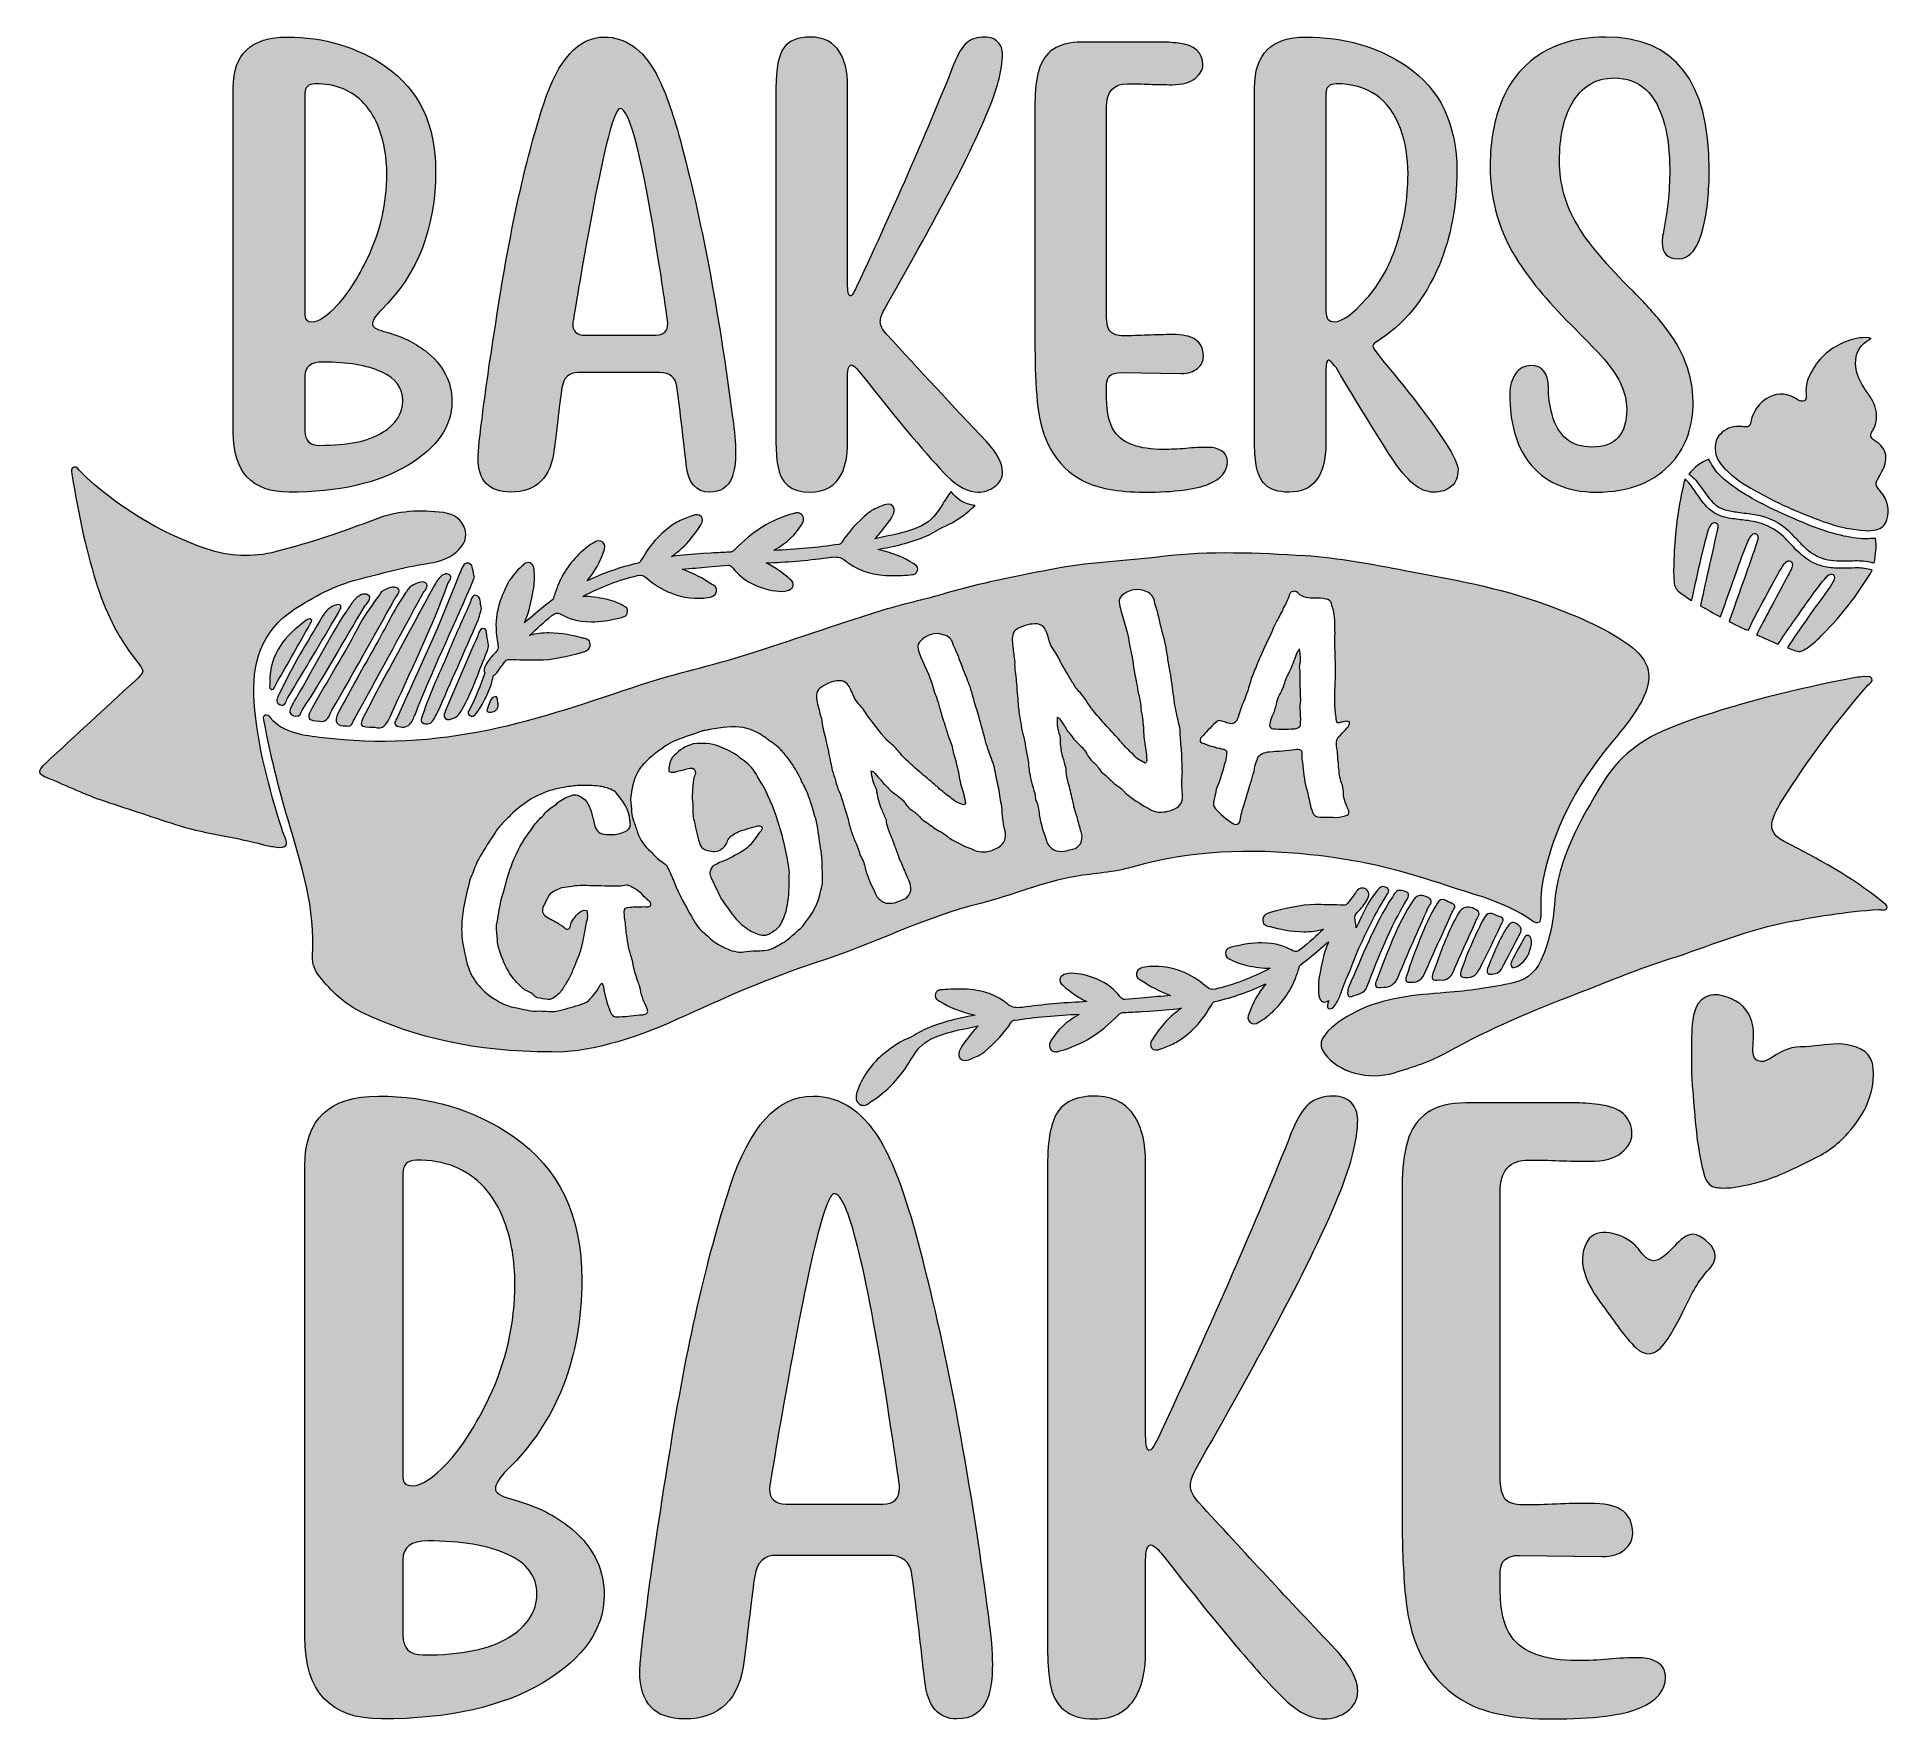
# Model space of a CAD drawing. Header units: inches. Extents: x 0.15 to 5.85, y -5.59 to -0.41.
import ezdxf

# ---------------------------------------------------------------- set-up
doc = ezdxf.new("R2010")
doc.units = ezdxf.units.IN
doc.header["$MEASUREMENT"] = 0
doc.layers.add('Layer 1', color=7, linetype='Continuous')

# ---------------------------------------------------------------- blocks, each defined once
blk = doc.blocks.new('block 2')
at = {"layer": 'Layer 1', "lineweight": 0}
for points, knots in [([(1.7801, -4.9954), (1.7341, -4.9592), (1.6758, -4.9317), (1.6051, -4.9128), (1.5731, -4.9046), (1.5571, -4.8939), (1.5571, -4.8808), (1.5571, -4.8668), (1.5694, -4.8475), (1.594, -4.8228), (1.7468, -4.6733), (1.8233, -4.4782), (1.8233, -4.2374), (1.8233, -4.0403), (1.753, -3.8932), (1.6125, -3.7962), (1.4925, -3.7133), (1.3541, -3.6718), (1.1972, -3.6718), (1.046, -3.6718), (0.9704, -3.7433), (0.9704, -3.8862), (0.9704, -3.8862), (0.9704, -5.338), (0.9704, -5.338), (0.9704, -5.5064), (1.0489, -5.5906), (1.2058, -5.5906), (1.4145, -5.5906), (1.5811, -5.553), (1.7056, -5.4779), (1.83, -5.4027), (1.8923, -5.313), (1.8923, -5.2086), (1.8923, -5.124), (1.8549, -5.0529), (1.7801, -4.9954)], [0, 0, 0, 0, 1, 1, 1, 2, 2, 2, 3, 3, 3, 4, 4, 4, 5, 5, 5, 6, 6, 6, 7, 7, 7, 8, 8, 8, 9, 9, 9, 10, 10, 10, 11, 11, 11, 12, 12, 12, 12]), ([(1.2724, -3.9096), (1.2724, -3.8833), (1.2863, -3.8698), (1.3143, -3.869), (1.3578, -3.869), (1.3964, -3.8755), (1.4301, -3.8887), (1.5016, -3.9174), (1.5534, -3.9741), (1.5854, -4.0587), (1.6068, -4.1163), (1.6174, -4.18), (1.6174, -4.2498), (1.6174, -4.3722), (1.5907, -4.4897), (1.5373, -4.6023), (1.4962, -4.6877), (1.4537, -4.754), (1.4098, -4.8013), (1.3658, -4.8485), (1.3299, -4.8722), (1.3019, -4.8722), (1.2822, -4.8722), (1.2724, -4.8639), (1.2724, -4.8475), (1.2724, -4.8475), (1.2724, -3.9096), (1.2724, -3.9096)], [0, 0, 0, 0, 1, 1, 1, 2, 2, 2, 3, 3, 3, 4, 4, 4, 5, 5, 5, 6, 6, 6, 7, 7, 7, 8, 8, 8, 9, 9, 9, 9]), ([(1.5983, -5.3398), (1.5404, -5.3756), (1.4527, -5.3935), (1.3352, -5.3935), (1.2933, -5.3935), (1.2724, -5.3733), (1.2724, -5.3331), (1.2724, -5.3331), (1.2724, -5.1001), (1.2724, -5.1001), (1.2724, -5.0615), (1.2978, -5.0422), (1.3488, -5.0422), (1.4523, -5.0422), (1.5343, -5.056), (1.5946, -5.0835), (1.655, -5.111), (1.6852, -5.1515), (1.6852, -5.2049), (1.6852, -5.2591), (1.6563, -5.3041), (1.5983, -5.3398)], [0, 0, 0, 0, 1, 1, 1, 2, 2, 2, 3, 3, 3, 4, 4, 4, 5, 5, 5, 6, 6, 6, 7, 7, 7, 7])]:
    blk.add_open_spline(points, degree=3, knots=knots, dxfattribs=at)
blk = doc.blocks.new('block 3')
at = {"layer": 'Layer 1', "lineweight": 0}
for points, knots in [([(2.8548, -4.108), (2.8219, -3.9856), (2.7878, -3.8916), (2.7525, -3.8258), (2.6958, -3.7231), (2.6231, -3.6718), (2.5344, -3.6718), (2.4251, -3.6718), (2.3401, -3.7654), (2.2793, -3.9528), (2.2078, -4.1705), (2.1457, -4.4445), (2.0932, -4.7748), (2.0619, -4.9695), (2.0389, -5.1242), (2.0242, -5.2388), (2.0094, -5.3534), (2.002, -5.4222), (2.002, -5.4452), (2.002, -5.5422), (2.048, -5.5906), (2.14, -5.5906), (2.2485, -5.5906), (2.3097, -5.5299), (2.3236, -5.4083), (2.3286, -5.368), (2.3341, -5.3218), (2.3403, -5.2696), (2.3464, -5.2174), (2.3515, -5.1778), (2.3557, -5.1507), (2.3622, -5.108), (2.3848, -5.0866), (2.4235, -5.0866), (2.4235, -5.0866), (2.7673, -5.0866), (2.7673, -5.0866), (2.8108, -5.0866), (2.8351, -5.1063), (2.84, -5.1457), (2.8548, -5.2575), (2.8679, -5.3672), (2.8795, -5.4748), (2.8885, -5.552), (2.9213, -5.5906), (2.978, -5.5906), (3.0249, -5.5906), (3.0565, -5.5697), (3.0729, -5.5278), (3.0828, -5.5023), (3.0877, -5.467), (3.0877, -5.4218), (3.0877, -5.384), (3.0836, -5.3355), (3.0754, -5.2764), (3.0163, -4.8245), (2.9427, -4.4351), (2.8548, -4.108)], [0, 0, 0, 0, 1, 1, 1, 2, 2, 2, 3, 3, 3, 4, 4, 4, 5, 5, 5, 6, 6, 6, 7, 7, 7, 8, 8, 8, 9, 9, 9, 10, 10, 10, 11, 11, 11, 12, 12, 12, 13, 13, 13, 14, 14, 14, 15, 15, 15, 16, 16, 16, 17, 17, 17, 18, 18, 18, 19, 19, 19, 19]), ([(2.75, -4.9288), (2.75, -4.9288), (2.453, -4.9288), (2.453, -4.9288), (2.4185, -4.9288), (2.4013, -4.9132), (2.4013, -4.882), (2.4013, -4.8746), (2.4161, -4.7867), (2.4456, -4.6183), (2.5212, -4.1877), (2.573, -3.9725), (2.6009, -3.9725), (2.642, -3.9725), (2.6966, -4.1894), (2.7648, -4.6232), (2.7895, -4.7851), (2.8018, -4.8701), (2.8018, -4.8783), (2.8018, -4.912), (2.7846, -4.9288), (2.75, -4.9288)], [0, 0, 0, 0, 1, 1, 1, 2, 2, 2, 3, 3, 3, 4, 4, 4, 5, 5, 5, 6, 6, 6, 7, 7, 7, 7])]:
    blk.add_open_spline(points, degree=3, knots=knots, dxfattribs=at)
blk = doc.blocks.new('block 4')
at = {"layer": 'Layer 1', "lineweight": 0}
for points, knots in [([(0.922, -1.8113), (1.0745, -1.8113), (1.1962, -1.7838), (1.2871, -1.7289), (1.3781, -1.674), (1.4235, -1.6084), (1.4235, -1.5322), (1.4235, -1.4703), (1.3962, -1.4184), (1.3416, -1.3764), (1.308, -1.35), (1.2654, -1.3299), (1.2138, -1.3161), (1.1903, -1.3101), (1.1787, -1.3023), (1.1787, -1.2927), (1.1787, -1.2825), (1.1877, -1.2683), (1.2057, -1.2503), (1.3173, -1.1411), (1.3731, -0.9985), (1.3731, -0.8227), (1.3731, -0.6786), (1.3218, -0.5711), (1.2192, -0.5003), (1.1315, -0.4397), (1.0304, -0.4094), (0.9157, -0.4094), (0.8053, -0.4094), (0.7501, -0.4616), (0.7501, -0.566), (0.7501, -0.566), (0.7501, -1.6267), (0.7501, -1.6267), (0.7501, -1.7498), (0.8074, -1.8113), (0.922, -1.8113)], [0, 0, 0, 0, 1, 1, 1, 2, 2, 2, 3, 3, 3, 4, 4, 4, 5, 5, 5, 6, 6, 6, 7, 7, 7, 8, 8, 8, 9, 9, 9, 10, 10, 10, 11, 11, 11, 12, 12, 12, 12]), ([(0.9706, -0.5831), (0.9706, -0.5639), (0.9808, -0.554), (1.0013, -0.5534), (1.0331, -0.5534), (1.0613, -0.5582), (1.0859, -0.5678), (1.1381, -0.5889), (1.1759, -0.6303), (1.1994, -0.6921), (1.215, -0.7341), (1.2228, -0.7806), (1.2228, -0.8317), (1.2228, -0.9211), (1.2032, -1.0069), (1.1642, -1.0892), (1.1342, -1.1516), (1.1032, -1.2001), (1.0711, -1.2346), (1.0389, -1.2691), (1.0127, -1.2864), (0.9923, -1.2864), (0.9779, -1.2864), (0.9706, -1.2804), (0.9706, -1.2683), (0.9706, -1.2683), (0.9706, -0.5831), (0.9706, -0.5831)], [0, 0, 0, 0, 1, 1, 1, 2, 2, 2, 3, 3, 3, 4, 4, 4, 5, 5, 5, 6, 6, 6, 7, 7, 7, 8, 8, 8, 9, 9, 9, 9]), ([(0.9706, -1.4529), (0.9706, -1.4247), (0.9893, -1.4106), (1.0265, -1.4106), (1.1021, -1.4106), (1.162, -1.4207), (1.2061, -1.4408), (1.2502, -1.4609), (1.2723, -1.4904), (1.2723, -1.5295), (1.2723, -1.5691), (1.2511, -1.6019), (1.2088, -1.6281), (1.1665, -1.6542), (1.1024, -1.6672), (1.0166, -1.6672), (0.986, -1.6672), (0.9706, -1.6525), (0.9706, -1.6231), (0.9706, -1.6231), (0.9706, -1.4529), (0.9706, -1.4529)], [0, 0, 0, 0, 1, 1, 1, 2, 2, 2, 3, 3, 3, 4, 4, 4, 5, 5, 5, 6, 6, 6, 7, 7, 7, 7])]:
    blk.add_open_spline(points, degree=3, knots=knots, dxfattribs=at)
blk = doc.blocks.new('block 5')
at = {"layer": 'Layer 1', "lineweight": 0}
for points, knots in [([(1.6045, -1.8113), (1.6838, -1.8113), (1.7285, -1.7669), (1.7387, -1.678), (1.7423, -1.6486), (1.7464, -1.6149), (1.7509, -1.5767), (1.7554, -1.5386), (1.7591, -1.5096), (1.7621, -1.4898), (1.7669, -1.4586), (1.7834, -1.443), (1.8116, -1.443), (1.8116, -1.443), (2.0628, -1.443), (2.0628, -1.443), (2.0946, -1.443), (2.1124, -1.4574), (2.116, -1.4862), (2.1268, -1.5679), (2.1364, -1.648), (2.1448, -1.7266), (2.1514, -1.7831), (2.1754, -1.8113), (2.2168, -1.8113), (2.251, -1.8113), (2.2741, -1.796), (2.2861, -1.7654), (2.2933, -1.7468), (2.2969, -1.7209), (2.2969, -1.6879), (2.2969, -1.6603), (2.2939, -1.6249), (2.2879, -1.5817), (2.2447, -1.2515), (2.191, -0.967), (2.1268, -0.7281), (2.1027, -0.6387), (2.0778, -0.57), (2.052, -0.5219), (2.0106, -0.4469), (1.9575, -0.4094), (1.8927, -0.4094), (1.8128, -0.4094), (1.7507, -0.4778), (1.7063, -0.6147), (1.6541, -0.7737), (1.6087, -0.9739), (1.5703, -1.2152), (1.5475, -1.3575), (1.5307, -1.4705), (1.5199, -1.5542), (1.5091, -1.638), (1.5037, -1.6882), (1.5037, -1.705), (1.5037, -1.7759), (1.5373, -1.8113), (1.6045, -1.8113)], [0, 0, 0, 0, 1, 1, 1, 2, 2, 2, 3, 3, 3, 4, 4, 4, 5, 5, 5, 6, 6, 6, 7, 7, 7, 8, 8, 8, 9, 9, 9, 10, 10, 10, 11, 11, 11, 12, 12, 12, 13, 13, 13, 14, 14, 14, 15, 15, 15, 16, 16, 16, 17, 17, 17, 18, 18, 18, 19, 19, 19, 19]), ([(1.8278, -1.1009), (1.8831, -0.7863), (1.9209, -0.6291), (1.9413, -0.6291), (1.9713, -0.6291), (2.0112, -0.7875), (2.061, -1.1045), (2.0791, -1.2227), (2.0881, -1.2849), (2.0881, -1.2909), (2.0881, -1.3155), (2.0754, -1.3278), (2.0502, -1.3278), (2.0502, -1.3278), (1.8332, -1.3278), (1.8332, -1.3278), (1.808, -1.3278), (1.7954, -1.3164), (1.7954, -1.2936), (1.7954, -1.2881), (1.8062, -1.2239), (1.8278, -1.1009)], [0, 0, 0, 0, 1, 1, 1, 2, 2, 2, 3, 3, 3, 4, 4, 4, 5, 5, 5, 6, 6, 6, 7, 7, 7, 7])]:
    blk.add_open_spline(points, degree=3, knots=knots, dxfattribs=at)
blk = doc.blocks.new('block 6')
at = {"layer": 'Layer 1', "lineweight": 0}
for points, knots in [([(3.928, -1.7883), (3.9427, -1.8036), (3.9668, -1.8113), (4.0005, -1.8113), (4.0767, -1.8113), (4.1148, -1.7612), (4.1148, -1.6609), (4.1148, -1.6609), (4.1148, -1.4367), (4.1148, -1.4367), (4.1148, -1.4151), (4.1175, -1.4043), (4.1229, -1.4043), (4.1259, -1.4043), (4.1337, -1.4121), (4.1463, -1.4277), (4.2142, -1.5424), (4.2718, -1.6357), (4.3192, -1.7077), (4.363, -1.7768), (4.4053, -1.8113), (4.4462, -1.8113), (4.4696, -1.8113), (4.488, -1.8053), (4.5016, -1.7933), (4.515, -1.7813), (4.5218, -1.7642), (4.5218, -1.7419), (4.5218, -1.7119), (4.4708, -1.6321), (4.3687, -1.5024), (4.3549, -1.4844), (4.3399, -1.4658), (4.3237, -1.4466), (4.2811, -1.3962), (4.2598, -1.368), (4.2598, -1.362), (4.2598, -1.3578), (4.2622, -1.3542), (4.267, -1.3512), (4.3552, -1.2954), (4.4209, -1.2152), (4.4642, -1.1108), (4.5002, -1.0238), (4.5182, -0.9277), (4.5182, -0.8227), (4.5182, -0.678), (4.4669, -0.5702), (4.3642, -0.4994), (4.276, -0.4394), (4.1718, -0.4094), (4.0518, -0.4094), (3.9474, -0.4094), (3.8951, -0.4616), (3.8951, -0.566), (3.8951, -0.566), (3.8951, -1.6537), (3.8951, -1.6537), (3.8951, -1.6801), (3.8969, -1.7053), (3.9005, -1.7294), (3.9041, -1.7534), (3.9133, -1.773), (3.928, -1.7883)], [0, 0, 0, 0, 1, 1, 1, 2, 2, 2, 3, 3, 3, 4, 4, 4, 5, 5, 5, 6, 6, 6, 7, 7, 7, 8, 8, 8, 9, 9, 9, 10, 10, 10, 11, 11, 11, 12, 12, 12, 13, 13, 13, 14, 14, 14, 15, 15, 15, 16, 16, 16, 17, 17, 17, 18, 18, 18, 19, 19, 19, 20, 20, 20, 21, 21, 21, 21]), ([(4.1148, -0.5831), (4.1148, -0.5639), (4.1253, -0.554), (4.1463, -0.5534), (4.2436, -0.5534), (4.3096, -0.5994), (4.3444, -0.6912), (4.36, -0.7338), (4.3678, -0.7806), (4.3678, -0.8317), (4.3678, -0.9061), (4.3558, -0.979), (4.3318, -1.0504), (4.3114, -1.1141), (4.2805, -1.1693), (4.2391, -1.2161), (4.1976, -1.2629), (4.1649, -1.2864), (4.1409, -1.2864), (4.1235, -1.2864), (4.1148, -1.2759), (4.1148, -1.2548), (4.1148, -1.2548), (4.1148, -0.5831), (4.1148, -0.5831)], [0, 0, 0, 0, 1, 1, 1, 2, 2, 2, 3, 3, 3, 4, 4, 4, 5, 5, 5, 6, 6, 6, 7, 7, 7, 8, 8, 8, 8])]:
    blk.add_open_spline(points, degree=3, knots=knots, dxfattribs=at)
blk = doc.blocks.new('block 7')
at = {"layer": 'Layer 1', "lineweight": 0}
for points, knots in [([(0.9941, -3.2406), (0.9925, -3.2639), (1.001, -3.2857), (1.0154, -3.3034), (1.052, -3.3487), (1.0935, -3.3899), (1.1464, -3.4145), (1.3133, -3.4924), (1.489, -3.535), (1.7299, -3.5359), (1.8304, -3.5403), (1.9768, -3.4995), (2.1174, -3.4353), (2.2578, -3.3713), (2.3983, -3.3082), (2.5455, -3.2607), (2.716, -3.2058), (2.8761, -3.1218), (3.0508, -3.0782), (3.1493, -3.0536), (3.2432, -3.0119), (3.3438, -2.995), (3.4018, -2.9853), (3.4613, -2.9831), (3.518, -2.9667), (3.698, -2.9147), (3.8808, -2.9091), (4.0658, -2.9282), (4.2024, -2.9424), (4.3356, -2.972), (4.4654, -3.0164), (4.5622, -3.0497), (4.6643, -3.0705), (4.7499, -3.1317), (4.7689, -3.1453), (4.7769, -3.1378), (4.7765, -3.1163), (4.7758, -3.0799), (4.7762, -3.0436), (4.7831, -3.0075), (4.8127, -2.8536), (4.8842, -2.7199), (4.9815, -2.5989), (5.0185, -2.553), (5.0585, -2.5092), (5.0864, -2.4568), (5.1258, -2.3831), (5.1149, -2.3296), (5.0464, -2.2807), (4.9672, -2.2241), (4.8771, -2.1888), (4.7862, -2.1555), (4.6479, -2.1047), (4.503, -2.0796), (4.3589, -2.0526), (4.2567, -2.0334), (4.1539, -2.013), (4.0506, -2.0067), (3.9044, -1.9978), (3.7578, -1.9912), (3.611, -2.0087), (3.4953, -2.0224), (3.3783, -2.0264), (3.2637, -2.0494), (3.1582, -2.0707), (3.0525, -2.0902), (2.9487, -2.121), (2.8795, -2.1414), (2.808, -2.1563), (2.7389, -2.1779), (2.6026, -2.2208), (2.4677, -2.2682), (2.3315, -2.3115), (2.2241, -2.3457), (2.1135, -2.369), (2.0061, -2.4044), (1.8514, -2.4556), (1.6979, -2.5101), (1.5374, -2.5432), (1.3674, -2.5784), (1.197, -2.5883), (1.0253, -2.5671), (0.9678, -2.56), (0.9065, -2.5552), (0.864, -2.5055), (0.86, -2.5008), (0.8546, -2.4946), (0.8482, -2.4978), (0.8398, -2.5022), (0.8442, -2.511), (0.8455, -2.5178), (0.8644, -2.6204), (0.8889, -2.7216), (0.9187, -2.8213), (0.9598, -2.9584), (1.0038, -3.0945), (0.9941, -3.2406)], [0, 0, 0, 0, 1, 1, 1, 2, 2, 2, 3, 3, 3, 4, 4, 4, 5, 5, 5, 6, 6, 6, 7, 7, 7, 8, 8, 8, 9, 9, 9, 10, 10, 10, 11, 11, 11, 12, 12, 12, 13, 13, 13, 14, 14, 14, 15, 15, 15, 16, 16, 16, 17, 17, 17, 18, 18, 18, 19, 19, 19, 20, 20, 20, 21, 21, 21, 22, 22, 22, 23, 23, 23, 24, 24, 24, 25, 25, 25, 26, 26, 26, 27, 27, 27, 28, 28, 28, 29, 29, 29, 30, 30, 30, 31, 31, 31, 32, 32, 32, 32]), ([(3.152, -2.2461), (3.1542, -2.2382), (3.1617, -2.2336), (3.1682, -2.2303), (3.1869, -2.2214), (3.205, -2.216), (3.2256, -2.2175), (3.2355, -2.219), (3.2434, -2.2229), (3.2484, -2.2306), (3.2518, -2.2364), (3.2539, -2.2414), (3.2562, -2.2474), (3.2587, -2.2545), (3.2614, -2.2626), (3.2628, -2.2699), (3.2658, -2.2801), (3.2697, -2.2879), (3.276, -2.2965), (3.2843, -2.3089), (3.2926, -2.3214), (3.2976, -2.3355), (3.2978, -2.3366), (3.2991, -2.3374), (3.2993, -2.3384), (3.3112, -2.3577), (3.322, -2.3773), (3.3339, -2.3966), (3.3372, -2.4014), (3.3393, -2.4063), (3.3426, -2.4111), (3.347, -2.4157), (3.3505, -2.4215), (3.3549, -2.4261), (3.3651, -2.436), (3.3732, -2.4474), (3.3801, -2.4591), (3.3849, -2.4657), (3.3886, -2.4726), (3.3932, -2.4782), (3.4086, -2.4968), (3.424, -2.5155), (3.4403, -2.533), (3.4538, -2.5477), (3.4673, -2.5624), (3.4807, -2.5771), (3.4836, -2.5798), (3.4854, -2.5828), (3.4884, -2.5865), (3.4944, -2.5929), (3.5017, -2.6002), (3.5077, -2.6066), (3.5123, -2.6122), (3.519, -2.6163), (3.5236, -2.6219), (3.5317, -2.6334), (3.546, -2.6393), (3.5579, -2.6458), (3.5635, -2.6437), (3.5637, -2.6382), (3.5631, -2.6351), (3.5626, -2.6255), (3.562, -2.616), (3.5603, -2.6066), (3.5568, -2.5879), (3.5547, -2.57), (3.5536, -2.5508), (3.5536, -2.5315), (3.5501, -2.5128), (3.5478, -2.4938), (3.5471, -2.4896), (3.545, -2.4847), (3.5454, -2.4803), (3.546, -2.4641), (3.5419, -2.4487), (3.5379, -2.4333), (3.5346, -2.422), (3.5339, -2.4114), (3.5318, -2.4), (3.531, -2.3958), (3.5304, -2.3927), (3.5296, -2.3885), (3.5279, -2.3792), (3.525, -2.37), (3.5245, -2.3605), (3.522, -2.3469), (3.5208, -2.3342), (3.5185, -2.3218), (3.5189, -2.3174), (3.5172, -2.3145), (3.5166, -2.3114), (3.5153, -2.3041), (3.5128, -2.297), (3.5116, -2.2908), (3.5067, -2.2508), (3.4949, -2.2132), (3.4832, -2.1755), (3.4817, -2.1672), (3.479, -2.1591), (3.4786, -2.1506), (3.4773, -2.1433), (3.4796, -2.1364), (3.4858, -2.131), (3.5093, -2.1094), (3.5372, -2.1054), (3.5636, -2.1188), (3.5765, -2.124), (3.5844, -2.1343), (3.5869, -2.1479), (3.5884, -2.1562), (3.5913, -2.1653), (3.594, -2.1734), (3.5944, -2.1755), (3.5948, -2.1776), (3.5963, -2.1795), (3.6026, -2.2073), (3.6088, -2.2342), (3.6163, -2.2618), (3.6186, -2.2743), (3.6232, -2.2864), (3.6243, -2.2991), (3.627, -2.3136), (3.6285, -2.3284), (3.6312, -2.343), (3.6331, -2.3534), (3.635, -2.3638), (3.637, -2.3742), (3.6406, -2.4004), (3.644, -2.4256), (3.6475, -2.4508), (3.6484, -2.456), (3.6484, -2.4624), (3.6494, -2.4676), (3.6544, -2.4882), (3.6582, -2.509), (3.6632, -2.5296), (3.6661, -2.5387), (3.6657, -2.5496), (3.6663, -2.5591), (3.6674, -2.5783), (3.6697, -2.5972), (3.6708, -2.6164), (3.672, -2.6355), (3.6718, -2.6539), (3.6729, -2.673), (3.6731, -2.674), (3.6723, -2.6763), (3.6727, -2.6784), (3.6696, -2.7005), (3.6709, -2.7207), (3.6736, -2.7417), (3.6728, -2.744), (3.6732, -2.7461), (3.6736, -2.7482), (3.6728, -2.7698), (3.6633, -2.7834), (3.6397, -2.791), (3.6318, -2.7935), (3.6238, -2.796), (3.6156, -2.7965), (3.5946, -2.7993), (3.5765, -2.7918), (3.5614, -2.7817), (3.5403, -2.7705), (3.5208, -2.7558), (3.5016, -2.7422), (3.4989, -2.7405), (3.496, -2.7378), (3.4943, -2.7349), (3.4881, -2.7274), (3.481, -2.7212), (3.4729, -2.7162), (3.4689, -2.7138), (3.4646, -2.7102), (3.4617, -2.7075), (3.4502, -2.6968), (3.4386, -2.686), (3.4273, -2.6762), (3.423, -2.6727), (3.42, -2.669), (3.418, -2.665), (3.4115, -2.6555), (3.404, -2.6472), (3.3955, -2.6401), (3.3898, -2.6347), (3.3851, -2.6291), (3.3817, -2.6233), (3.3753, -2.6084), (3.3636, -2.5965), (3.352, -2.5858), (3.3461, -2.5793), (3.3392, -2.5741), (3.3342, -2.5665), (3.3305, -2.5596), (3.3247, -2.5542), (3.3201, -2.5486), (3.3166, -2.5428), (3.3132, -2.537), (3.3097, -2.5312), (3.3049, -2.5245), (3.2999, -2.5168), (3.2951, -2.5102), (3.2947, -2.5081), (3.2922, -2.5075), (3.2882, -2.505), (3.2874, -2.5267), (3.2895, -2.5446), (3.2962, -2.5616), (3.297, -2.5658), (3.2977, -2.5699), (3.2972, -2.5733), (3.2981, -2.5914), (3.299, -2.6095), (3.3048, -2.6278), (3.3092, -2.6388), (3.3113, -2.6502), (3.3148, -2.6625), (3.3152, -2.6646), (3.3156, -2.6667), (3.3146, -2.6679), (3.3155, -2.686), (3.3198, -2.7025), (3.3251, -2.7187), (3.3295, -2.7362), (3.3328, -2.7538), (3.3372, -2.7713), (3.3378, -2.7744), (3.3384, -2.7776), (3.339, -2.7807), (3.3428, -2.795), (3.3476, -2.8081), (3.3514, -2.8225), (3.3551, -2.8358), (3.3587, -2.8491), (3.3624, -2.8624), (3.3654, -2.8726), (3.3639, -2.8836), (3.3587, -2.8943), (3.3531, -2.9028), (3.346, -2.9095), (3.3355, -2.9114), (3.3286, -2.9127), (3.3228, -2.9138), (3.3161, -2.9161), (3.3059, -2.919), (3.2949, -2.9178), (3.2851, -2.9164), (3.2814, -2.916), (3.2774, -2.9135), (3.2747, -2.9119), (3.2651, -2.905), (3.2575, -2.8967), (3.2543, -2.8855), (3.2458, -2.8591), (3.2362, -2.8329), (3.2322, -2.8046), (3.2307, -2.7898), (3.2292, -2.7751), (3.2218, -2.7614), (3.2203, -2.7595), (3.2201, -2.7584), (3.2209, -2.7562), (3.219, -2.7328), (3.2078, -2.7112), (3.2046, -2.6871), (3.2021, -2.6736), (3.1983, -2.6592), (3.199, -2.644), (3.1986, -2.6419), (3.1983, -2.6399), (3.1979, -2.6378), (3.1906, -2.6112), (3.19, -2.5822), (3.1816, -2.5558), (3.1783, -2.5446), (3.1762, -2.5331), (3.1753, -2.5215), (3.1732, -2.51), (3.1712, -2.4996), (3.1691, -2.4882), (3.1689, -2.4807), (3.1674, -2.4724), (3.167, -2.4639), (3.1663, -2.4532), (3.1653, -2.4416), (3.1644, -2.4299), (3.1632, -2.4172), (3.1623, -2.4056), (3.1613, -2.3939), (3.16, -2.3737), (3.1554, -2.3552), (3.1564, -2.3346), (3.1566, -2.3292), (3.1554, -2.323), (3.1543, -2.3167), (3.1526, -2.3009), (3.1497, -2.2853), (3.1489, -2.2682), (3.1478, -2.262), (3.1499, -2.2541), (3.152, -2.2461)], [0, 0, 0, 0, 1, 1, 1, 2, 2, 2, 3, 3, 3, 4, 4, 4, 5, 5, 5, 6, 6, 6, 7, 7, 7, 8, 8, 8, 9, 9, 9, 10, 10, 10, 11, 11, 11, 12, 12, 12, 13, 13, 13, 14, 14, 14, 15, 15, 15, 16, 16, 16, 17, 17, 17, 18, 18, 18, 19, 19, 19, 20, 20, 20, 21, 21, 21, 22, 22, 22, 23, 23, 23, 24, 24, 24, 25, 25, 25, 26, 26, 26, 27, 27, 27, 28, 28, 28, 29, 29, 29, 30, 30, 30, 31, 31, 31, 32, 32, 32, 33, 33, 33, 34, 34, 34, 35, 35, 35, 36, 36, 36, 37, 37, 37, 38, 38, 38, 39, 39, 39, 40, 40, 40, 41, 41, 41, 42, 42, 42, 43, 43, 43, 44, 44, 44, 45, 45, 45, 46, 46, 46, 47, 47, 47, 48, 48, 48, 49, 49, 49, 50, 50, 50, 51, 51, 51, 52, 52, 52, 53, 53, 53, 54, 54, 54, 55, 55, 55, 56, 56, 56, 57, 57, 57, 58, 58, 58, 59, 59, 59, 60, 60, 60, 61, 61, 61, 62, 62, 62, 63, 63, 63, 64, 64, 64, 65, 65, 65, 66, 66, 66, 67, 67, 67, 68, 68, 68, 69, 69, 69, 70, 70, 70, 71, 71, 71, 72, 72, 72, 73, 73, 73, 74, 74, 74, 75, 75, 75, 76, 76, 76, 77, 77, 77, 78, 78, 78, 79, 79, 79, 80, 80, 80, 81, 81, 81, 82, 82, 82, 83, 83, 83, 84, 84, 84, 85, 85, 85, 86, 86, 86, 87, 87, 87, 88, 88, 88, 89, 89, 89, 90, 90, 90, 91, 91, 91, 92, 92, 92, 93, 93, 93, 94, 94, 94, 95, 95, 95, 96, 96, 96, 97, 97, 97, 98, 98, 98, 99, 99, 99, 100, 100, 100, 100]), ([(3.7291, -2.5703), (3.7292, -2.5682), (3.7303, -2.5672), (3.7315, -2.5662), (3.746, -2.5516), (3.7592, -2.5361), (3.7749, -2.5216), (3.788, -2.5102), (3.7914, -2.5167), (3.7973, -2.5179), (3.8043, -2.5191), (3.8066, -2.5212), (3.8136, -2.5235), (3.8288, -2.527), (3.8371, -2.523), (3.8421, -2.5104), (3.8483, -2.4936), (3.8534, -2.4767), (3.8597, -2.46), (3.8708, -2.4359), (3.8784, -2.4117), (3.8848, -2.3864), (3.8848, -2.3843), (3.8848, -2.3833), (3.886, -2.3822), (3.8922, -2.3676), (3.8984, -2.3529), (3.9046, -2.3382), (3.9184, -2.3004), (3.9392, -2.2649), (3.954, -2.2282), (3.9578, -2.2166), (3.9651, -2.2072), (3.97, -2.1968), (3.9737, -2.1894), (3.9774, -2.1832), (3.9811, -2.1758), (3.9823, -2.1727), (3.9824, -2.1695), (3.9848, -2.1664), (3.9921, -2.1539), (3.9983, -2.1424), (4.0021, -2.1287), (4.0034, -2.1224), (4.007, -2.1172), (4.0152, -2.1173), (4.02, -2.1164), (4.0235, -2.1165), (4.0269, -2.1208), (4.0281, -2.1208), (4.0292, -2.1219), (4.0292, -2.1229), (4.0442, -2.136), (4.0618, -2.1395), (4.0818, -2.1378), (4.0936, -2.137), (4.1041, -2.1383), (4.1146, -2.1407), (4.124, -2.1419), (4.1298, -2.1463), (4.132, -2.1548), (4.1353, -2.1665), (4.1385, -2.1782), (4.1406, -2.1899), (4.1417, -2.1963), (4.1415, -2.2026), (4.1425, -2.2101), (4.1423, -2.2217), (4.142, -2.2344), (4.1429, -2.246), (4.1425, -2.264), (4.1422, -2.282), (4.1429, -2.3), (4.1427, -2.3116), (4.1436, -2.3233), (4.1445, -2.335), (4.1442, -2.3476), (4.1451, -2.3614), (4.1448, -2.3741), (4.1429, -2.4069), (4.1423, -2.4386), (4.1427, -2.4714), (4.1436, -2.4863), (4.1456, -2.5011), (4.1476, -2.516), (4.1487, -2.5213), (4.1522, -2.5235), (4.1569, -2.5215), (4.1604, -2.5215), (4.1652, -2.5195), (4.1687, -2.5185), (4.1747, -2.5166), (4.1805, -2.5167), (4.1875, -2.5189), (4.1885, -2.5274), (4.1849, -2.5327), (4.1801, -2.5378), (4.1729, -2.5451), (4.1668, -2.5524), (4.1596, -2.5596), (4.15, -2.5668), (4.1463, -2.5773), (4.1472, -2.5879), (4.1492, -2.6038), (4.1513, -2.6187), (4.1521, -2.6346), (4.1531, -2.642), (4.1541, -2.6494), (4.154, -2.6568), (4.1559, -2.6749), (4.1567, -2.6918), (4.1634, -2.7078), (4.1668, -2.7164), (4.1677, -2.7259), (4.1687, -2.7344), (4.1684, -2.7492), (4.1728, -2.7631), (4.1784, -2.7769), (4.1806, -2.7823), (4.1829, -2.7876), (4.1851, -2.793), (4.1872, -2.8015), (4.1836, -2.8067), (4.1742, -2.8086), (4.1611, -2.8115), (4.1493, -2.8144), (4.1364, -2.8131), (4.1235, -2.8128), (4.1106, -2.8125), (4.0977, -2.8122), (4.0847, -2.8119), (4.0778, -2.8075), (4.0733, -2.7969), (4.0722, -2.7926), (4.07, -2.7883), (4.0689, -2.7841), (4.0646, -2.7639), (4.0604, -2.7437), (4.0549, -2.7245), (4.0472, -2.6979), (4.0467, -2.6704), (4.0426, -2.6438), (4.0404, -2.6374), (4.0417, -2.6311), (4.0407, -2.6237), (4.0407, -2.6205), (4.0408, -2.6163), (4.0409, -2.6121), (4.0398, -2.6067), (4.0364, -2.6035), (4.0293, -2.6033), (4.0258, -2.6032), (4.0235, -2.6032), (4.0199, -2.6042), (3.994, -2.6068), (3.9681, -2.6094), (3.941, -2.6109), (3.9339, -2.6118), (3.9256, -2.6138), (3.9185, -2.6168), (3.9126, -2.6198), (3.9078, -2.624), (3.9053, -2.6292), (3.9028, -2.6387), (3.8979, -2.647), (3.8965, -2.6555), (3.8937, -2.6776), (3.885, -2.6975), (3.8799, -2.7186), (3.8736, -2.7364), (3.8685, -2.7554), (3.8634, -2.7732), (3.8583, -2.7901), (3.8521, -2.8058), (3.8506, -2.8227), (3.8506, -2.8227), (3.8506, -2.8227), (3.8505, -2.8238), (3.8468, -2.8353), (3.8385, -2.8383), (3.828, -2.8317), (3.8083, -2.8186), (3.7898, -2.8044), (3.7749, -2.7872), (3.768, -2.7796), (3.7671, -2.7701), (3.7696, -2.7617), (3.7722, -2.7501), (3.7749, -2.7375), (3.7774, -2.7259), (3.7775, -2.7248), (3.7787, -2.7227), (3.7787, -2.7217), (3.791, -2.6955), (3.7963, -2.6681), (3.8052, -2.6408), (3.8077, -2.6324), (3.8091, -2.6239), (3.8092, -2.6155), (3.8106, -2.6081), (3.8071, -2.6059), (3.8001, -2.6036), (3.7977, -2.6036), (3.7896, -2.6013), (3.7872, -2.6002), (3.7685, -2.5976), (3.7803, -2.5968), (3.7615, -2.5943), (3.751, -2.592), (3.7429, -2.5865), (3.7323, -2.5831), (3.7265, -2.5809), (3.7255, -2.5755), (3.7291, -2.5703)], [0, 0, 0, 0, 1, 1, 1, 2, 2, 2, 3, 3, 3, 4, 4, 4, 5, 5, 5, 6, 6, 6, 7, 7, 7, 8, 8, 8, 9, 9, 9, 10, 10, 10, 11, 11, 11, 12, 12, 12, 13, 13, 13, 14, 14, 14, 15, 15, 15, 16, 16, 16, 17, 17, 17, 18, 18, 18, 19, 19, 19, 20, 20, 20, 21, 21, 21, 22, 22, 22, 23, 23, 23, 24, 24, 24, 25, 25, 25, 26, 26, 26, 27, 27, 27, 28, 28, 28, 29, 29, 29, 30, 30, 30, 31, 31, 31, 32, 32, 32, 33, 33, 33, 34, 34, 34, 35, 35, 35, 36, 36, 36, 37, 37, 37, 38, 38, 38, 39, 39, 39, 40, 40, 40, 41, 41, 41, 42, 42, 42, 43, 43, 43, 44, 44, 44, 45, 45, 45, 46, 46, 46, 47, 47, 47, 48, 48, 48, 49, 49, 49, 50, 50, 50, 51, 51, 51, 52, 52, 52, 53, 53, 53, 54, 54, 54, 55, 55, 55, 56, 56, 56, 57, 57, 57, 58, 58, 58, 59, 59, 59, 60, 60, 60, 61, 61, 61, 62, 62, 62, 63, 63, 63, 64, 64, 64, 65, 65, 65, 66, 66, 66, 67, 67, 67, 68, 68, 68, 69, 69, 69, 70, 70, 70, 71, 71, 71, 71]), ([(2.5472, -2.4297), (2.5483, -2.4216), (2.5552, -2.4161), (2.5613, -2.4119), (2.5787, -2.4008), (2.596, -2.3931), (2.6166, -2.3921), (2.6266, -2.3922), (2.6349, -2.3951), (2.6408, -2.4021), (2.645, -2.4075), (2.6477, -2.4122), (2.6508, -2.4178), (2.6541, -2.4245), (2.6578, -2.4323), (2.6601, -2.4393), (2.6644, -2.449), (2.6692, -2.4564), (2.6766, -2.464), (2.6864, -2.4753), (2.6961, -2.4867), (2.7029, -2.5001), (2.7032, -2.5011), (2.7047, -2.5017), (2.705, -2.5027), (2.7192, -2.5204), (2.7324, -2.5384), (2.7466, -2.5561), (2.7505, -2.5604), (2.7532, -2.5651), (2.7571, -2.5694), (2.762, -2.5734), (2.7662, -2.5787), (2.7712, -2.5827), (2.7825, -2.5913), (2.792, -2.6016), (2.8003, -2.6123), (2.806, -2.6182), (2.8104, -2.6246), (2.8157, -2.6296), (2.8334, -2.6462), (2.851, -2.6627), (2.8694, -2.678), (2.8846, -2.6909), (2.8998, -2.7038), (2.9151, -2.7167), (2.9183, -2.719), (2.9204, -2.7217), (2.9239, -2.725), (2.9306, -2.7307), (2.9388, -2.7369), (2.9455, -2.7426), (2.9508, -2.7475), (2.958, -2.7508), (2.9633, -2.7558), (2.9728, -2.7661), (2.9877, -2.7702), (3.0003, -2.7751), (3.0056, -2.7723), (3.0051, -2.7669), (3.0041, -2.7639), (3.0024, -2.7544), (3.0006, -2.745), (2.9977, -2.7359), (2.9919, -2.7178), (2.9876, -2.7003), (2.984, -2.6814), (2.9816, -2.6622), (2.9758, -2.6441), (2.9712, -2.6256), (2.9699, -2.6216), (2.9671, -2.6169), (2.967, -2.6125), (2.9655, -2.5963), (2.9596, -2.5815), (2.9536, -2.5668), (2.949, -2.556), (2.9469, -2.5456), (2.9434, -2.5345), (2.9421, -2.5305), (2.9411, -2.5275), (2.9398, -2.5234), (2.9369, -2.5144), (2.9329, -2.5057), (2.9312, -2.4962), (2.927, -2.4831), (2.9242, -2.4707), (2.9204, -2.4586), (2.9202, -2.4542), (2.9181, -2.4515), (2.9172, -2.4485), (2.9149, -2.4414), (2.9116, -2.4347), (2.9096, -2.4287), (2.8997, -2.3897), (2.8833, -2.3538), (2.8669, -2.3179), (2.8643, -2.3099), (2.8607, -2.3022), (2.8592, -2.2937), (2.857, -2.2867), (2.8584, -2.2796), (2.8638, -2.2734), (2.8845, -2.2491), (2.9117, -2.2415), (2.9395, -2.2515), (2.953, -2.255), (2.9621, -2.2643), (2.9663, -2.2774), (2.9688, -2.2855), (2.9729, -2.2942), (2.9766, -2.3019), (2.9772, -2.3039), (2.9779, -2.3059), (2.9796, -2.3076), (2.9894, -2.3345), (2.9989, -2.3603), (3.0098, -2.3868), (3.0136, -2.3989), (3.0197, -2.4103), (3.0225, -2.4227), (3.027, -2.4368), (3.0304, -2.4513), (3.0348, -2.4654), (3.0381, -2.4755), (3.0413, -2.4856), (3.0445, -2.4957), (3.0514, -2.5212), (3.058, -2.5458), (3.0646, -2.5703), (3.0662, -2.5754), (3.067, -2.5818), (3.0686, -2.5868), (3.0762, -2.6066), (3.0826, -2.6268), (3.0901, -2.6466), (3.0941, -2.6553), (3.0951, -2.6661), (3.0969, -2.6755), (3.1004, -2.6944), (3.1051, -2.7129), (3.1086, -2.7317), (3.1122, -2.7506), (3.1143, -2.7688), (3.1178, -2.7876), (3.1181, -2.7886), (3.1177, -2.791), (3.1183, -2.793), (3.118, -2.8153), (3.1219, -2.8352), (3.1272, -2.8557), (3.1267, -2.8581), (3.1273, -2.8601), (3.128, -2.8621), (3.1299, -2.8837), (3.1223, -2.8983), (3.0997, -2.9088), (3.0922, -2.9124), (3.0847, -2.9159), (3.0765, -2.9173), (3.056, -2.9228), (3.0371, -2.9177), (3.0209, -2.9095), (2.9985, -2.9011), (2.9774, -2.889), (2.9566, -2.8778), (2.9537, -2.8765), (2.9505, -2.8742), (2.9484, -2.8715), (2.9413, -2.8649), (2.9335, -2.8596), (2.9248, -2.8557), (2.9205, -2.8538), (2.9159, -2.8508), (2.9127, -2.8485), (2.8998, -2.8393), (2.887, -2.83), (2.8745, -2.8218), (2.8699, -2.8188), (2.8664, -2.8155), (2.864, -2.8118), (2.8563, -2.8032), (2.8478, -2.7959), (2.8385, -2.79), (2.8321, -2.7853), (2.8268, -2.7804), (2.8226, -2.775), (2.8144, -2.761), (2.8013, -2.7507), (2.7885, -2.7415), (2.7818, -2.7359), (2.7742, -2.7316), (2.7683, -2.7246), (2.7638, -2.7183), (2.7574, -2.7136), (2.7521, -2.7087), (2.7479, -2.7033), (2.7438, -2.698), (2.7396, -2.6927), (2.734, -2.6867), (2.7281, -2.6797), (2.7224, -2.6737), (2.7218, -2.6717), (2.7192, -2.6714), (2.7149, -2.6694), (2.7169, -2.691), (2.7212, -2.7085), (2.73, -2.7246), (2.7313, -2.7286), (2.7326, -2.7326), (2.7324, -2.736), (2.7357, -2.7539), (2.7389, -2.7717), (2.7469, -2.7891), (2.7527, -2.7995), (2.7562, -2.8106), (2.7612, -2.8223), (2.7618, -2.8244), (2.7625, -2.8264), (2.7617, -2.8277), (2.7649, -2.8456), (2.7712, -2.8614), (2.7785, -2.8768), (2.7851, -2.8936), (2.7906, -2.9107), (2.7972, -2.9275), (2.7981, -2.9305), (2.7991, -2.9335), (2.8001, -2.9365), (2.8057, -2.9503), (2.8121, -2.9627), (2.8177, -2.9764), (2.823, -2.9892), (2.8283, -3.0019), (2.8336, -3.0147), (2.8379, -3.0244), (2.8378, -3.0355), (2.834, -3.0468), (2.8295, -3.056), (2.8233, -3.0635), (2.8132, -3.0667), (2.8064, -3.0688), (2.8009, -3.0706), (2.7945, -3.0738), (2.7847, -3.078), (2.7737, -3.0782), (2.7637, -3.078), (2.76, -3.0781), (2.7557, -3.0761), (2.7528, -3.0748), (2.7424, -3.0692), (2.7339, -3.062), (2.7293, -3.0512), (2.7176, -3.0261), (2.7047, -3.0013), (2.6972, -2.9737), (2.6938, -2.9593), (2.6904, -2.9448), (2.6814, -2.9321), (2.6797, -2.9304), (2.6794, -2.9294), (2.6798, -2.9271), (2.675, -2.9042), (2.6612, -2.8842), (2.655, -2.8606), (2.6508, -2.8475), (2.6451, -2.8337), (2.644, -2.8186), (2.6434, -2.8165), (2.6427, -2.8145), (2.6421, -2.8125), (2.6315, -2.787), (2.6273, -2.7584), (2.6156, -2.7332), (2.6109, -2.7225), (2.6074, -2.7114), (2.605, -2.7), (2.6014, -2.6889), (2.5982, -2.6788), (2.5947, -2.6677), (2.5936, -2.6603), (2.591, -2.6523), (2.5896, -2.6438), (2.5875, -2.6334), (2.585, -2.622), (2.5826, -2.6105), (2.5799, -2.5981), (2.5775, -2.5866), (2.5751, -2.5752), (2.5712, -2.5553), (2.5643, -2.5375), (2.5627, -2.5169), (2.5622, -2.5116), (2.5603, -2.5055), (2.5583, -2.4995), (2.5546, -2.484), (2.5498, -2.4689), (2.5469, -2.452), (2.545, -2.446), (2.5461, -2.4378), (2.5472, -2.4297)], [0, 0, 0, 0, 1, 1, 1, 2, 2, 2, 3, 3, 3, 4, 4, 4, 5, 5, 5, 6, 6, 6, 7, 7, 7, 8, 8, 8, 9, 9, 9, 10, 10, 10, 11, 11, 11, 12, 12, 12, 13, 13, 13, 14, 14, 14, 15, 15, 15, 16, 16, 16, 17, 17, 17, 18, 18, 18, 19, 19, 19, 20, 20, 20, 21, 21, 21, 22, 22, 22, 23, 23, 23, 24, 24, 24, 25, 25, 25, 26, 26, 26, 27, 27, 27, 28, 28, 28, 29, 29, 29, 30, 30, 30, 31, 31, 31, 32, 32, 32, 33, 33, 33, 34, 34, 34, 35, 35, 35, 36, 36, 36, 37, 37, 37, 38, 38, 38, 39, 39, 39, 40, 40, 40, 41, 41, 41, 42, 42, 42, 43, 43, 43, 44, 44, 44, 45, 45, 45, 46, 46, 46, 47, 47, 47, 48, 48, 48, 49, 49, 49, 50, 50, 50, 51, 51, 51, 52, 52, 52, 53, 53, 53, 54, 54, 54, 55, 55, 55, 56, 56, 56, 57, 57, 57, 58, 58, 58, 59, 59, 59, 60, 60, 60, 61, 61, 61, 62, 62, 62, 63, 63, 63, 64, 64, 64, 65, 65, 65, 66, 66, 66, 67, 67, 67, 68, 68, 68, 69, 69, 69, 70, 70, 70, 71, 71, 71, 72, 72, 72, 73, 73, 73, 74, 74, 74, 75, 75, 75, 76, 76, 76, 77, 77, 77, 78, 78, 78, 79, 79, 79, 80, 80, 80, 81, 81, 81, 82, 82, 82, 83, 83, 83, 84, 84, 84, 85, 85, 85, 86, 86, 86, 87, 87, 87, 88, 88, 88, 89, 89, 89, 90, 90, 90, 91, 91, 91, 92, 92, 92, 93, 93, 93, 94, 94, 94, 95, 95, 95, 96, 96, 96, 97, 97, 97, 98, 98, 98, 99, 99, 99, 100, 100, 100, 100]), ([(1.9956, -2.6729), (2.001, -2.6639), (2.0074, -2.6546), (2.0157, -2.6468), (2.0294, -2.6334), (2.043, -2.6201), (2.059, -2.6092), (2.0641, -2.6061), (2.0699, -2.6015), (2.0749, -2.5984), (2.0919, -2.5838), (2.1127, -2.5756), (2.1328, -2.5688), (2.1371, -2.5671), (2.1426, -2.5649), (2.1448, -2.564), (2.1627, -2.5581), (2.1784, -2.5531), (2.1926, -2.5475), (2.1959, -2.5462), (2.1995, -2.5459), (2.2032, -2.5456), (2.2219, -2.5416), (2.2398, -2.5391), (2.2589, -2.5362), (2.2926, -2.532), (2.325, -2.534), (2.3543, -2.5474), (2.3665, -2.5529), (2.3766, -2.5591), (2.387, -2.5664), (2.4012, -2.5767), (2.4154, -2.5871), (2.4281, -2.5968), (2.4318, -2.5999), (2.434, -2.6024), (2.4367, -2.6059), (2.4457, -2.616), (2.4544, -2.6251), (2.4623, -2.6357), (2.4752, -2.6556), (2.4888, -2.6741), (2.4974, -2.6958), (2.5005, -2.7036), (2.5058, -2.7107), (2.5089, -2.7185), (2.5226, -2.7438), (2.5298, -2.7717), (2.5377, -2.7981), (2.5389, -2.8011), (2.5389, -2.8045), (2.5401, -2.8074), (2.5462, -2.8198), (2.548, -2.8339), (2.5498, -2.848), (2.554, -2.8747), (2.5578, -2.9005), (2.5617, -2.9263), (2.5621, -2.9307), (2.5622, -2.9341), (2.5627, -2.9384), (2.5638, -2.9607), (2.5643, -2.9844), (2.5645, -3.0071), (2.5647, -3.0172), (2.5623, -3.0273), (2.5599, -3.0373), (2.5527, -3.0765), (2.5335, -3.1114), (2.507, -3.1434), (2.5031, -3.1495), (2.4977, -3.1551), (2.4908, -3.1601), (2.4807, -3.1697), (2.4703, -3.1784), (2.4598, -3.1871), (2.4486, -3.1972), (2.4348, -3.2038), (2.4224, -3.2109), (2.4072, -3.2203), (2.3896, -3.2238), (2.372, -3.2239), (2.358, -3.2238), (2.344, -3.2236), (2.3302, -3.2268), (2.3089, -3.2306), (2.2908, -3.2264), (2.2741, -3.2193), (2.246, -3.2088), (2.2232, -3.1927), (2.2037, -3.172), (2.2018, -3.1705), (2.2014, -3.1695), (2.2, -3.1689), (2.1806, -3.155), (2.1717, -3.1357), (2.1607, -3.1173), (2.1412, -3.084), (2.1229, -3.0503), (2.1089, -3.0149), (2.1027, -2.9991), (2.0954, -2.9838), (2.0885, -2.9695), (2.0858, -2.9626), (2.0813, -2.9575), (2.0761, -2.9539), (2.0708, -2.9503), (2.0641, -2.9461), (2.0589, -2.9425), (2.0552, -2.9394), (2.0521, -2.9349), (2.0484, -2.9318), (2.0443, -2.9278), (2.0409, -2.9223), (2.0357, -2.9187), (2.0166, -2.9023), (2.0026, -2.8828), (1.9947, -2.8597), (1.9912, -2.8475), (1.9865, -2.8357), (1.9829, -2.8234), (1.9795, -2.8146), (1.9775, -2.8063), (1.9761, -2.7965), (1.9763, -2.784), (1.9749, -2.7709), (1.9735, -2.7578), (1.9742, -2.7564), (1.9738, -2.7554), (1.9734, -2.7544), (1.9776, -2.7266), (1.9808, -2.6992), (1.9956, -2.6729)], [0, 0, 0, 0, 1, 1, 1, 2, 2, 2, 3, 3, 3, 4, 4, 4, 5, 5, 5, 6, 6, 6, 7, 7, 7, 8, 8, 8, 9, 9, 9, 10, 10, 10, 11, 11, 11, 12, 12, 12, 13, 13, 13, 14, 14, 14, 15, 15, 15, 16, 16, 16, 17, 17, 17, 18, 18, 18, 19, 19, 19, 20, 20, 20, 21, 21, 21, 22, 22, 22, 23, 23, 23, 24, 24, 24, 25, 25, 25, 26, 26, 26, 27, 27, 27, 28, 28, 28, 29, 29, 29, 30, 30, 30, 31, 31, 31, 32, 32, 32, 33, 33, 33, 34, 34, 34, 35, 35, 35, 36, 36, 36, 37, 37, 37, 38, 38, 38, 39, 39, 39, 40, 40, 40, 41, 41, 41, 42, 42, 42, 43, 43, 43, 44, 44, 44, 44]), ([(1.4595, -3.0921), (1.4631, -3.0663), (1.4704, -3.0412), (1.4764, -3.0152), (1.4772, -3.0109), (1.478, -3.0066), (1.48, -3.0022), (1.4909, -2.9789), (1.4971, -2.955), (1.5105, -2.9326), (1.5249, -2.908), (1.5416, -2.8832), (1.5572, -2.8585), (1.5634, -2.8484), (1.572, -2.8391), (1.5796, -2.831), (1.5904, -2.8195), (1.6002, -2.8101), (1.6111, -2.7996), (1.646, -2.7669), (1.6863, -2.7411), (1.7347, -2.7284), (1.7485, -2.724), (1.7624, -2.7217), (1.7776, -2.7194), (1.7915, -2.7171), (1.8055, -2.7148), (1.8208, -2.7146), (1.8385, -2.7151), (1.8574, -2.7146), (1.8753, -2.7173), (1.8884, -2.7183), (1.9005, -2.7225), (1.9127, -2.7268), (1.9188, -2.7294), (1.925, -2.7331), (1.929, -2.7381), (1.9512, -2.7627), (1.97, -2.7898), (1.9717, -2.8225), (1.9722, -2.8278), (1.9725, -2.832), (1.9729, -2.8362), (1.9714, -2.8459), (1.9661, -2.8538), (1.957, -2.8567), (1.9434, -2.8632), (1.9283, -2.8667), (1.9118, -2.866), (1.9082, -2.8663), (1.9047, -2.8666), (1.9, -2.8659), (1.8787, -2.8656), (1.8684, -2.8559), (1.8635, -2.8404), (1.8601, -2.828), (1.8578, -2.8154), (1.8544, -2.803), (1.851, -2.7916), (1.8478, -2.7812), (1.8422, -2.7711), (1.8365, -2.7599), (1.824, -2.7514), (1.8116, -2.7451), (1.8043, -2.7425), (1.7973, -2.7431), (1.7916, -2.7458), (1.7756, -2.7514), (1.7608, -2.7569), (1.7488, -2.7686), (1.7435, -2.7754), (1.7356, -2.7793), (1.7277, -2.7842), (1.72, -2.7902), (1.7111, -2.7963), (1.706, -2.8052), (1.705, -2.8074), (1.7029, -2.8108), (1.6995, -2.8122), (1.6885, -2.8216), (1.68, -2.8329), (1.6717, -2.8454), (1.6675, -2.8521), (1.6611, -2.859), (1.6559, -2.8669), (1.6337, -2.8975), (1.6177, -2.9307), (1.6054, -2.9658), (1.5958, -2.9911), (1.5886, -3.0172), (1.5826, -3.0432), (1.5798, -3.0519), (1.5759, -3.0607), (1.5744, -3.0704), (1.5694, -3.0953), (1.5657, -3.12), (1.5608, -3.1449), (1.56, -3.1503), (1.5605, -3.1555), (1.561, -3.1618), (1.5622, -3.1756), (1.5634, -3.1892), (1.5647, -3.204), (1.5664, -3.2102), (1.5682, -3.2175), (1.5699, -3.2237), (1.578, -3.2485), (1.5882, -3.271), (1.6007, -3.2933), (1.6062, -3.3013), (1.6115, -3.3083), (1.6181, -3.3162), (1.6245, -3.3231), (1.6311, -3.331), (1.6388, -3.3378), (1.6427, -3.3417), (1.6476, -3.3444), (1.6538, -3.3471), (1.6624, -3.3516), (1.671, -3.3552), (1.6775, -3.3631), (1.6801, -3.365), (1.6839, -3.3678), (1.6863, -3.3687), (1.6983, -3.3708), (1.7091, -3.3731), (1.721, -3.3742), (1.7258, -3.3748), (1.7314, -3.3722), (1.7348, -3.3698), (1.746, -3.3635), (1.7547, -3.3553), (1.7621, -3.3451), (1.7683, -3.335), (1.7757, -3.3248), (1.7807, -3.3149), (1.7868, -3.3037), (1.793, -3.2926), (1.7966, -3.2805), (1.8045, -3.2629), (1.8123, -3.2441), (1.8189, -3.2245), (1.8218, -3.2168), (1.8234, -3.2081), (1.825, -3.1995), (1.8276, -3.1887), (1.829, -3.1779), (1.8316, -3.1671), (1.8338, -3.151), (1.8383, -3.1346), (1.8405, -3.1196), (1.8411, -3.1131), (1.8394, -3.1069), (1.8389, -3.1006), (1.828, -3.0973), (1.819, -3.1023), (1.8136, -3.1081), (1.8028, -3.1197), (1.7908, -3.1313), (1.7887, -3.1474), (1.7888, -3.1495), (1.7867, -3.1519), (1.7857, -3.1541), (1.7836, -3.1574), (1.7778, -3.159), (1.7741, -3.1561), (1.7729, -3.1562), (1.7716, -3.1553), (1.7716, -3.1542), (1.7587, -3.1426), (1.7428, -3.1355), (1.7279, -3.1272), (1.7242, -3.1254), (1.7205, -3.1236), (1.718, -3.1217), (1.7056, -3.1143), (1.6988, -3.1042), (1.7036, -3.0911), (1.7065, -3.0845), (1.7095, -3.0778), (1.7125, -3.0712), (1.7144, -3.0668), (1.7178, -3.0644), (1.7186, -3.0601), (1.7235, -3.049), (1.7335, -3.0418), (1.7449, -3.0376), (1.7506, -3.035), (1.7562, -3.0313), (1.762, -3.0308), (1.783, -3.0279), (1.805, -3.0228), (1.8263, -3.0231), (1.857, -3.0236), (1.8866, -3.0253), (1.9172, -3.0248), (1.9372, -3.0241), (1.9352, -3.0275), (1.9548, -3.0226), (1.9617, -3.0209), (1.9678, -3.0225), (1.974, -3.0262), (1.99, -3.0344), (2.005, -3.0437), (2.0156, -3.0577), (2.0195, -3.0616), (2.0233, -3.0644), (2.0272, -3.0684), (2.0284, -3.0693), (2.031, -3.0712), (2.0322, -3.0722), (2.0348, -3.0751), (2.0376, -3.0791), (2.0356, -3.0836), (2.0336, -3.088), (2.0289, -3.0884), (2.0242, -3.0888), (2.0219, -3.089), (2.0195, -3.0881), (2.0171, -3.0883), (2.0054, -3.0894), (1.9936, -3.0893), (1.9818, -3.0893), (1.9713, -3.0902), (1.983, -3.0892), (1.9724, -3.0901), (1.9583, -3.0903), (1.955, -3.0927), (1.9537, -3.1055), (1.9542, -3.1108), (1.9547, -3.1171), (1.9552, -3.1224), (1.9577, -3.1381), (1.959, -3.1528), (1.9604, -3.1687), (1.9635, -3.1918), (1.9668, -3.2159), (1.9747, -3.2386), (1.9777, -3.2468), (1.9798, -3.2572), (1.9818, -3.2666), (1.9845, -3.2845), (1.9896, -3.3021), (1.9957, -3.3185), (1.9986, -3.3246), (2.0003, -3.3298), (2.002, -3.336), (2.0061, -3.3569), (2.0126, -3.3776), (2.0227, -3.398), (2.0241, -3.401), (2.0256, -3.4041), (2.0259, -3.4083), (2.0275, -3.4124), (2.0244, -3.418), (2.0186, -3.4195), (2.0164, -3.4208), (2.0141, -3.421), (2.0117, -3.4212), (1.9871, -3.4233), (1.9626, -3.4265), (1.9379, -3.4276), (1.9216, -3.429), (1.9165, -3.4252), (1.9105, -3.4109), (1.9013, -3.3862), (1.8932, -3.3603), (1.8897, -3.3341), (1.8895, -3.3309), (1.8868, -3.328), (1.8852, -3.3228), (1.8832, -3.3261), (1.8809, -3.3274), (1.8799, -3.3296), (1.8731, -3.3461), (1.8612, -3.3588), (1.8494, -3.3726), (1.843, -3.3806), (1.8329, -3.3857), (1.8225, -3.3888), (1.7995, -3.3961), (1.7777, -3.4022), (1.7546, -3.4084), (1.7477, -3.4101), (1.7407, -3.4107), (1.7336, -3.4113), (1.7195, -3.4115), (1.7052, -3.4095), (1.691, -3.4097), (1.67, -3.4115), (1.6494, -3.4059), (1.6289, -3.4013), (1.6134, -3.3984), (1.5978, -3.3955), (1.583, -3.3883), (1.5387, -3.3677), (1.5044, -3.3388), (1.4831, -3.2971), (1.4732, -3.2788), (1.4692, -3.259), (1.4638, -3.2382), (1.458, -3.2111), (1.4533, -3.185), (1.4533, -3.1574), (1.4538, -3.1361), (1.4554, -3.1137), (1.4595, -3.0921)], [0, 0, 0, 0, 1, 1, 1, 2, 2, 2, 3, 3, 3, 4, 4, 4, 5, 5, 5, 6, 6, 6, 7, 7, 7, 8, 8, 8, 9, 9, 9, 10, 10, 10, 11, 11, 11, 12, 12, 12, 13, 13, 13, 14, 14, 14, 15, 15, 15, 16, 16, 16, 17, 17, 17, 18, 18, 18, 19, 19, 19, 20, 20, 20, 21, 21, 21, 22, 22, 22, 23, 23, 23, 24, 24, 24, 25, 25, 25, 26, 26, 26, 27, 27, 27, 28, 28, 28, 29, 29, 29, 30, 30, 30, 31, 31, 31, 32, 32, 32, 33, 33, 33, 34, 34, 34, 35, 35, 35, 36, 36, 36, 37, 37, 37, 38, 38, 38, 39, 39, 39, 40, 40, 40, 41, 41, 41, 42, 42, 42, 43, 43, 43, 44, 44, 44, 45, 45, 45, 46, 46, 46, 47, 47, 47, 48, 48, 48, 49, 49, 49, 50, 50, 50, 51, 51, 51, 52, 52, 52, 53, 53, 53, 54, 54, 54, 55, 55, 55, 56, 56, 56, 57, 57, 57, 58, 58, 58, 59, 59, 59, 60, 60, 60, 61, 61, 61, 62, 62, 62, 63, 63, 63, 64, 64, 64, 65, 65, 65, 66, 66, 66, 67, 67, 67, 68, 68, 68, 69, 69, 69, 70, 70, 70, 71, 71, 71, 72, 72, 72, 73, 73, 73, 74, 74, 74, 75, 75, 75, 76, 76, 76, 77, 77, 77, 78, 78, 78, 79, 79, 79, 80, 80, 80, 81, 81, 81, 82, 82, 82, 83, 83, 83, 84, 84, 84, 85, 85, 85, 86, 86, 86, 87, 87, 87, 88, 88, 88, 89, 89, 89, 90, 90, 90, 91, 91, 91, 92, 92, 92, 93, 93, 93, 94, 94, 94, 95, 95, 95, 96, 96, 96, 97, 97, 97, 98, 98, 98, 99, 99, 99, 100, 100, 100, 101, 101, 101, 102, 102, 102, 102])]:
    blk.add_open_spline(points, degree=3, knots=knots, dxfattribs=at)

msp = doc.modelspace()

# ---------------------------------------------------------------- hatches: boundary and pattern name
at = {"layer": 'Layer 1', "true_color": 0x333333}
h = msp.add_hatch(color=250, dxfattribs=at)
h.dxf.hatch_style = 2
edge = h.paths.add_edge_path()
edge.add_spline(control_points=[(1.7801, -4.9954), (1.7341, -4.9592), (1.6758, -4.9317), (1.6051, -4.9128), (1.5731, -4.9046), (1.5571, -4.8939), (1.5571, -4.8808), (1.5571, -4.8668), (1.5694, -4.8475), (1.594, -4.8228), (1.7468, -4.6733), (1.8233, -4.4782), (1.8233, -4.2374), (1.8233, -4.0403), (1.753, -3.8932), (1.6125, -3.7962), (1.4925, -3.7133), (1.3541, -3.6718), (1.1972, -3.6718), (1.046, -3.6718), (0.9704, -3.7433), (0.9704, -3.8862), (0.9704, -3.8862), (0.9704, -5.338), (0.9704, -5.338), (0.9704, -5.5064), (1.0489, -5.5906), (1.2058, -5.5906), (1.4145, -5.5906), (1.5811, -5.553), (1.7056, -5.4779), (1.83, -5.4027), (1.8923, -5.313), (1.8923, -5.2086), (1.8923, -5.124), (1.8549, -5.0529), (1.7801, -4.9954)], knot_values=[0, 0, 0, 0, 1, 1, 1, 2, 2, 2, 3, 3, 3, 4, 4, 4, 5, 5, 5, 6, 6, 6, 7, 7, 7, 8, 8, 8, 9, 9, 9, 10, 10, 10, 11, 11, 11, 12, 12, 12, 12], degree=3, periodic=1)
edge = h.paths.add_edge_path()
edge.add_spline(control_points=[(1.2724, -3.9096), (1.2724, -3.8833), (1.2863, -3.8698), (1.3143, -3.869), (1.3578, -3.869), (1.3964, -3.8755), (1.4301, -3.8887), (1.5016, -3.9174), (1.5534, -3.9741), (1.5854, -4.0587), (1.6068, -4.1163), (1.6174, -4.18), (1.6174, -4.2498), (1.6174, -4.3722), (1.5907, -4.4897), (1.5373, -4.6023), (1.4962, -4.6877), (1.4537, -4.754), (1.4098, -4.8013), (1.3658, -4.8485), (1.3299, -4.8722), (1.3019, -4.8722), (1.2822, -4.8722), (1.2724, -4.8639), (1.2724, -4.8475), (1.2724, -4.8475), (1.2724, -3.9096), (1.2724, -3.9096)], knot_values=[0, 0, 0, 0, 1, 1, 1, 2, 2, 2, 3, 3, 3, 4, 4, 4, 5, 5, 5, 6, 6, 6, 7, 7, 7, 8, 8, 8, 9, 9, 9, 9], degree=3, periodic=1)
edge = h.paths.add_edge_path()
edge.add_spline(control_points=[(1.5983, -5.3398), (1.5404, -5.3756), (1.4527, -5.3935), (1.3352, -5.3935), (1.2933, -5.3935), (1.2724, -5.3733), (1.2724, -5.3331), (1.2724, -5.3331), (1.2724, -5.1001), (1.2724, -5.1001), (1.2724, -5.0615), (1.2978, -5.0422), (1.3488, -5.0422), (1.4523, -5.0422), (1.5343, -5.056), (1.5946, -5.0835), (1.655, -5.111), (1.6852, -5.1515), (1.6852, -5.2049), (1.6852, -5.2591), (1.6563, -5.3041), (1.5983, -5.3398)], knot_values=[0, 0, 0, 0, 1, 1, 1, 2, 2, 2, 3, 3, 3, 4, 4, 4, 5, 5, 5, 6, 6, 6, 7, 7, 7, 7], degree=3, periodic=1)
edge = h.paths.add_edge_path()
edge.add_spline(control_points=[(2.8548, -4.108), (2.8219, -3.9856), (2.7878, -3.8916), (2.7525, -3.8258), (2.6958, -3.7231), (2.6231, -3.6718), (2.5344, -3.6718), (2.4251, -3.6718), (2.3401, -3.7654), (2.2793, -3.9528), (2.2078, -4.1705), (2.1457, -4.4445), (2.0932, -4.7748), (2.0619, -4.9695), (2.0389, -5.1242), (2.0242, -5.2388), (2.0094, -5.3534), (2.002, -5.4222), (2.002, -5.4452), (2.002, -5.5422), (2.048, -5.5906), (2.14, -5.5906), (2.2485, -5.5906), (2.3097, -5.5299), (2.3236, -5.4083), (2.3286, -5.368), (2.3341, -5.3218), (2.3403, -5.2696), (2.3464, -5.2174), (2.3515, -5.1778), (2.3557, -5.1507), (2.3622, -5.108), (2.3848, -5.0866), (2.4235, -5.0866), (2.4235, -5.0866), (2.7673, -5.0866), (2.7673, -5.0866), (2.8108, -5.0866), (2.8351, -5.1063), (2.84, -5.1457), (2.8548, -5.2575), (2.8679, -5.3672), (2.8795, -5.4748), (2.8885, -5.552), (2.9213, -5.5906), (2.978, -5.5906), (3.0249, -5.5906), (3.0565, -5.5697), (3.0729, -5.5278), (3.0828, -5.5023), (3.0877, -5.467), (3.0877, -5.4218), (3.0877, -5.384), (3.0836, -5.3355), (3.0754, -5.2764), (3.0163, -4.8245), (2.9427, -4.4351), (2.8548, -4.108)], knot_values=[0, 0, 0, 0, 1, 1, 1, 2, 2, 2, 3, 3, 3, 4, 4, 4, 5, 5, 5, 6, 6, 6, 7, 7, 7, 8, 8, 8, 9, 9, 9, 10, 10, 10, 11, 11, 11, 12, 12, 12, 13, 13, 13, 14, 14, 14, 15, 15, 15, 16, 16, 16, 17, 17, 17, 18, 18, 18, 19, 19, 19, 19], degree=3, periodic=1)
edge = h.paths.add_edge_path()
edge.add_spline(control_points=[(2.75, -4.9288), (2.75, -4.9288), (2.453, -4.9288), (2.453, -4.9288), (2.4185, -4.9288), (2.4013, -4.9132), (2.4013, -4.882), (2.4013, -4.8746), (2.4161, -4.7867), (2.4456, -4.6183), (2.5212, -4.1877), (2.573, -3.9725), (2.6009, -3.9725), (2.642, -3.9725), (2.6966, -4.1894), (2.7648, -4.6232), (2.7895, -4.7851), (2.8018, -4.8701), (2.8018, -4.8783), (2.8018, -4.912), (2.7846, -4.9288), (2.75, -4.9288)], knot_values=[0, 0, 0, 0, 1, 1, 1, 2, 2, 2, 3, 3, 3, 4, 4, 4, 5, 5, 5, 6, 6, 6, 7, 7, 7, 7], degree=3, periodic=1)
edge = h.paths.add_edge_path()
edge.add_spline(control_points=[(3.7138, -4.8216), (3.7031, -4.8413), (3.6978, -4.8582), (3.6978, -4.8722), (3.6978, -4.8869), (3.706, -4.9038), (3.7224, -4.9227), (3.8621, -5.0755), (4.003, -5.2271), (4.1451, -5.3774), (4.1903, -5.4259), (4.2129, -5.4682), (4.2129, -5.5044), (4.2129, -5.5307), (4.202, -5.5516), (4.1803, -5.5672), (4.1585, -5.5828), (4.1348, -5.5906), (4.1094, -5.5906), (4.0691, -5.5906), (4.026, -5.5681), (3.98, -5.5229), (3.9019, -5.4448), (3.7779, -5.2973), (3.6078, -5.0804), (3.5938, -5.0632), (3.5831, -5.0545), (3.5758, -5.0545), (3.5651, -5.0545), (3.5597, -5.0702), (3.5597, -5.1014), (3.5597, -5.1014), (3.5597, -5.3848), (3.5597, -5.3848), (3.5597, -5.4358), (3.5515, -5.4781), (3.5351, -5.5118), (3.5096, -5.5644), (3.4653, -5.5906), (3.402, -5.5906), (3.3223, -5.5906), (3.2767, -5.5533), (3.2652, -5.4785), (3.2603, -5.4456), (3.2578, -5.4111), (3.2578, -5.375), (3.2578, -5.375), (3.2578, -3.8862), (3.2578, -3.8862), (3.2578, -3.8041), (3.2689, -3.7478), (3.2911, -3.7174), (3.3132, -3.687), (3.3502, -3.6718), (3.402, -3.6718), (3.4595, -3.6718), (3.5014, -3.6936), (3.5277, -3.7371), (3.549, -3.7724), (3.5597, -3.8188), (3.5597, -3.8764), (3.5597, -3.8764), (3.5597, -4.7169), (3.5597, -4.7169), (3.5597, -4.7481), (3.5634, -4.7637), (3.5708, -4.7637), (3.5766, -4.7637), (3.5856, -4.7509), (3.5979, -4.7255), (3.7647, -4.3681), (3.9015, -4.0546), (4.0084, -3.7851), (4.0256, -3.7416), (4.0436, -3.7118), (4.0626, -3.6958), (4.0815, -3.6798), (4.1069, -3.6718), (4.139, -3.6718), (4.162, -3.6718), (4.18, -3.6788), (4.1932, -3.6927), (4.2063, -3.7067), (4.2129, -3.724), (4.2129, -3.7445), (4.2129, -3.8086), (4.1901, -3.8942), (4.1445, -4.0014), (4.0989, -4.1087), (4.0385, -4.2321), (3.9634, -4.3718), (3.8882, -4.5115), (3.805, -4.6614), (3.7138, -4.8216)], knot_values=[0, 0, 0, 0, 1, 1, 1, 2, 2, 2, 3, 3, 3, 4, 4, 4, 5, 5, 5, 6, 6, 6, 7, 7, 7, 8, 8, 8, 9, 9, 9, 10, 10, 10, 11, 11, 11, 12, 12, 12, 13, 13, 13, 14, 14, 14, 15, 15, 15, 16, 16, 16, 17, 17, 17, 18, 18, 18, 19, 19, 19, 20, 20, 20, 21, 21, 21, 22, 22, 22, 23, 23, 23, 24, 24, 24, 25, 25, 25, 26, 26, 26, 27, 27, 27, 28, 28, 28, 29, 29, 29, 30, 30, 30, 31, 31, 31, 31], degree=3, periodic=1)
edge = h.paths.add_edge_path()
edge.add_spline(control_points=[(5.1606, -5.4625), (5.1606, -5.5027), (5.1343, -5.5342), (5.0818, -5.5568), (5.0292, -5.5793), (4.9388, -5.5906), (4.8106, -5.5906), (4.6989, -5.5906), (4.6118, -5.5742), (4.5494, -5.5413), (4.4376, -5.4814), (4.3743, -5.3713), (4.3596, -5.2111), (4.353, -5.1388), (4.3497, -5.0628), (4.3497, -4.9831), (4.3497, -4.9831), (4.3497, -3.9491), (4.3497, -3.9491), (4.3497, -3.8957), (4.355, -3.8501), (4.3657, -3.8123), (4.3887, -3.7326), (4.4487, -3.6927), (4.5457, -3.6927), (4.5457, -3.6927), (4.8784, -3.6927), (4.8784, -3.6927), (4.9014, -3.6927), (4.9269, -3.6944), (4.9548, -3.6977), (5.023, -3.7059), (5.0571, -3.7367), (5.0571, -3.7901), (5.0571, -3.8098), (5.0464, -3.8285), (5.0251, -3.8461), (5.0037, -3.8638), (4.9712, -3.8726), (4.9277, -3.8726), (4.8965, -3.8726), (4.8651, -3.872), (4.8334, -3.8708), (4.8018, -3.8696), (4.7704, -3.869), (4.7392, -3.869), (4.6808, -3.869), (4.6517, -3.9018), (4.6517, -3.9676), (4.6517, -3.9676), (4.6517, -4.8426), (4.6517, -4.8426), (4.6517, -4.8804), (4.6574, -4.9046), (4.6689, -4.9153), (4.6804, -4.926), (4.6977, -4.9313), (4.7207, -4.9313), (4.7552, -4.9313), (4.7899, -4.9305), (4.8248, -4.9288), (4.8597, -4.9272), (4.8944, -4.9264), (4.9289, -4.9264), (4.9709, -4.9264), (5.0021, -4.9325), (5.0226, -4.9449), (5.0473, -4.9597), (5.0596, -4.9843), (5.0596, -5.0188), (5.0596, -5.0385), (5.0514, -5.0554), (5.0349, -5.0693), (5.0185, -5.0833), (4.9955, -5.0903), (4.9659, -5.0903), (4.9659, -5.0903), (4.7108, -5.0866), (4.7108, -5.0866), (4.6714, -5.0866), (4.6517, -5.1039), (4.6517, -5.1384), (4.6517, -5.1384), (4.6517, -5.195), (4.6517, -5.195), (4.6517, -5.2559), (4.6627, -5.3027), (4.6849, -5.3355), (4.7202, -5.3857), (4.7884, -5.4107), (4.8895, -5.4107), (4.9216, -5.4107), (4.9534, -5.4093), (4.985, -5.4064), (5.0166, -5.4035), (5.0485, -5.4021), (5.0805, -5.4021), (5.1019, -5.4021), (5.1206, -5.407), (5.1366, -5.4169), (5.1526, -5.4267), (5.1606, -5.4419), (5.1606, -5.4625)], knot_values=[0, 0, 0, 0, 1, 1, 1, 2, 2, 2, 3, 3, 3, 4, 4, 4, 5, 5, 5, 6, 6, 6, 7, 7, 7, 8, 8, 8, 9, 9, 9, 10, 10, 10, 11, 11, 11, 12, 12, 12, 13, 13, 13, 14, 14, 14, 15, 15, 15, 16, 16, 16, 17, 17, 17, 18, 18, 18, 19, 19, 19, 20, 20, 20, 21, 21, 21, 22, 22, 22, 23, 23, 23, 24, 24, 24, 25, 25, 25, 26, 26, 26, 27, 27, 27, 28, 28, 28, 29, 29, 29, 30, 30, 30, 31, 31, 31, 32, 32, 32, 33, 33, 33, 34, 34, 34, 34], degree=3, periodic=1)
edge = h.paths.add_edge_path()
edge.add_spline(control_points=[(0.922, -1.8113), (1.0745, -1.8113), (1.1962, -1.7838), (1.2871, -1.7289), (1.3781, -1.674), (1.4235, -1.6084), (1.4235, -1.5322), (1.4235, -1.4703), (1.3962, -1.4184), (1.3416, -1.3764), (1.308, -1.35), (1.2654, -1.3299), (1.2138, -1.3161), (1.1903, -1.3101), (1.1787, -1.3023), (1.1787, -1.2927), (1.1787, -1.2825), (1.1877, -1.2683), (1.2057, -1.2503), (1.3173, -1.1411), (1.3731, -0.9985), (1.3731, -0.8227), (1.3731, -0.6786), (1.3218, -0.5711), (1.2192, -0.5003), (1.1315, -0.4397), (1.0304, -0.4094), (0.9157, -0.4094), (0.8053, -0.4094), (0.7501, -0.4616), (0.7501, -0.566), (0.7501, -0.566), (0.7501, -1.6267), (0.7501, -1.6267), (0.7501, -1.7498), (0.8074, -1.8113), (0.922, -1.8113)], knot_values=[0, 0, 0, 0, 1, 1, 1, 2, 2, 2, 3, 3, 3, 4, 4, 4, 5, 5, 5, 6, 6, 6, 7, 7, 7, 8, 8, 8, 9, 9, 9, 10, 10, 10, 11, 11, 11, 12, 12, 12, 12], degree=3, periodic=1)
edge = h.paths.add_edge_path()
edge.add_spline(control_points=[(0.9706, -0.5831), (0.9706, -0.5639), (0.9808, -0.554), (1.0013, -0.5534), (1.0331, -0.5534), (1.0613, -0.5582), (1.0859, -0.5678), (1.1381, -0.5889), (1.1759, -0.6303), (1.1994, -0.6921), (1.215, -0.7341), (1.2228, -0.7806), (1.2228, -0.8317), (1.2228, -0.9211), (1.2032, -1.0069), (1.1642, -1.0892), (1.1342, -1.1516), (1.1032, -1.2001), (1.0711, -1.2346), (1.0389, -1.2691), (1.0127, -1.2864), (0.9923, -1.2864), (0.9779, -1.2864), (0.9706, -1.2804), (0.9706, -1.2683), (0.9706, -1.2683), (0.9706, -0.5831), (0.9706, -0.5831)], knot_values=[0, 0, 0, 0, 1, 1, 1, 2, 2, 2, 3, 3, 3, 4, 4, 4, 5, 5, 5, 6, 6, 6, 7, 7, 7, 8, 8, 8, 9, 9, 9, 9], degree=3, periodic=1)
edge = h.paths.add_edge_path()
edge.add_spline(control_points=[(0.9706, -1.4529), (0.9706, -1.4247), (0.9893, -1.4106), (1.0265, -1.4106), (1.1021, -1.4106), (1.162, -1.4207), (1.2061, -1.4408), (1.2502, -1.4609), (1.2723, -1.4904), (1.2723, -1.5295), (1.2723, -1.5691), (1.2511, -1.6019), (1.2088, -1.6281), (1.1665, -1.6542), (1.1024, -1.6672), (1.0166, -1.6672), (0.986, -1.6672), (0.9706, -1.6525), (0.9706, -1.6231), (0.9706, -1.6231), (0.9706, -1.4529), (0.9706, -1.4529)], knot_values=[0, 0, 0, 0, 1, 1, 1, 2, 2, 2, 3, 3, 3, 4, 4, 4, 5, 5, 5, 6, 6, 6, 7, 7, 7, 7], degree=3, periodic=1)
edge = h.paths.add_edge_path()
edge.add_spline(control_points=[(1.6045, -1.8113), (1.6838, -1.8113), (1.7285, -1.7669), (1.7387, -1.678), (1.7423, -1.6486), (1.7464, -1.6149), (1.7509, -1.5767), (1.7554, -1.5386), (1.7591, -1.5096), (1.7621, -1.4898), (1.7669, -1.4586), (1.7834, -1.443), (1.8116, -1.443), (1.8116, -1.443), (2.0628, -1.443), (2.0628, -1.443), (2.0946, -1.443), (2.1124, -1.4574), (2.116, -1.4862), (2.1268, -1.5679), (2.1364, -1.648), (2.1448, -1.7266), (2.1514, -1.7831), (2.1754, -1.8113), (2.2168, -1.8113), (2.251, -1.8113), (2.2741, -1.796), (2.2861, -1.7654), (2.2933, -1.7468), (2.2969, -1.7209), (2.2969, -1.6879), (2.2969, -1.6603), (2.2939, -1.6249), (2.2879, -1.5817), (2.2447, -1.2515), (2.191, -0.967), (2.1268, -0.7281), (2.1027, -0.6387), (2.0778, -0.57), (2.052, -0.5219), (2.0106, -0.4469), (1.9575, -0.4094), (1.8927, -0.4094), (1.8128, -0.4094), (1.7507, -0.4778), (1.7063, -0.6147), (1.6541, -0.7737), (1.6087, -0.9739), (1.5703, -1.2152), (1.5475, -1.3575), (1.5307, -1.4705), (1.5199, -1.5542), (1.5091, -1.638), (1.5037, -1.6882), (1.5037, -1.705), (1.5037, -1.7759), (1.5373, -1.8113), (1.6045, -1.8113)], knot_values=[0, 0, 0, 0, 1, 1, 1, 2, 2, 2, 3, 3, 3, 4, 4, 4, 5, 5, 5, 6, 6, 6, 7, 7, 7, 8, 8, 8, 9, 9, 9, 10, 10, 10, 11, 11, 11, 12, 12, 12, 13, 13, 13, 14, 14, 14, 15, 15, 15, 16, 16, 16, 17, 17, 17, 18, 18, 18, 19, 19, 19, 19], degree=3, periodic=1)
edge = h.paths.add_edge_path()
edge.add_spline(control_points=[(1.8278, -1.1009), (1.8831, -0.7863), (1.9209, -0.6291), (1.9413, -0.6291), (1.9713, -0.6291), (2.0112, -0.7875), (2.061, -1.1045), (2.0791, -1.2227), (2.0881, -1.2849), (2.0881, -1.2909), (2.0881, -1.3155), (2.0754, -1.3278), (2.0502, -1.3278), (2.0502, -1.3278), (1.8332, -1.3278), (1.8332, -1.3278), (1.808, -1.3278), (1.7954, -1.3164), (1.7954, -1.2936), (1.7954, -1.2881), (1.8062, -1.2239), (1.8278, -1.1009)], knot_values=[0, 0, 0, 0, 1, 1, 1, 2, 2, 2, 3, 3, 3, 4, 4, 4, 5, 5, 5, 6, 6, 6, 7, 7, 7, 7], degree=3, periodic=1)
edge = h.paths.add_edge_path()
edge.add_spline(control_points=[(2.4266, -1.7294), (2.423, -1.7053), (2.4212, -1.6801), (2.4212, -1.6537), (2.4212, -1.6537), (2.4212, -0.566), (2.4212, -0.566), (2.4212, -0.506), (2.4293, -0.4649), (2.4455, -0.4427), (2.4617, -0.4205), (2.4887, -0.4094), (2.5265, -0.4094), (2.5685, -0.4094), (2.5992, -0.4253), (2.6184, -0.4571), (2.634, -0.4829), (2.6418, -0.5168), (2.6418, -0.5588), (2.6418, -0.5588), (2.6418, -1.1729), (2.6418, -1.1729), (2.6418, -1.1957), (2.6445, -1.2071), (2.6499, -1.2071), (2.6541, -1.2071), (2.6607, -1.1978), (2.6697, -1.1792), (2.7915, -0.9181), (2.8915, -0.6891), (2.9695, -0.4922), (2.9821, -0.4604), (2.9953, -0.4386), (3.0091, -0.4269), (3.0229, -0.4152), (3.0416, -0.4094), (3.065, -0.4094), (3.0818, -0.4094), (3.095, -0.4145), (3.1046, -0.4247), (3.1142, -0.4349), (3.119, -0.4475), (3.119, -0.4625), (3.119, -0.5093), (3.1023, -0.5719), (3.069, -0.6502), (3.0357, -0.7286), (2.9916, -0.8188), (2.9367, -0.9208), (2.8817, -1.0229), (2.821, -1.1324), (2.7543, -1.2494), (2.7465, -1.2638), (2.7426, -1.2762), (2.7426, -1.2864), (2.7426, -1.2971), (2.7486, -1.3095), (2.7606, -1.3233), (2.8627, -1.4349), (2.9656, -1.5457), (3.0695, -1.6555), (3.1025, -1.6909), (3.119, -1.7218), (3.119, -1.7483), (3.119, -1.7675), (3.111, -1.7828), (3.0951, -1.7942), (3.0792, -1.8056), (3.062, -1.8113), (3.0434, -1.8113), (3.0139, -1.8113), (2.9824, -1.7948), (2.9488, -1.7618), (2.8918, -1.7047), (2.8012, -1.597), (2.6769, -1.4385), (2.6667, -1.4259), (2.6589, -1.4196), (2.6535, -1.4196), (2.6457, -1.4196), (2.6418, -1.431), (2.6418, -1.4538), (2.6418, -1.4538), (2.6418, -1.6609), (2.6418, -1.6609), (2.6418, -1.6982), (2.6358, -1.7291), (2.6238, -1.7537), (2.6052, -1.7921), (2.5728, -1.8113), (2.5265, -1.8113), (2.4683, -1.8113), (2.435, -1.784), (2.4266, -1.7294)], knot_values=[0, 0, 0, 0, 1, 1, 1, 2, 2, 2, 3, 3, 3, 4, 4, 4, 5, 5, 5, 6, 6, 6, 7, 7, 7, 8, 8, 8, 9, 9, 9, 10, 10, 10, 11, 11, 11, 12, 12, 12, 13, 13, 13, 14, 14, 14, 15, 15, 15, 16, 16, 16, 17, 17, 17, 18, 18, 18, 19, 19, 19, 20, 20, 20, 21, 21, 21, 22, 22, 22, 23, 23, 23, 24, 24, 24, 25, 25, 25, 26, 26, 26, 27, 27, 27, 28, 28, 28, 29, 29, 29, 30, 30, 30, 31, 31, 31, 31], degree=3, periodic=1)
edge = h.paths.add_edge_path()
edge.add_spline(control_points=[(3.2261, -1.534), (3.2213, -1.4811), (3.2189, -1.4256), (3.2189, -1.3674), (3.2189, -1.3674), (3.2189, -0.612), (3.2189, -0.612), (3.2189, -0.5729), (3.2228, -0.5396), (3.2306, -0.512), (3.2474, -0.4538), (3.2913, -0.4247), (3.3621, -0.4247), (3.3621, -0.4247), (3.6052, -0.4247), (3.6052, -0.4247), (3.622, -0.4247), (3.6406, -0.4259), (3.661, -0.4283), (3.7108, -0.4343), (3.7358, -0.4568), (3.7358, -0.4958), (3.7358, -0.5102), (3.728, -0.5239), (3.7123, -0.5368), (3.6967, -0.5497), (3.673, -0.5561), (3.6412, -0.5561), (3.6184, -0.5561), (3.5954, -0.5557), (3.5723, -0.5548), (3.5492, -0.5539), (3.5263, -0.5534), (3.5035, -0.5534), (3.4608, -0.5534), (3.4395, -0.5774), (3.4395, -0.6255), (3.4395, -0.6255), (3.4395, -1.2647), (3.4395, -1.2647), (3.4395, -1.2924), (3.4437, -1.3101), (3.4521, -1.3179), (3.4605, -1.3257), (3.4731, -1.3296), (3.49, -1.3296), (3.5152, -1.3296), (3.5405, -1.329), (3.566, -1.3278), (3.5915, -1.3266), (3.6169, -1.326), (3.6421, -1.326), (3.6727, -1.326), (3.6956, -1.3305), (3.7105, -1.3395), (3.7285, -1.3503), (3.7376, -1.3683), (3.7376, -1.3935), (3.7376, -1.4079), (3.7316, -1.4202), (3.7196, -1.4304), (3.7076, -1.4406), (3.6907, -1.4457), (3.6691, -1.4457), (3.6691, -1.4457), (3.4827, -1.443), (3.4827, -1.443), (3.4539, -1.443), (3.4395, -1.4556), (3.4395, -1.4808), (3.4395, -1.4808), (3.4395, -1.5223), (3.4395, -1.5223), (3.4395, -1.5667), (3.4476, -1.6009), (3.4638, -1.6249), (3.4897, -1.6615), (3.5395, -1.6798), (3.6133, -1.6798), (3.6367, -1.6798), (3.66, -1.6788), (3.6831, -1.6767), (3.7062, -1.6746), (3.7295, -1.6735), (3.7529, -1.6735), (3.7685, -1.6735), (3.7821, -1.6771), (3.7938, -1.6843), (3.8055, -1.6915), (3.8114, -1.7026), (3.8114, -1.7176), (3.8114, -1.7471), (3.7922, -1.77), (3.7538, -1.7865), (3.7154, -1.803), (3.6493, -1.8113), (3.5557, -1.8113), (3.474, -1.8113), (3.4104, -1.7993), (3.3648, -1.7753), (3.2832, -1.7315), (3.2369, -1.651), (3.2261, -1.534)], knot_values=[0, 0, 0, 0, 1, 1, 1, 2, 2, 2, 3, 3, 3, 4, 4, 4, 5, 5, 5, 6, 6, 6, 7, 7, 7, 8, 8, 8, 9, 9, 9, 10, 10, 10, 11, 11, 11, 12, 12, 12, 13, 13, 13, 14, 14, 14, 15, 15, 15, 16, 16, 16, 17, 17, 17, 18, 18, 18, 19, 19, 19, 20, 20, 20, 21, 21, 21, 22, 22, 22, 23, 23, 23, 24, 24, 24, 25, 25, 25, 26, 26, 26, 27, 27, 27, 28, 28, 28, 29, 29, 29, 30, 30, 30, 31, 31, 31, 32, 32, 32, 33, 33, 33, 34, 34, 34, 34], degree=3, periodic=1)
edge = h.paths.add_edge_path()
edge.add_spline(control_points=[(3.928, -1.7883), (3.9427, -1.8036), (3.9668, -1.8113), (4.0005, -1.8113), (4.0767, -1.8113), (4.1148, -1.7612), (4.1148, -1.6609), (4.1148, -1.6609), (4.1148, -1.4367), (4.1148, -1.4367), (4.1148, -1.4151), (4.1175, -1.4043), (4.1229, -1.4043), (4.1259, -1.4043), (4.1337, -1.4121), (4.1463, -1.4277), (4.2142, -1.5424), (4.2718, -1.6357), (4.3192, -1.7077), (4.363, -1.7768), (4.4053, -1.8113), (4.4462, -1.8113), (4.4696, -1.8113), (4.488, -1.8053), (4.5016, -1.7933), (4.515, -1.7813), (4.5218, -1.7642), (4.5218, -1.7419), (4.5218, -1.7119), (4.4708, -1.6321), (4.3687, -1.5024), (4.3549, -1.4844), (4.3399, -1.4658), (4.3237, -1.4466), (4.2811, -1.3962), (4.2598, -1.368), (4.2598, -1.362), (4.2598, -1.3578), (4.2622, -1.3542), (4.267, -1.3512), (4.3552, -1.2954), (4.4209, -1.2152), (4.4642, -1.1108), (4.5002, -1.0238), (4.5182, -0.9277), (4.5182, -0.8227), (4.5182, -0.678), (4.4669, -0.5702), (4.3642, -0.4994), (4.276, -0.4394), (4.1718, -0.4094), (4.0518, -0.4094), (3.9474, -0.4094), (3.8951, -0.4616), (3.8951, -0.566), (3.8951, -0.566), (3.8951, -1.6537), (3.8951, -1.6537), (3.8951, -1.6801), (3.8969, -1.7053), (3.9005, -1.7294), (3.9041, -1.7534), (3.9133, -1.773), (3.928, -1.7883)], knot_values=[0, 0, 0, 0, 1, 1, 1, 2, 2, 2, 3, 3, 3, 4, 4, 4, 5, 5, 5, 6, 6, 6, 7, 7, 7, 8, 8, 8, 9, 9, 9, 10, 10, 10, 11, 11, 11, 12, 12, 12, 13, 13, 13, 14, 14, 14, 15, 15, 15, 16, 16, 16, 17, 17, 17, 18, 18, 18, 19, 19, 19, 20, 20, 20, 21, 21, 21, 21], degree=3, periodic=1)
edge = h.paths.add_edge_path()
edge.add_spline(control_points=[(4.1148, -0.5831), (4.1148, -0.5639), (4.1253, -0.554), (4.1463, -0.5534), (4.2436, -0.5534), (4.3096, -0.5994), (4.3444, -0.6912), (4.36, -0.7338), (4.3678, -0.7806), (4.3678, -0.8317), (4.3678, -0.9061), (4.3558, -0.979), (4.3318, -1.0504), (4.3114, -1.1141), (4.2805, -1.1693), (4.2391, -1.2161), (4.1976, -1.2629), (4.1649, -1.2864), (4.1409, -1.2864), (4.1235, -1.2864), (4.1148, -1.2759), (4.1148, -1.2548), (4.1148, -1.2548), (4.1148, -0.5831), (4.1148, -0.5831)], knot_values=[0, 0, 0, 0, 1, 1, 1, 2, 2, 2, 3, 3, 3, 4, 4, 4, 5, 5, 5, 6, 6, 6, 7, 7, 7, 8, 8, 8, 8], degree=3, periodic=1)
edge = h.paths.add_edge_path()
edge.add_spline(control_points=[(4.7082, -1.1027), (4.65, -1.0132), (4.6209, -0.9139), (4.6209, -0.8046), (4.6209, -0.7296), (4.6332, -0.6624), (4.6578, -0.6029), (4.6752, -0.561), (4.6998, -0.5252), (4.7316, -0.4958), (4.7928, -0.4382), (4.8745, -0.4094), (4.9765, -0.4094), (5.189, -0.4094), (5.2953, -0.5453), (5.2953, -0.8172), (5.2953, -0.8851), (5.2896, -0.9433), (5.2781, -0.9919), (5.2625, -1.0592), (5.2364, -1.0928), (5.1998, -1.0928), (5.1668, -1.0928), (5.1503, -1.076), (5.1503, -1.0423), (5.1503, -1.0333), (5.1512, -1.0243), (5.153, -1.0153), (5.1668, -0.9505), (5.1737, -0.8845), (5.1737, -0.8172), (5.1737, -0.7668), (5.1683, -0.7203), (5.1575, -0.6777), (5.1323, -0.5828), (5.0807, -0.5354), (5.0026, -0.5354), (4.9456, -0.5354), (4.9021, -0.5621), (4.8721, -0.6156), (4.8469, -0.66), (4.8343, -0.7185), (4.8343, -0.7911), (4.8343, -0.8608), (4.8526, -0.9265), (4.8892, -0.9883), (4.9228, -1.0448), (4.9801, -1.1129), (5.0611, -1.1927), (5.0948, -1.2263), (5.1257, -1.2606), (5.1539, -1.2954), (5.2151, -1.3728), (5.2457, -1.452), (5.2457, -1.5331), (5.2457, -1.6075), (5.225, -1.6687), (5.1836, -1.7167), (5.129, -1.7798), (5.0501, -1.8113), (4.9468, -1.8113), (4.8562, -1.8113), (4.7868, -1.7801), (4.7388, -1.7176), (4.7004, -1.6666), (4.6812, -1.597), (4.6812, -1.5087), (4.6812, -1.4841), (4.687, -1.4634), (4.6988, -1.4466), (4.7105, -1.4298), (4.7262, -1.4214), (4.746, -1.4214), (4.782, -1.4214), (4.8, -1.4439), (4.8, -1.4889), (4.8, -1.516), (4.8039, -1.5436), (4.8117, -1.5718), (4.8291, -1.639), (4.87, -1.6726), (4.9342, -1.6726), (5.0056, -1.6726), (5.0413, -1.6333), (5.0413, -1.5547), (5.0413, -1.5042), (5.0152, -1.4499), (4.963, -1.3917), (4.939, -1.3659), (4.9129, -1.3389), (4.8847, -1.3107), (4.8066, -1.2338), (4.7478, -1.1645), (4.7082, -1.1027)], knot_values=[0, 0, 0, 0, 1, 1, 1, 2, 2, 2, 3, 3, 3, 4, 4, 4, 5, 5, 5, 6, 6, 6, 7, 7, 7, 8, 8, 8, 9, 9, 9, 10, 10, 10, 11, 11, 11, 12, 12, 12, 13, 13, 13, 14, 14, 14, 15, 15, 15, 16, 16, 16, 17, 17, 17, 18, 18, 18, 19, 19, 19, 20, 20, 20, 21, 21, 21, 22, 22, 22, 23, 23, 23, 24, 24, 24, 25, 25, 25, 26, 26, 26, 27, 27, 27, 28, 28, 28, 29, 29, 29, 30, 30, 30, 31, 31, 31, 31], degree=3, periodic=1)
edge = h.paths.add_edge_path()
edge.add_spline(control_points=[(1.5662, -2.4635), (1.5667, -2.4816), (1.557, -2.4873), (1.5432, -2.4894), (1.5359, -2.4906), (1.5285, -2.4884), (1.5318, -2.4807), (1.5378, -2.4663), (1.5393, -2.4454), (1.556, -2.4414), (1.5663, -2.4389), (1.562, -2.4574), (1.5662, -2.4635)], knot_values=[0, 0, 0, 0, 1, 1, 1, 2, 2, 2, 3, 3, 3, 4, 4, 4, 4], degree=3, periodic=1)
edge = h.paths.add_edge_path()
edge.add_spline(control_points=[(1.533, -2.2995), (1.5059, -2.3599), (1.4883, -2.4244), (1.4538, -2.4816), (1.4473, -2.4924), (1.4413, -2.5039), (1.4284, -2.5079), (1.4202, -2.5104), (1.4106, -2.5148), (1.4032, -2.5087), (1.395, -2.5018), (1.4004, -2.4918), (1.4036, -2.4844), (1.4362, -2.4074), (1.4694, -2.3304), (1.5028, -2.2537), (1.5067, -2.2448), (1.51, -2.2299), (1.5195, -2.2309), (1.5334, -2.2324), (1.5288, -2.2489), (1.5319, -2.259), (1.5341, -2.2661), (1.5347, -2.2737), (1.5364, -2.2831), (1.5355, -2.2874), (1.5355, -2.2939), (1.533, -2.2995)], knot_values=[0, 0, 0, 0, 1, 1, 1, 2, 2, 2, 3, 3, 3, 4, 4, 4, 5, 5, 5, 6, 6, 6, 7, 7, 7, 8, 8, 8, 9, 9, 9, 9], degree=3, periodic=1)
edge = h.paths.add_edge_path()
edge.add_spline(control_points=[(1.4985, -2.1293), (1.5141, -2.1325), (1.5084, -2.155), (1.5149, -2.1699), (1.511, -2.1821), (1.5082, -2.1957), (1.5028, -2.2082), (1.4619, -2.3023), (1.4204, -2.3963), (1.379, -2.4902), (1.3754, -2.4981), (1.3708, -2.5057), (1.3664, -2.5132), (1.3596, -2.5248), (1.348, -2.5274), (1.337, -2.5237), (1.3229, -2.5186), (1.3307, -2.5056), (1.3332, -2.498), (1.3559, -2.4276), (1.3892, -2.3613), (1.4173, -2.2931), (1.4359, -2.248), (1.4565, -2.2037), (1.4765, -2.1591), (1.4818, -2.1473), (1.4838, -2.1261), (1.4985, -2.1293)], knot_values=[0, 0, 0, 0, 1, 1, 1, 2, 2, 2, 3, 3, 3, 4, 4, 4, 5, 5, 5, 6, 6, 6, 7, 7, 7, 8, 8, 8, 9, 9, 9, 9], degree=3, periodic=1)
edge = h.paths.add_edge_path()
edge.add_spline(control_points=[(1.4742, -2.0306), (1.4913, -2.0341), (1.4855, -2.0582), (1.4932, -2.0728), (1.4888, -2.0834), (1.4847, -2.0938), (1.4803, -2.104), (1.4234, -2.235), (1.3621, -2.364), (1.3097, -2.497), (1.3056, -2.5074), (1.3011, -2.5187), (1.2934, -2.5264), (1.283, -2.5367), (1.2672, -2.5375), (1.2546, -2.5318), (1.2412, -2.5259), (1.2504, -2.5147), (1.2543, -2.5062), (1.3213, -2.3607), (1.3881, -2.2151), (1.4455, -2.0654), (1.4459, -2.0643), (1.4463, -2.063), (1.4469, -2.062), (1.4537, -2.049), (1.4584, -2.0272), (1.4742, -2.0306)], knot_values=[0, 0, 0, 0, 1, 1, 1, 2, 2, 2, 3, 3, 3, 4, 4, 4, 5, 5, 5, 6, 6, 6, 7, 7, 7, 8, 8, 8, 9, 9, 9, 9], degree=3, periodic=1)
edge = h.paths.add_edge_path()
edge.add_spline(control_points=[(1.1571, -2.4918), (1.1998, -2.4095), (1.2446, -2.3284), (1.2886, -2.2468), (1.3154, -2.1972), (1.3425, -2.1477), (1.3696, -2.0983), (1.3738, -2.0906), (1.3776, -2.0823), (1.3836, -2.0761), (1.3924, -2.0671), (1.4051, -2.0581), (1.4163, -2.0665), (1.4259, -2.0735), (1.4144, -2.0842), (1.4112, -2.0931), (1.3603, -2.2336), (1.2943, -2.3676), (1.2328, -2.5036), (1.2227, -2.526), (1.2112, -2.544), (1.1855, -2.5355), (1.1375, -2.5343), (1.1356, -2.5333), (1.1571, -2.4918)], knot_values=[0, 0, 0, 0, 1, 1, 1, 2, 2, 2, 3, 3, 3, 4, 4, 4, 5, 5, 5, 6, 6, 6, 7, 7, 7, 8, 8, 8, 8], degree=3, periodic=1)
edge = h.paths.add_edge_path()
edge.add_spline(control_points=[(1.0732, -2.4914), (1.1108, -2.4209), (1.1498, -2.3511), (1.1895, -2.2817), (1.2192, -2.2295), (1.2439, -2.1746), (1.2783, -2.1251), (1.2848, -2.1159), (1.2897, -2.1052), (1.3001, -2.0997), (1.3134, -2.0926), (1.3316, -2.083), (1.342, -2.0909), (1.3558, -2.1013), (1.3381, -2.1152), (1.3325, -2.1258), (1.2631, -2.2547), (1.1928, -2.3831), (1.1226, -2.5115), (1.1174, -2.5209), (1.1149, -2.5339), (1.0994, -2.5316), (1.0685, -2.5328), (1.0584, -2.5194), (1.0732, -2.4914)], knot_values=[0, 0, 0, 0, 1, 1, 1, 2, 2, 2, 3, 3, 3, 4, 4, 4, 5, 5, 5, 6, 6, 6, 7, 7, 7, 8, 8, 8, 8], degree=3, periodic=1)
edge = h.paths.add_edge_path()
edge.add_spline(control_points=[(0.9919, -2.4776), (1.0413, -2.3904), (1.0939, -2.3052), (1.1404, -2.2164), (1.1572, -2.1844), (1.1806, -2.1561), (1.2011, -2.1262), (1.204, -2.1222), (1.2068, -2.1171), (1.2109, -2.115), (1.2253, -2.1075), (1.2448, -2.0986), (1.2564, -2.1076), (1.2686, -2.1171), (1.2521, -2.132), (1.246, -2.143), (1.1826, -2.2568), (1.1188, -2.3702), (1.054, -2.4832), (1.0455, -2.498), (1.0415, -2.5216), (1.0168, -2.5169), (0.9794, -2.5161), (0.9745, -2.5083), (0.9919, -2.4776)], knot_values=[0, 0, 0, 0, 1, 1, 1, 2, 2, 2, 3, 3, 3, 4, 4, 4, 5, 5, 5, 6, 6, 6, 7, 7, 7, 8, 8, 8, 8], degree=3, periodic=1)
edge = h.paths.add_edge_path()
edge.add_spline(control_points=[(0.927, -2.4754), (0.9327, -2.463), (0.9399, -2.4512), (0.9469, -2.4394), (0.9987, -2.3525), (1.0429, -2.2612), (1.0993, -2.1769), (1.1062, -2.1664), (1.1134, -2.1563), (1.1207, -2.1461), (1.1322, -2.1307), (1.1528, -2.1195), (1.1655, -2.1282), (1.1796, -2.138), (1.1604, -2.1542), (1.1536, -2.1653), (1.089, -2.2708), (1.0309, -2.3803), (0.9621, -2.4832), (0.9569, -2.4908), (0.9566, -2.5038), (0.9423, -2.5019), (0.9264, -2.4993), (0.9201, -2.4904), (0.927, -2.4754)], knot_values=[0, 0, 0, 0, 1, 1, 1, 2, 2, 2, 3, 3, 3, 4, 4, 4, 5, 5, 5, 6, 6, 6, 7, 7, 7, 8, 8, 8, 8], degree=3, periodic=1)
edge = h.paths.add_edge_path()
edge.add_spline(control_points=[(0.9868, -2.2174), (0.9525, -2.2784), (0.918, -2.3393), (0.8831, -2.4002), (0.8791, -2.4074), (0.8763, -2.4214), (0.8687, -2.4196), (0.8566, -2.4168), (0.8636, -2.4028), (0.8622, -2.3967), (0.8615, -2.3083), (0.9106, -2.2526), (0.9748, -2.2062), (0.9786, -2.2035), (0.9854, -2.2), (0.988, -2.2016), (0.9958, -2.2062), (0.9894, -2.2127), (0.9868, -2.2174)], knot_values=[0, 0, 0, 0, 1, 1, 1, 2, 2, 2, 3, 3, 3, 4, 4, 4, 5, 5, 5, 6, 6, 6, 6], degree=3, periodic=1)
edge = h.paths.add_edge_path()
edge.add_spline(control_points=[(0.8918, -2.4327), (0.9308, -2.3499), (0.9779, -2.2715), (1.0253, -2.1934), (1.0348, -2.1777), (1.0475, -2.1628), (1.0679, -2.159), (1.0754, -2.1576), (1.084, -2.1543), (1.0808, -2.1699), (1.078, -2.1749), (1.0748, -2.1816), (1.0709, -2.188), (1.0198, -2.2741), (0.9689, -2.3603), (0.9172, -2.446), (0.9117, -2.455), (0.91, -2.4752), (0.8925, -2.4659), (0.8774, -2.4579), (0.8867, -2.4437), (0.8918, -2.4327)], knot_values=[0, 0, 0, 0, 1, 1, 1, 2, 2, 2, 3, 3, 3, 4, 4, 4, 5, 5, 5, 6, 6, 6, 7, 7, 7, 7], degree=3, periodic=1)
edge = h.paths.add_edge_path()
edge.add_spline(control_points=[(4.689, -3.2752), (4.6813, -3.2707), (4.6844, -3.2614), (4.6875, -3.2551), (4.6983, -3.2339), (4.7097, -3.2133), (4.7215, -3.1928), (4.7255, -3.1859), (4.7276, -3.1738), (4.7388, -3.1773), (4.7481, -3.1804), (4.7479, -3.1911), (4.748, -3.2034), (4.7436, -3.2294), (4.733, -3.2553), (4.7061, -3.2713), (4.7011, -3.2742), (4.6928, -3.2774), (4.689, -3.2752)], knot_values=[0, 0, 0, 0, 1, 1, 1, 2, 2, 2, 3, 3, 3, 4, 4, 4, 5, 5, 5, 6, 6, 6, 6], degree=3, periodic=1)
edge = h.paths.add_edge_path()
edge.add_spline(control_points=[(4.613, -3.2785), (4.6311, -3.2333), (4.6488, -3.1878), (4.6761, -3.1469), (4.6845, -3.1343), (4.6937, -3.1353), (4.7046, -3.1429), (4.7147, -3.15), (4.7208, -3.1572), (4.7134, -3.1708), (4.6936, -3.207), (4.675, -3.244), (4.6557, -3.2805), (4.6497, -3.2918), (4.6387, -3.2943), (4.6272, -3.2959), (4.6121, -3.2987), (4.6085, -3.2899), (4.613, -3.2785)], knot_values=[0, 0, 0, 0, 1, 1, 1, 2, 2, 2, 3, 3, 3, 4, 4, 4, 5, 5, 5, 6, 6, 6, 6], degree=3, periodic=1)
edge = h.paths.add_edge_path()
edge.add_spline(control_points=[(4.5318, -3.2837), (4.5515, -3.2281), (4.5746, -3.174), (4.6028, -3.1221), (4.616, -3.0976), (4.6329, -3.1141), (4.6482, -3.1183), (4.6696, -3.124), (4.6579, -3.1363), (4.6528, -3.1471), (4.6345, -3.1855), (4.6169, -3.2243), (4.5974, -3.2622), (4.5869, -3.2827), (4.5783, -3.3072), (4.5507, -3.3061), (4.5282, -3.309), (4.5266, -3.2984), (4.5318, -3.2837)], knot_values=[0, 0, 0, 0, 1, 1, 1, 2, 2, 2, 3, 3, 3, 4, 4, 4, 5, 5, 5, 6, 6, 6, 6], degree=3, periodic=1)
edge = h.paths.add_edge_path()
edge.add_spline(control_points=[(4.4447, -3.2916), (4.4676, -3.232), (4.4879, -3.1712), (4.5196, -3.1154), (4.5246, -3.1068), (4.5303, -3.0965), (4.5384, -3.0925), (4.5529, -3.0856), (4.5692, -3.0921), (4.581, -3.1002), (4.5933, -3.1084), (4.5821, -3.1206), (4.5778, -3.1302), (4.555, -3.1818), (4.5307, -3.2328), (4.5092, -3.2849), (4.5001, -3.3071), (4.4866, -3.3167), (4.4648, -3.3141), (4.4442, -3.3175), (4.4375, -3.3106), (4.4447, -3.2916)], knot_values=[0, 0, 0, 0, 1, 1, 1, 2, 2, 2, 3, 3, 3, 4, 4, 4, 5, 5, 5, 6, 6, 6, 7, 7, 7, 7], degree=3, periodic=1)
edge = h.paths.add_edge_path()
edge.add_spline(control_points=[(4.3626, -3.3025), (4.39, -3.2261), (4.4151, -3.1486), (4.4571, -3.0784), (4.4712, -3.0548), (4.4886, -3.0735), (4.5029, -3.0783), (4.5207, -3.0843), (4.5081, -3.0962), (4.5039, -3.1055), (4.4763, -3.167), (4.4477, -3.2282), (4.421, -3.2902), (4.4118, -3.3114), (4.3981, -3.3216), (4.3804, -3.3211), (4.3596, -3.3233), (4.359, -3.3128), (4.3626, -3.3025)], knot_values=[0, 0, 0, 0, 1, 1, 1, 2, 2, 2, 3, 3, 3, 4, 4, 4, 5, 5, 5, 6, 6, 6, 6], degree=3, periodic=1)
edge = h.paths.add_edge_path()
edge.add_spline(control_points=[(4.2697, -3.3184), (4.3039, -3.2327), (4.3321, -3.1442), (4.3847, -3.0669), (4.3972, -3.0488), (4.4123, -3.0529), (4.4277, -3.0593), (4.4506, -3.0688), (4.4337, -3.0824), (4.4292, -3.0927), (4.3993, -3.1628), (4.3664, -3.2317), (4.3386, -3.3026), (4.3275, -3.3308), (4.3085, -3.3356), (4.2935, -3.3365), (4.2676, -3.3404), (4.264, -3.3324), (4.2697, -3.3184)], knot_values=[0, 0, 0, 0, 1, 1, 1, 2, 2, 2, 3, 3, 3, 4, 4, 4, 5, 5, 5, 6, 6, 6, 6], degree=3, periodic=1)
edge = h.paths.add_edge_path()
edge.add_spline(control_points=[(4.3643, -3.0673), (4.3133, -3.1512), (4.2768, -3.2418), (4.2424, -3.3332), (4.2334, -3.3569), (4.2129, -3.3575), (4.1951, -3.3647), (4.1847, -3.3681), (4.181, -3.3628), (4.1818, -3.3536), (4.1823, -3.3474), (4.183, -3.3409), (4.1855, -3.3354), (4.2268, -3.2415), (4.2627, -3.145), (4.3196, -3.0586), (4.3264, -3.0484), (4.3309, -3.0355), (4.3476, -3.0386), (4.3643, -3.0418), (4.3773, -3.046), (4.3643, -3.0673)], knot_values=[0, 0, 0, 0, 1, 1, 1, 2, 2, 2, 3, 3, 3, 4, 4, 4, 5, 5, 5, 6, 6, 6, 7, 7, 7, 7], degree=3, periodic=1)
edge = h.paths.add_edge_path()
edge.add_spline(control_points=[(5.8431, -3.0911), (5.8395, -3.1042), (5.8259, -3.0964), (5.8169, -3.097), (5.7167, -3.1035), (5.6181, -3.1194), (5.5194, -3.1392), (5.4005, -3.1631), (5.2907, -3.2125), (5.1762, -3.2482), (5.0791, -3.2784), (4.9858, -3.3187), (4.8912, -3.3548), (4.7545, -3.4072), (4.6189, -3.464), (4.4905, -3.5357), (4.4387, -3.5647), (4.3826, -3.5826), (4.3263, -3.5998), (4.2452, -3.6246), (4.1538, -3.5985), (4.1113, -3.5415), (4.0961, -3.5209), (4.0961, -3.5041), (4.1114, -3.4841), (4.1368, -3.4512), (4.1706, -3.4309), (4.2067, -3.4124), (4.2941, -3.3678), (4.3888, -3.3606), (4.4843, -3.3531), (4.5539, -3.3475), (4.6235, -3.3381), (4.6919, -3.323), (4.7395, -3.3125), (4.7671, -3.2823), (4.784, -3.2381), (4.8036, -3.1874), (4.8149, -3.1359), (4.8188, -3.0812), (4.829, -2.9402), (4.8971, -2.8227), (4.9692, -2.7047), (5.0263, -2.6114), (5.1057, -2.5617), (5.2046, -2.5259), (5.3811, -2.4619), (5.5619, -2.4172), (5.7458, -2.3826), (5.7544, -2.381), (5.7632, -2.3806), (5.7716, -2.3796), (5.7801, -2.3815), (5.7913, -2.3752), (5.7959, -2.385), (5.8005, -2.3949), (5.7894, -2.4), (5.7839, -2.4061), (5.6862, -2.5176), (5.5991, -2.6369), (5.5193, -2.7618), (5.51, -2.7765), (5.5017, -2.7922), (5.4953, -2.8085), (5.4798, -2.847), (5.4889, -2.8682), (5.5266, -2.8876), (5.6313, -2.9415), (5.7352, -2.997), (5.8267, -3.0724), (5.8333, -3.0779), (5.8454, -3.0829), (5.8431, -3.0911)], knot_values=[0, 0, 0, 0, 1, 1, 1, 2, 2, 2, 3, 3, 3, 4, 4, 4, 5, 5, 5, 6, 6, 6, 7, 7, 7, 8, 8, 8, 9, 9, 9, 10, 10, 10, 11, 11, 11, 12, 12, 12, 13, 13, 13, 14, 14, 14, 15, 15, 15, 16, 16, 16, 17, 17, 17, 18, 18, 18, 19, 19, 19, 20, 20, 20, 21, 21, 21, 22, 22, 22, 23, 23, 23, 24, 24, 24, 24], degree=3, periodic=1)
edge = h.paths.add_edge_path()
edge.add_spline(control_points=[(0.9081, -2.8714), (0.9208, -2.8983), (0.9132, -2.9092), (0.8832, -2.9049), (0.8697, -2.9025), (0.8559, -2.9013), (0.8427, -2.8975), (0.7583, -2.8734), (0.6697, -2.8656), (0.5863, -2.8393), (0.5087, -2.8151), (0.4315, -2.7887), (0.3541, -2.7634), (0.2944, -2.7437), (0.2382, -2.7159), (0.1803, -2.692), (0.1459, -2.6778), (0.1458, -2.6707), (0.1725, -2.6459), (0.2638, -2.5617), (0.355, -2.4775), (0.4464, -2.3934), (0.4793, -2.363), (0.4783, -2.3641), (0.4489, -2.327), (0.3921, -2.2554), (0.3543, -2.1743), (0.327, -2.0871), (0.2938, -1.9801), (0.2716, -1.8711), (0.254, -1.7608), (0.2525, -1.7517), (0.2467, -1.7389), (0.2589, -1.7341), (0.2678, -1.7307), (0.2731, -1.7422), (0.2792, -1.7481), (0.391, -1.8562), (0.5209, -1.9355), (0.6674, -1.9861), (0.7372, -2.0102), (0.8095, -2.0136), (0.8825, -1.9947), (0.9871, -1.9676), (1.089, -1.933), (1.1897, -1.8942), (1.2565, -1.8684), (1.3267, -1.8654), (1.3976, -1.8745), (1.4307, -1.8788), (1.4544, -1.895), (1.4637, -1.9272), (1.4738, -1.9622), (1.4514, -1.9845), (1.4269, -2.003), (1.4024, -2.0216), (1.3721, -2.0273), (1.3423, -2.032), (1.2715, -2.0432), (1.2027, -2.0629), (1.1334, -2.0804), (1.0619, -2.0984), (0.9974, -2.1339), (0.9369, -2.1733), (0.8351, -2.2398), (0.8059, -2.3412), (0.8145, -2.458), (0.8244, -2.5931), (0.8601, -2.722), (0.9002, -2.8502), (0.9025, -2.8575), (0.9049, -2.8647), (0.9081, -2.8714)], knot_values=[0, 0, 0, 0, 1, 1, 1, 2, 2, 2, 3, 3, 3, 4, 4, 4, 5, 5, 5, 6, 6, 6, 7, 7, 7, 8, 8, 8, 9, 9, 9, 10, 10, 10, 11, 11, 11, 12, 12, 12, 13, 13, 13, 14, 14, 14, 15, 15, 15, 16, 16, 16, 17, 17, 17, 18, 18, 18, 19, 19, 19, 20, 20, 20, 21, 21, 21, 22, 22, 22, 23, 23, 23, 24, 24, 24, 24], degree=3, periodic=1)
edge = h.paths.add_edge_path()
edge.add_spline(control_points=[(3.9416, -2.5284), (3.9417, -2.5252), (3.9417, -2.5231), (3.943, -2.52), (3.9455, -2.5126), (3.9468, -2.5052), (3.9505, -2.4979), (3.9555, -2.4874), (3.9592, -2.4759), (3.9618, -2.4643), (3.9645, -2.4474), (3.9731, -2.4328), (3.9805, -2.4182), (3.9818, -2.4139), (3.9842, -2.4098), (3.9855, -2.4045), (3.9893, -2.3908), (3.9955, -2.3783), (4.0016, -2.3646), (4.0102, -2.349), (4.0165, -2.3311), (4.0227, -2.3143), (4.0252, -2.308), (4.0265, -2.3017), (4.0337, -2.2945), (4.0357, -2.3114), (4.0389, -2.3263), (4.035, -2.341), (4.0338, -2.3463), (4.0336, -2.3526), (4.0347, -2.358), (4.0367, -2.3728), (4.0352, -2.3876), (4.036, -2.4035), (4.0358, -2.4151), (4.0367, -2.4268), (4.0364, -2.4395), (4.0375, -2.4437), (4.0374, -2.448), (4.0373, -2.4532), (4.0346, -2.4712), (4.0365, -2.4903), (4.0373, -2.5083), (4.0371, -2.5146), (4.037, -2.521), (4.0369, -2.5273), (4.0368, -2.5326), (4.0331, -2.5368), (4.026, -2.5387), (4.0225, -2.5397), (4.0189, -2.5407), (4.0154, -2.5406), (3.9943, -2.5412), (3.9731, -2.5418), (3.9519, -2.5403), (3.9449, -2.5391), (3.9415, -2.5358), (3.9416, -2.5284)], knot_values=[0, 0, 0, 0, 1, 1, 1, 2, 2, 2, 3, 3, 3, 4, 4, 4, 5, 5, 5, 6, 6, 6, 7, 7, 7, 8, 8, 8, 9, 9, 9, 10, 10, 10, 11, 11, 11, 12, 12, 12, 13, 13, 13, 14, 14, 14, 15, 15, 15, 16, 16, 16, 17, 17, 17, 18, 18, 18, 19, 19, 19, 19], degree=3, periodic=1)
edge = h.paths.add_edge_path()
edge.add_spline(control_points=[(0.9941, -3.2406), (0.9925, -3.2639), (1.001, -3.2857), (1.0154, -3.3034), (1.052, -3.3487), (1.0935, -3.3899), (1.1464, -3.4145), (1.3133, -3.4924), (1.489, -3.535), (1.7299, -3.5359), (1.8304, -3.5403), (1.9768, -3.4995), (2.1174, -3.4353), (2.2578, -3.3713), (2.3983, -3.3082), (2.5455, -3.2607), (2.716, -3.2058), (2.8761, -3.1218), (3.0508, -3.0782), (3.1493, -3.0536), (3.2432, -3.0119), (3.3438, -2.995), (3.4018, -2.9853), (3.4613, -2.9831), (3.518, -2.9667), (3.698, -2.9147), (3.8808, -2.9091), (4.0658, -2.9282), (4.2024, -2.9424), (4.3356, -2.972), (4.4654, -3.0164), (4.5622, -3.0497), (4.6643, -3.0705), (4.7499, -3.1317), (4.7689, -3.1453), (4.7769, -3.1378), (4.7765, -3.1163), (4.7758, -3.0799), (4.7762, -3.0436), (4.7831, -3.0075), (4.8127, -2.8536), (4.8842, -2.7199), (4.9815, -2.5989), (5.0185, -2.553), (5.0585, -2.5092), (5.0864, -2.4568), (5.1258, -2.3831), (5.1149, -2.3296), (5.0464, -2.2807), (4.9672, -2.2241), (4.8771, -2.1888), (4.7862, -2.1555), (4.6479, -2.1047), (4.503, -2.0796), (4.3589, -2.0526), (4.2567, -2.0334), (4.1539, -2.013), (4.0506, -2.0067), (3.9044, -1.9978), (3.7578, -1.9912), (3.611, -2.0087), (3.4953, -2.0224), (3.3783, -2.0264), (3.2637, -2.0494), (3.1582, -2.0707), (3.0525, -2.0902), (2.9487, -2.121), (2.8795, -2.1414), (2.808, -2.1563), (2.7389, -2.1779), (2.6026, -2.2208), (2.4677, -2.2682), (2.3315, -2.3115), (2.2241, -2.3457), (2.1135, -2.369), (2.0061, -2.4044), (1.8514, -2.4556), (1.6979, -2.5101), (1.5374, -2.5432), (1.3674, -2.5784), (1.197, -2.5883), (1.0253, -2.5671), (0.9678, -2.56), (0.9065, -2.5552), (0.864, -2.5055), (0.86, -2.5008), (0.8546, -2.4946), (0.8482, -2.4978), (0.8398, -2.5022), (0.8442, -2.511), (0.8455, -2.5178), (0.8644, -2.6204), (0.8889, -2.7216), (0.9187, -2.8213), (0.9598, -2.9584), (1.0038, -3.0945), (0.9941, -3.2406)], knot_values=[0, 0, 0, 0, 1, 1, 1, 2, 2, 2, 3, 3, 3, 4, 4, 4, 5, 5, 5, 6, 6, 6, 7, 7, 7, 8, 8, 8, 9, 9, 9, 10, 10, 10, 11, 11, 11, 12, 12, 12, 13, 13, 13, 14, 14, 14, 15, 15, 15, 16, 16, 16, 17, 17, 17, 18, 18, 18, 19, 19, 19, 20, 20, 20, 21, 21, 21, 22, 22, 22, 23, 23, 23, 24, 24, 24, 25, 25, 25, 26, 26, 26, 27, 27, 27, 28, 28, 28, 29, 29, 29, 30, 30, 30, 31, 31, 31, 32, 32, 32, 32], degree=3, periodic=1)
edge = h.paths.add_edge_path()
edge.add_spline(control_points=[(3.7291, -2.5703), (3.7292, -2.5682), (3.7303, -2.5672), (3.7315, -2.5662), (3.746, -2.5516), (3.7592, -2.5361), (3.7749, -2.5216), (3.788, -2.5102), (3.7914, -2.5167), (3.7973, -2.5179), (3.8043, -2.5191), (3.8066, -2.5212), (3.8136, -2.5235), (3.8288, -2.527), (3.8371, -2.523), (3.8421, -2.5104), (3.8483, -2.4936), (3.8534, -2.4767), (3.8597, -2.46), (3.8708, -2.4359), (3.8784, -2.4117), (3.8848, -2.3864), (3.8848, -2.3843), (3.8848, -2.3833), (3.886, -2.3822), (3.8922, -2.3676), (3.8984, -2.3529), (3.9046, -2.3382), (3.9184, -2.3004), (3.9392, -2.2649), (3.954, -2.2282), (3.9578, -2.2166), (3.9651, -2.2072), (3.97, -2.1968), (3.9737, -2.1894), (3.9774, -2.1832), (3.9811, -2.1758), (3.9823, -2.1727), (3.9824, -2.1695), (3.9848, -2.1664), (3.9921, -2.1539), (3.9983, -2.1424), (4.0021, -2.1287), (4.0034, -2.1224), (4.007, -2.1172), (4.0152, -2.1173), (4.02, -2.1164), (4.0235, -2.1165), (4.0269, -2.1208), (4.0281, -2.1208), (4.0292, -2.1219), (4.0292, -2.1229), (4.0442, -2.136), (4.0618, -2.1395), (4.0818, -2.1378), (4.0936, -2.137), (4.1041, -2.1383), (4.1146, -2.1407), (4.124, -2.1419), (4.1298, -2.1463), (4.132, -2.1548), (4.1353, -2.1665), (4.1385, -2.1782), (4.1406, -2.1899), (4.1417, -2.1963), (4.1415, -2.2026), (4.1425, -2.2101), (4.1423, -2.2217), (4.142, -2.2344), (4.1429, -2.246), (4.1425, -2.264), (4.1422, -2.282), (4.1429, -2.3), (4.1427, -2.3116), (4.1436, -2.3233), (4.1445, -2.335), (4.1442, -2.3476), (4.1451, -2.3614), (4.1448, -2.3741), (4.1429, -2.4069), (4.1423, -2.4386), (4.1427, -2.4714), (4.1436, -2.4863), (4.1456, -2.5011), (4.1476, -2.516), (4.1487, -2.5213), (4.1522, -2.5235), (4.1569, -2.5215), (4.1604, -2.5215), (4.1652, -2.5195), (4.1687, -2.5185), (4.1747, -2.5166), (4.1805, -2.5167), (4.1875, -2.5189), (4.1885, -2.5274), (4.1849, -2.5327), (4.1801, -2.5378), (4.1729, -2.5451), (4.1668, -2.5524), (4.1596, -2.5596), (4.15, -2.5668), (4.1463, -2.5773), (4.1472, -2.5879), (4.1492, -2.6038), (4.1513, -2.6187), (4.1521, -2.6346), (4.1531, -2.642), (4.1541, -2.6494), (4.154, -2.6568), (4.1559, -2.6749), (4.1567, -2.6918), (4.1634, -2.7078), (4.1668, -2.7164), (4.1677, -2.7259), (4.1687, -2.7344), (4.1684, -2.7492), (4.1728, -2.7631), (4.1784, -2.7769), (4.1806, -2.7823), (4.1829, -2.7876), (4.1851, -2.793), (4.1872, -2.8015), (4.1836, -2.8067), (4.1742, -2.8086), (4.1611, -2.8115), (4.1493, -2.8144), (4.1364, -2.8131), (4.1235, -2.8128), (4.1106, -2.8125), (4.0977, -2.8122), (4.0847, -2.8119), (4.0778, -2.8075), (4.0733, -2.7969), (4.0722, -2.7926), (4.07, -2.7883), (4.0689, -2.7841), (4.0646, -2.7639), (4.0604, -2.7437), (4.0549, -2.7245), (4.0472, -2.6979), (4.0467, -2.6704), (4.0426, -2.6438), (4.0404, -2.6374), (4.0417, -2.6311), (4.0407, -2.6237), (4.0407, -2.6205), (4.0408, -2.6163), (4.0409, -2.6121), (4.0398, -2.6067), (4.0364, -2.6035), (4.0293, -2.6033), (4.0258, -2.6032), (4.0235, -2.6032), (4.0199, -2.6042), (3.994, -2.6068), (3.9681, -2.6094), (3.941, -2.6109), (3.9339, -2.6118), (3.9256, -2.6138), (3.9185, -2.6168), (3.9126, -2.6198), (3.9078, -2.624), (3.9053, -2.6292), (3.9028, -2.6387), (3.8979, -2.647), (3.8965, -2.6555), (3.8937, -2.6776), (3.885, -2.6975), (3.8799, -2.7186), (3.8736, -2.7364), (3.8685, -2.7554), (3.8634, -2.7732), (3.8583, -2.7901), (3.8521, -2.8058), (3.8506, -2.8227), (3.8506, -2.8227), (3.8506, -2.8227), (3.8505, -2.8238), (3.8468, -2.8353), (3.8385, -2.8383), (3.828, -2.8317), (3.8083, -2.8186), (3.7898, -2.8044), (3.7749, -2.7872), (3.768, -2.7796), (3.7671, -2.7701), (3.7696, -2.7617), (3.7722, -2.7501), (3.7749, -2.7375), (3.7774, -2.7259), (3.7775, -2.7248), (3.7787, -2.7227), (3.7787, -2.7217), (3.791, -2.6955), (3.7963, -2.6681), (3.8052, -2.6408), (3.8077, -2.6324), (3.8091, -2.6239), (3.8092, -2.6155), (3.8106, -2.6081), (3.8071, -2.6059), (3.8001, -2.6036), (3.7977, -2.6036), (3.7896, -2.6013), (3.7872, -2.6002), (3.7685, -2.5976), (3.7803, -2.5968), (3.7615, -2.5943), (3.751, -2.592), (3.7429, -2.5865), (3.7323, -2.5831), (3.7265, -2.5809), (3.7255, -2.5755), (3.7291, -2.5703)], knot_values=[0, 0, 0, 0, 1, 1, 1, 2, 2, 2, 3, 3, 3, 4, 4, 4, 5, 5, 5, 6, 6, 6, 7, 7, 7, 8, 8, 8, 9, 9, 9, 10, 10, 10, 11, 11, 11, 12, 12, 12, 13, 13, 13, 14, 14, 14, 15, 15, 15, 16, 16, 16, 17, 17, 17, 18, 18, 18, 19, 19, 19, 20, 20, 20, 21, 21, 21, 22, 22, 22, 23, 23, 23, 24, 24, 24, 25, 25, 25, 26, 26, 26, 27, 27, 27, 28, 28, 28, 29, 29, 29, 30, 30, 30, 31, 31, 31, 32, 32, 32, 33, 33, 33, 34, 34, 34, 35, 35, 35, 36, 36, 36, 37, 37, 37, 38, 38, 38, 39, 39, 39, 40, 40, 40, 41, 41, 41, 42, 42, 42, 43, 43, 43, 44, 44, 44, 45, 45, 45, 46, 46, 46, 47, 47, 47, 48, 48, 48, 49, 49, 49, 50, 50, 50, 51, 51, 51, 52, 52, 52, 53, 53, 53, 54, 54, 54, 55, 55, 55, 56, 56, 56, 57, 57, 57, 58, 58, 58, 59, 59, 59, 60, 60, 60, 61, 61, 61, 62, 62, 62, 63, 63, 63, 64, 64, 64, 65, 65, 65, 66, 66, 66, 67, 67, 67, 68, 68, 68, 69, 69, 69, 70, 70, 70, 71, 71, 71, 71], degree=3, periodic=1)
edge = h.paths.add_edge_path()
edge.add_spline(control_points=[(3.152, -2.2461), (3.1542, -2.2382), (3.1617, -2.2336), (3.1682, -2.2303), (3.1869, -2.2214), (3.205, -2.216), (3.2256, -2.2175), (3.2355, -2.219), (3.2434, -2.2229), (3.2484, -2.2306), (3.2518, -2.2364), (3.2539, -2.2414), (3.2562, -2.2474), (3.2587, -2.2545), (3.2614, -2.2626), (3.2628, -2.2699), (3.2658, -2.2801), (3.2697, -2.2879), (3.276, -2.2965), (3.2843, -2.3089), (3.2926, -2.3214), (3.2976, -2.3355), (3.2978, -2.3366), (3.2991, -2.3374), (3.2993, -2.3384), (3.3112, -2.3577), (3.322, -2.3773), (3.3339, -2.3966), (3.3372, -2.4014), (3.3393, -2.4063), (3.3426, -2.4111), (3.347, -2.4157), (3.3505, -2.4215), (3.3549, -2.4261), (3.3651, -2.436), (3.3732, -2.4474), (3.3801, -2.4591), (3.3849, -2.4657), (3.3886, -2.4726), (3.3932, -2.4782), (3.4086, -2.4968), (3.424, -2.5155), (3.4403, -2.533), (3.4538, -2.5477), (3.4673, -2.5624), (3.4807, -2.5771), (3.4836, -2.5798), (3.4854, -2.5828), (3.4884, -2.5865), (3.4944, -2.5929), (3.5017, -2.6002), (3.5077, -2.6066), (3.5123, -2.6122), (3.519, -2.6163), (3.5236, -2.6219), (3.5317, -2.6334), (3.546, -2.6393), (3.5579, -2.6458), (3.5635, -2.6437), (3.5637, -2.6382), (3.5631, -2.6351), (3.5626, -2.6255), (3.562, -2.616), (3.5603, -2.6066), (3.5568, -2.5879), (3.5547, -2.57), (3.5536, -2.5508), (3.5536, -2.5315), (3.5501, -2.5128), (3.5478, -2.4938), (3.5471, -2.4896), (3.545, -2.4847), (3.5454, -2.4803), (3.546, -2.4641), (3.5419, -2.4487), (3.5379, -2.4333), (3.5346, -2.422), (3.5339, -2.4114), (3.5318, -2.4), (3.531, -2.3958), (3.5304, -2.3927), (3.5296, -2.3885), (3.5279, -2.3792), (3.525, -2.37), (3.5245, -2.3605), (3.522, -2.3469), (3.5208, -2.3342), (3.5185, -2.3218), (3.5189, -2.3174), (3.5172, -2.3145), (3.5166, -2.3114), (3.5153, -2.3041), (3.5128, -2.297), (3.5116, -2.2908), (3.5067, -2.2508), (3.4949, -2.2132), (3.4832, -2.1755), (3.4817, -2.1672), (3.479, -2.1591), (3.4786, -2.1506), (3.4773, -2.1433), (3.4796, -2.1364), (3.4858, -2.131), (3.5093, -2.1094), (3.5372, -2.1054), (3.5636, -2.1188), (3.5765, -2.124), (3.5844, -2.1343), (3.5869, -2.1479), (3.5884, -2.1562), (3.5913, -2.1653), (3.594, -2.1734), (3.5944, -2.1755), (3.5948, -2.1776), (3.5963, -2.1795), (3.6026, -2.2073), (3.6088, -2.2342), (3.6163, -2.2618), (3.6186, -2.2743), (3.6232, -2.2864), (3.6243, -2.2991), (3.627, -2.3136), (3.6285, -2.3284), (3.6312, -2.343), (3.6331, -2.3534), (3.635, -2.3638), (3.637, -2.3742), (3.6406, -2.4004), (3.644, -2.4256), (3.6475, -2.4508), (3.6484, -2.456), (3.6484, -2.4624), (3.6494, -2.4676), (3.6544, -2.4882), (3.6582, -2.509), (3.6632, -2.5296), (3.6661, -2.5387), (3.6657, -2.5496), (3.6663, -2.5591), (3.6674, -2.5783), (3.6697, -2.5972), (3.6708, -2.6164), (3.672, -2.6355), (3.6718, -2.6539), (3.6729, -2.673), (3.6731, -2.674), (3.6723, -2.6763), (3.6727, -2.6784), (3.6696, -2.7005), (3.6709, -2.7207), (3.6736, -2.7417), (3.6728, -2.744), (3.6732, -2.7461), (3.6736, -2.7482), (3.6728, -2.7698), (3.6633, -2.7834), (3.6397, -2.791), (3.6318, -2.7935), (3.6238, -2.796), (3.6156, -2.7965), (3.5946, -2.7993), (3.5765, -2.7918), (3.5614, -2.7817), (3.5403, -2.7705), (3.5208, -2.7558), (3.5016, -2.7422), (3.4989, -2.7405), (3.496, -2.7378), (3.4943, -2.7349), (3.4881, -2.7274), (3.481, -2.7212), (3.4729, -2.7162), (3.4689, -2.7138), (3.4646, -2.7102), (3.4617, -2.7075), (3.4502, -2.6968), (3.4386, -2.686), (3.4273, -2.6762), (3.423, -2.6727), (3.42, -2.669), (3.418, -2.665), (3.4115, -2.6555), (3.404, -2.6472), (3.3955, -2.6401), (3.3898, -2.6347), (3.3851, -2.6291), (3.3817, -2.6233), (3.3753, -2.6084), (3.3636, -2.5965), (3.352, -2.5858), (3.3461, -2.5793), (3.3392, -2.5741), (3.3342, -2.5665), (3.3305, -2.5596), (3.3247, -2.5542), (3.3201, -2.5486), (3.3166, -2.5428), (3.3132, -2.537), (3.3097, -2.5312), (3.3049, -2.5245), (3.2999, -2.5168), (3.2951, -2.5102), (3.2947, -2.5081), (3.2922, -2.5075), (3.2882, -2.505), (3.2874, -2.5267), (3.2895, -2.5446), (3.2962, -2.5616), (3.297, -2.5658), (3.2977, -2.5699), (3.2972, -2.5733), (3.2981, -2.5914), (3.299, -2.6095), (3.3048, -2.6278), (3.3092, -2.6388), (3.3113, -2.6502), (3.3148, -2.6625), (3.3152, -2.6646), (3.3156, -2.6667), (3.3146, -2.6679), (3.3155, -2.686), (3.3198, -2.7025), (3.3251, -2.7187), (3.3295, -2.7362), (3.3328, -2.7538), (3.3372, -2.7713), (3.3378, -2.7744), (3.3384, -2.7776), (3.339, -2.7807), (3.3428, -2.795), (3.3476, -2.8081), (3.3514, -2.8225), (3.3551, -2.8358), (3.3587, -2.8491), (3.3624, -2.8624), (3.3654, -2.8726), (3.3639, -2.8836), (3.3587, -2.8943), (3.3531, -2.9028), (3.346, -2.9095), (3.3355, -2.9114), (3.3286, -2.9127), (3.3228, -2.9138), (3.3161, -2.9161), (3.3059, -2.919), (3.2949, -2.9178), (3.2851, -2.9164), (3.2814, -2.916), (3.2774, -2.9135), (3.2747, -2.9119), (3.2651, -2.905), (3.2575, -2.8967), (3.2543, -2.8855), (3.2458, -2.8591), (3.2362, -2.8329), (3.2322, -2.8046), (3.2307, -2.7898), (3.2292, -2.7751), (3.2218, -2.7614), (3.2203, -2.7595), (3.2201, -2.7584), (3.2209, -2.7562), (3.219, -2.7328), (3.2078, -2.7112), (3.2046, -2.6871), (3.2021, -2.6736), (3.1983, -2.6592), (3.199, -2.644), (3.1986, -2.6419), (3.1983, -2.6399), (3.1979, -2.6378), (3.1906, -2.6112), (3.19, -2.5822), (3.1816, -2.5558), (3.1783, -2.5446), (3.1762, -2.5331), (3.1753, -2.5215), (3.1732, -2.51), (3.1712, -2.4996), (3.1691, -2.4882), (3.1689, -2.4807), (3.1674, -2.4724), (3.167, -2.4639), (3.1663, -2.4532), (3.1653, -2.4416), (3.1644, -2.4299), (3.1632, -2.4172), (3.1623, -2.4056), (3.1613, -2.3939), (3.16, -2.3737), (3.1554, -2.3552), (3.1564, -2.3346), (3.1566, -2.3292), (3.1554, -2.323), (3.1543, -2.3167), (3.1526, -2.3009), (3.1497, -2.2853), (3.1489, -2.2682), (3.1478, -2.262), (3.1499, -2.2541), (3.152, -2.2461)], knot_values=[0, 0, 0, 0, 1, 1, 1, 2, 2, 2, 3, 3, 3, 4, 4, 4, 5, 5, 5, 6, 6, 6, 7, 7, 7, 8, 8, 8, 9, 9, 9, 10, 10, 10, 11, 11, 11, 12, 12, 12, 13, 13, 13, 14, 14, 14, 15, 15, 15, 16, 16, 16, 17, 17, 17, 18, 18, 18, 19, 19, 19, 20, 20, 20, 21, 21, 21, 22, 22, 22, 23, 23, 23, 24, 24, 24, 25, 25, 25, 26, 26, 26, 27, 27, 27, 28, 28, 28, 29, 29, 29, 30, 30, 30, 31, 31, 31, 32, 32, 32, 33, 33, 33, 34, 34, 34, 35, 35, 35, 36, 36, 36, 37, 37, 37, 38, 38, 38, 39, 39, 39, 40, 40, 40, 41, 41, 41, 42, 42, 42, 43, 43, 43, 44, 44, 44, 45, 45, 45, 46, 46, 46, 47, 47, 47, 48, 48, 48, 49, 49, 49, 50, 50, 50, 51, 51, 51, 52, 52, 52, 53, 53, 53, 54, 54, 54, 55, 55, 55, 56, 56, 56, 57, 57, 57, 58, 58, 58, 59, 59, 59, 60, 60, 60, 61, 61, 61, 62, 62, 62, 63, 63, 63, 64, 64, 64, 65, 65, 65, 66, 66, 66, 67, 67, 67, 68, 68, 68, 69, 69, 69, 70, 70, 70, 71, 71, 71, 72, 72, 72, 73, 73, 73, 74, 74, 74, 75, 75, 75, 76, 76, 76, 77, 77, 77, 78, 78, 78, 79, 79, 79, 80, 80, 80, 81, 81, 81, 82, 82, 82, 83, 83, 83, 84, 84, 84, 85, 85, 85, 86, 86, 86, 87, 87, 87, 88, 88, 88, 89, 89, 89, 90, 90, 90, 91, 91, 91, 92, 92, 92, 93, 93, 93, 94, 94, 94, 95, 95, 95, 96, 96, 96, 97, 97, 97, 98, 98, 98, 99, 99, 99, 100, 100, 100, 100], degree=3, periodic=1)
edge = h.paths.add_edge_path()
edge.add_spline(control_points=[(2.5472, -2.4297), (2.5483, -2.4216), (2.5552, -2.4161), (2.5613, -2.4119), (2.5787, -2.4008), (2.596, -2.3931), (2.6166, -2.3921), (2.6266, -2.3922), (2.6349, -2.3951), (2.6408, -2.4021), (2.645, -2.4075), (2.6477, -2.4122), (2.6508, -2.4178), (2.6541, -2.4245), (2.6578, -2.4323), (2.6601, -2.4393), (2.6644, -2.449), (2.6692, -2.4564), (2.6766, -2.464), (2.6864, -2.4753), (2.6961, -2.4867), (2.7029, -2.5001), (2.7032, -2.5011), (2.7047, -2.5017), (2.705, -2.5027), (2.7192, -2.5204), (2.7324, -2.5384), (2.7466, -2.5561), (2.7505, -2.5604), (2.7532, -2.5651), (2.7571, -2.5694), (2.762, -2.5734), (2.7662, -2.5787), (2.7712, -2.5827), (2.7825, -2.5913), (2.792, -2.6016), (2.8003, -2.6123), (2.806, -2.6182), (2.8104, -2.6246), (2.8157, -2.6296), (2.8334, -2.6462), (2.851, -2.6627), (2.8694, -2.678), (2.8846, -2.6909), (2.8998, -2.7038), (2.9151, -2.7167), (2.9183, -2.719), (2.9204, -2.7217), (2.9239, -2.725), (2.9306, -2.7307), (2.9388, -2.7369), (2.9455, -2.7426), (2.9508, -2.7475), (2.958, -2.7508), (2.9633, -2.7558), (2.9728, -2.7661), (2.9877, -2.7702), (3.0003, -2.7751), (3.0056, -2.7723), (3.0051, -2.7669), (3.0041, -2.7639), (3.0024, -2.7544), (3.0006, -2.745), (2.9977, -2.7359), (2.9919, -2.7178), (2.9876, -2.7003), (2.984, -2.6814), (2.9816, -2.6622), (2.9758, -2.6441), (2.9712, -2.6256), (2.9699, -2.6216), (2.9671, -2.6169), (2.967, -2.6125), (2.9655, -2.5963), (2.9596, -2.5815), (2.9536, -2.5668), (2.949, -2.556), (2.9469, -2.5456), (2.9434, -2.5345), (2.9421, -2.5305), (2.9411, -2.5275), (2.9398, -2.5234), (2.9369, -2.5144), (2.9329, -2.5057), (2.9312, -2.4962), (2.927, -2.4831), (2.9242, -2.4707), (2.9204, -2.4586), (2.9202, -2.4542), (2.9181, -2.4515), (2.9172, -2.4485), (2.9149, -2.4414), (2.9116, -2.4347), (2.9096, -2.4287), (2.8997, -2.3897), (2.8833, -2.3538), (2.8669, -2.3179), (2.8643, -2.3099), (2.8607, -2.3022), (2.8592, -2.2937), (2.857, -2.2867), (2.8584, -2.2796), (2.8638, -2.2734), (2.8845, -2.2491), (2.9117, -2.2415), (2.9395, -2.2515), (2.953, -2.255), (2.9621, -2.2643), (2.9663, -2.2774), (2.9688, -2.2855), (2.9729, -2.2942), (2.9766, -2.3019), (2.9772, -2.3039), (2.9779, -2.3059), (2.9796, -2.3076), (2.9894, -2.3345), (2.9989, -2.3603), (3.0098, -2.3868), (3.0136, -2.3989), (3.0197, -2.4103), (3.0225, -2.4227), (3.027, -2.4368), (3.0304, -2.4513), (3.0348, -2.4654), (3.0381, -2.4755), (3.0413, -2.4856), (3.0445, -2.4957), (3.0514, -2.5212), (3.058, -2.5458), (3.0646, -2.5703), (3.0662, -2.5754), (3.067, -2.5818), (3.0686, -2.5868), (3.0762, -2.6066), (3.0826, -2.6268), (3.0901, -2.6466), (3.0941, -2.6553), (3.0951, -2.6661), (3.0969, -2.6755), (3.1004, -2.6944), (3.1051, -2.7129), (3.1086, -2.7317), (3.1122, -2.7506), (3.1143, -2.7688), (3.1178, -2.7876), (3.1181, -2.7886), (3.1177, -2.791), (3.1183, -2.793), (3.118, -2.8153), (3.1219, -2.8352), (3.1272, -2.8557), (3.1267, -2.8581), (3.1273, -2.8601), (3.128, -2.8621), (3.1299, -2.8837), (3.1223, -2.8983), (3.0997, -2.9088), (3.0922, -2.9124), (3.0847, -2.9159), (3.0765, -2.9173), (3.056, -2.9228), (3.0371, -2.9177), (3.0209, -2.9095), (2.9985, -2.9011), (2.9774, -2.889), (2.9566, -2.8778), (2.9537, -2.8765), (2.9505, -2.8742), (2.9484, -2.8715), (2.9413, -2.8649), (2.9335, -2.8596), (2.9248, -2.8557), (2.9205, -2.8538), (2.9159, -2.8508), (2.9127, -2.8485), (2.8998, -2.8393), (2.887, -2.83), (2.8745, -2.8218), (2.8699, -2.8188), (2.8664, -2.8155), (2.864, -2.8118), (2.8563, -2.8032), (2.8478, -2.7959), (2.8385, -2.79), (2.8321, -2.7853), (2.8268, -2.7804), (2.8226, -2.775), (2.8144, -2.761), (2.8013, -2.7507), (2.7885, -2.7415), (2.7818, -2.7359), (2.7742, -2.7316), (2.7683, -2.7246), (2.7638, -2.7183), (2.7574, -2.7136), (2.7521, -2.7087), (2.7479, -2.7033), (2.7438, -2.698), (2.7396, -2.6927), (2.734, -2.6867), (2.7281, -2.6797), (2.7224, -2.6737), (2.7218, -2.6717), (2.7192, -2.6714), (2.7149, -2.6694), (2.7169, -2.691), (2.7212, -2.7085), (2.73, -2.7246), (2.7313, -2.7286), (2.7326, -2.7326), (2.7324, -2.736), (2.7357, -2.7539), (2.7389, -2.7717), (2.7469, -2.7891), (2.7527, -2.7995), (2.7562, -2.8106), (2.7612, -2.8223), (2.7618, -2.8244), (2.7625, -2.8264), (2.7617, -2.8277), (2.7649, -2.8456), (2.7712, -2.8614), (2.7785, -2.8768), (2.7851, -2.8936), (2.7906, -2.9107), (2.7972, -2.9275), (2.7981, -2.9305), (2.7991, -2.9335), (2.8001, -2.9365), (2.8057, -2.9503), (2.8121, -2.9627), (2.8177, -2.9764), (2.823, -2.9892), (2.8283, -3.0019), (2.8336, -3.0147), (2.8379, -3.0244), (2.8378, -3.0355), (2.834, -3.0468), (2.8295, -3.056), (2.8233, -3.0635), (2.8132, -3.0667), (2.8064, -3.0688), (2.8009, -3.0706), (2.7945, -3.0738), (2.7847, -3.078), (2.7737, -3.0782), (2.7637, -3.078), (2.76, -3.0781), (2.7557, -3.0761), (2.7528, -3.0748), (2.7424, -3.0692), (2.7339, -3.062), (2.7293, -3.0512), (2.7176, -3.0261), (2.7047, -3.0013), (2.6972, -2.9737), (2.6938, -2.9593), (2.6904, -2.9448), (2.6814, -2.9321), (2.6797, -2.9304), (2.6794, -2.9294), (2.6798, -2.9271), (2.675, -2.9042), (2.6612, -2.8842), (2.655, -2.8606), (2.6508, -2.8475), (2.6451, -2.8337), (2.644, -2.8186), (2.6434, -2.8165), (2.6427, -2.8145), (2.6421, -2.8125), (2.6315, -2.787), (2.6273, -2.7584), (2.6156, -2.7332), (2.6109, -2.7225), (2.6074, -2.7114), (2.605, -2.7), (2.6014, -2.6889), (2.5982, -2.6788), (2.5947, -2.6677), (2.5936, -2.6603), (2.591, -2.6523), (2.5896, -2.6438), (2.5875, -2.6334), (2.585, -2.622), (2.5826, -2.6105), (2.5799, -2.5981), (2.5775, -2.5866), (2.5751, -2.5752), (2.5712, -2.5553), (2.5643, -2.5375), (2.5627, -2.5169), (2.5622, -2.5116), (2.5603, -2.5055), (2.5583, -2.4995), (2.5546, -2.484), (2.5498, -2.4689), (2.5469, -2.452), (2.545, -2.446), (2.5461, -2.4378), (2.5472, -2.4297)], knot_values=[0, 0, 0, 0, 1, 1, 1, 2, 2, 2, 3, 3, 3, 4, 4, 4, 5, 5, 5, 6, 6, 6, 7, 7, 7, 8, 8, 8, 9, 9, 9, 10, 10, 10, 11, 11, 11, 12, 12, 12, 13, 13, 13, 14, 14, 14, 15, 15, 15, 16, 16, 16, 17, 17, 17, 18, 18, 18, 19, 19, 19, 20, 20, 20, 21, 21, 21, 22, 22, 22, 23, 23, 23, 24, 24, 24, 25, 25, 25, 26, 26, 26, 27, 27, 27, 28, 28, 28, 29, 29, 29, 30, 30, 30, 31, 31, 31, 32, 32, 32, 33, 33, 33, 34, 34, 34, 35, 35, 35, 36, 36, 36, 37, 37, 37, 38, 38, 38, 39, 39, 39, 40, 40, 40, 41, 41, 41, 42, 42, 42, 43, 43, 43, 44, 44, 44, 45, 45, 45, 46, 46, 46, 47, 47, 47, 48, 48, 48, 49, 49, 49, 50, 50, 50, 51, 51, 51, 52, 52, 52, 53, 53, 53, 54, 54, 54, 55, 55, 55, 56, 56, 56, 57, 57, 57, 58, 58, 58, 59, 59, 59, 60, 60, 60, 61, 61, 61, 62, 62, 62, 63, 63, 63, 64, 64, 64, 65, 65, 65, 66, 66, 66, 67, 67, 67, 68, 68, 68, 69, 69, 69, 70, 70, 70, 71, 71, 71, 72, 72, 72, 73, 73, 73, 74, 74, 74, 75, 75, 75, 76, 76, 76, 77, 77, 77, 78, 78, 78, 79, 79, 79, 80, 80, 80, 81, 81, 81, 82, 82, 82, 83, 83, 83, 84, 84, 84, 85, 85, 85, 86, 86, 86, 87, 87, 87, 88, 88, 88, 89, 89, 89, 90, 90, 90, 91, 91, 91, 92, 92, 92, 93, 93, 93, 94, 94, 94, 95, 95, 95, 96, 96, 96, 97, 97, 97, 98, 98, 98, 99, 99, 99, 100, 100, 100, 100], degree=3, periodic=1)
edge = h.paths.add_edge_path()
edge.add_spline(control_points=[(1.9956, -2.6729), (2.001, -2.6639), (2.0074, -2.6546), (2.0157, -2.6468), (2.0294, -2.6334), (2.043, -2.6201), (2.059, -2.6092), (2.0641, -2.6061), (2.0699, -2.6015), (2.0749, -2.5984), (2.0919, -2.5838), (2.1127, -2.5756), (2.1328, -2.5688), (2.1371, -2.5671), (2.1426, -2.5649), (2.1448, -2.564), (2.1627, -2.5581), (2.1784, -2.5531), (2.1926, -2.5475), (2.1959, -2.5462), (2.1995, -2.5459), (2.2032, -2.5456), (2.2219, -2.5416), (2.2398, -2.5391), (2.2589, -2.5362), (2.2926, -2.532), (2.325, -2.534), (2.3543, -2.5474), (2.3665, -2.5529), (2.3766, -2.5591), (2.387, -2.5664), (2.4012, -2.5767), (2.4154, -2.5871), (2.4281, -2.5968), (2.4318, -2.5999), (2.434, -2.6024), (2.4367, -2.6059), (2.4457, -2.616), (2.4544, -2.6251), (2.4623, -2.6357), (2.4752, -2.6556), (2.4888, -2.6741), (2.4974, -2.6958), (2.5005, -2.7036), (2.5058, -2.7107), (2.5089, -2.7185), (2.5226, -2.7438), (2.5298, -2.7717), (2.5377, -2.7981), (2.5389, -2.8011), (2.5389, -2.8045), (2.5401, -2.8074), (2.5462, -2.8198), (2.548, -2.8339), (2.5498, -2.848), (2.554, -2.8747), (2.5578, -2.9005), (2.5617, -2.9263), (2.5621, -2.9307), (2.5622, -2.9341), (2.5627, -2.9384), (2.5638, -2.9607), (2.5643, -2.9844), (2.5645, -3.0071), (2.5647, -3.0172), (2.5623, -3.0273), (2.5599, -3.0373), (2.5527, -3.0765), (2.5335, -3.1114), (2.507, -3.1434), (2.5031, -3.1495), (2.4977, -3.1551), (2.4908, -3.1601), (2.4807, -3.1697), (2.4703, -3.1784), (2.4598, -3.1871), (2.4486, -3.1972), (2.4348, -3.2038), (2.4224, -3.2109), (2.4072, -3.2203), (2.3896, -3.2238), (2.372, -3.2239), (2.358, -3.2238), (2.344, -3.2236), (2.3302, -3.2268), (2.3089, -3.2306), (2.2908, -3.2264), (2.2741, -3.2193), (2.246, -3.2088), (2.2232, -3.1927), (2.2037, -3.172), (2.2018, -3.1705), (2.2014, -3.1695), (2.2, -3.1689), (2.1806, -3.155), (2.1717, -3.1357), (2.1607, -3.1173), (2.1412, -3.084), (2.1229, -3.0503), (2.1089, -3.0149), (2.1027, -2.9991), (2.0954, -2.9838), (2.0885, -2.9695), (2.0858, -2.9626), (2.0813, -2.9575), (2.0761, -2.9539), (2.0708, -2.9503), (2.0641, -2.9461), (2.0589, -2.9425), (2.0552, -2.9394), (2.0521, -2.9349), (2.0484, -2.9318), (2.0443, -2.9278), (2.0409, -2.9223), (2.0357, -2.9187), (2.0166, -2.9023), (2.0026, -2.8828), (1.9947, -2.8597), (1.9912, -2.8475), (1.9865, -2.8357), (1.9829, -2.8234), (1.9795, -2.8146), (1.9775, -2.8063), (1.9761, -2.7965), (1.9763, -2.784), (1.9749, -2.7709), (1.9735, -2.7578), (1.9742, -2.7564), (1.9738, -2.7554), (1.9734, -2.7544), (1.9776, -2.7266), (1.9808, -2.6992), (1.9956, -2.6729)], knot_values=[0, 0, 0, 0, 1, 1, 1, 2, 2, 2, 3, 3, 3, 4, 4, 4, 5, 5, 5, 6, 6, 6, 7, 7, 7, 8, 8, 8, 9, 9, 9, 10, 10, 10, 11, 11, 11, 12, 12, 12, 13, 13, 13, 14, 14, 14, 15, 15, 15, 16, 16, 16, 17, 17, 17, 18, 18, 18, 19, 19, 19, 20, 20, 20, 21, 21, 21, 22, 22, 22, 23, 23, 23, 24, 24, 24, 25, 25, 25, 26, 26, 26, 27, 27, 27, 28, 28, 28, 29, 29, 29, 30, 30, 30, 31, 31, 31, 32, 32, 32, 33, 33, 33, 34, 34, 34, 35, 35, 35, 36, 36, 36, 37, 37, 37, 38, 38, 38, 39, 39, 39, 40, 40, 40, 41, 41, 41, 42, 42, 42, 43, 43, 43, 44, 44, 44, 44], degree=3, periodic=1)
edge = h.paths.add_edge_path()
edge.add_spline(control_points=[(1.4595, -3.0921), (1.4631, -3.0663), (1.4704, -3.0412), (1.4764, -3.0152), (1.4772, -3.0109), (1.478, -3.0066), (1.48, -3.0022), (1.4909, -2.9789), (1.4971, -2.955), (1.5105, -2.9326), (1.5249, -2.908), (1.5416, -2.8832), (1.5572, -2.8585), (1.5634, -2.8484), (1.572, -2.8391), (1.5796, -2.831), (1.5904, -2.8195), (1.6002, -2.8101), (1.6111, -2.7996), (1.646, -2.7669), (1.6863, -2.7411), (1.7347, -2.7284), (1.7485, -2.724), (1.7624, -2.7217), (1.7776, -2.7194), (1.7915, -2.7171), (1.8055, -2.7148), (1.8208, -2.7146), (1.8385, -2.7151), (1.8574, -2.7146), (1.8753, -2.7173), (1.8884, -2.7183), (1.9005, -2.7225), (1.9127, -2.7268), (1.9188, -2.7294), (1.925, -2.7331), (1.929, -2.7381), (1.9512, -2.7627), (1.97, -2.7898), (1.9717, -2.8225), (1.9722, -2.8278), (1.9725, -2.832), (1.9729, -2.8362), (1.9714, -2.8459), (1.9661, -2.8538), (1.957, -2.8567), (1.9434, -2.8632), (1.9283, -2.8667), (1.9118, -2.866), (1.9082, -2.8663), (1.9047, -2.8666), (1.9, -2.8659), (1.8787, -2.8656), (1.8684, -2.8559), (1.8635, -2.8404), (1.8601, -2.828), (1.8578, -2.8154), (1.8544, -2.803), (1.851, -2.7916), (1.8478, -2.7812), (1.8422, -2.7711), (1.8365, -2.7599), (1.824, -2.7514), (1.8116, -2.7451), (1.8043, -2.7425), (1.7973, -2.7431), (1.7916, -2.7458), (1.7756, -2.7514), (1.7608, -2.7569), (1.7488, -2.7686), (1.7435, -2.7754), (1.7356, -2.7793), (1.7277, -2.7842), (1.72, -2.7902), (1.7111, -2.7963), (1.706, -2.8052), (1.705, -2.8074), (1.7029, -2.8108), (1.6995, -2.8122), (1.6885, -2.8216), (1.68, -2.8329), (1.6717, -2.8454), (1.6675, -2.8521), (1.6611, -2.859), (1.6559, -2.8669), (1.6337, -2.8975), (1.6177, -2.9307), (1.6054, -2.9658), (1.5958, -2.9911), (1.5886, -3.0172), (1.5826, -3.0432), (1.5798, -3.0519), (1.5759, -3.0607), (1.5744, -3.0704), (1.5694, -3.0953), (1.5657, -3.12), (1.5608, -3.1449), (1.56, -3.1503), (1.5605, -3.1555), (1.561, -3.1618), (1.5622, -3.1756), (1.5634, -3.1892), (1.5647, -3.204), (1.5664, -3.2102), (1.5682, -3.2175), (1.5699, -3.2237), (1.578, -3.2485), (1.5882, -3.271), (1.6007, -3.2933), (1.6062, -3.3013), (1.6115, -3.3083), (1.6181, -3.3162), (1.6245, -3.3231), (1.6311, -3.331), (1.6388, -3.3378), (1.6427, -3.3417), (1.6476, -3.3444), (1.6538, -3.3471), (1.6624, -3.3516), (1.671, -3.3552), (1.6775, -3.3631), (1.6801, -3.365), (1.6839, -3.3678), (1.6863, -3.3687), (1.6983, -3.3708), (1.7091, -3.3731), (1.721, -3.3742), (1.7258, -3.3748), (1.7314, -3.3722), (1.7348, -3.3698), (1.746, -3.3635), (1.7547, -3.3553), (1.7621, -3.3451), (1.7683, -3.335), (1.7757, -3.3248), (1.7807, -3.3149), (1.7868, -3.3037), (1.793, -3.2926), (1.7966, -3.2805), (1.8045, -3.2629), (1.8123, -3.2441), (1.8189, -3.2245), (1.8218, -3.2168), (1.8234, -3.2081), (1.825, -3.1995), (1.8276, -3.1887), (1.829, -3.1779), (1.8316, -3.1671), (1.8338, -3.151), (1.8383, -3.1346), (1.8405, -3.1196), (1.8411, -3.1131), (1.8394, -3.1069), (1.8389, -3.1006), (1.828, -3.0973), (1.819, -3.1023), (1.8136, -3.1081), (1.8028, -3.1197), (1.7908, -3.1313), (1.7887, -3.1474), (1.7888, -3.1495), (1.7867, -3.1519), (1.7857, -3.1541), (1.7836, -3.1574), (1.7778, -3.159), (1.7741, -3.1561), (1.7729, -3.1562), (1.7716, -3.1553), (1.7716, -3.1542), (1.7587, -3.1426), (1.7428, -3.1355), (1.7279, -3.1272), (1.7242, -3.1254), (1.7205, -3.1236), (1.718, -3.1217), (1.7056, -3.1143), (1.6988, -3.1042), (1.7036, -3.0911), (1.7065, -3.0845), (1.7095, -3.0778), (1.7125, -3.0712), (1.7144, -3.0668), (1.7178, -3.0644), (1.7186, -3.0601), (1.7235, -3.049), (1.7335, -3.0418), (1.7449, -3.0376), (1.7506, -3.035), (1.7562, -3.0313), (1.762, -3.0308), (1.783, -3.0279), (1.805, -3.0228), (1.8263, -3.0231), (1.857, -3.0236), (1.8866, -3.0253), (1.9172, -3.0248), (1.9372, -3.0241), (1.9352, -3.0275), (1.9548, -3.0226), (1.9617, -3.0209), (1.9678, -3.0225), (1.974, -3.0262), (1.99, -3.0344), (2.005, -3.0437), (2.0156, -3.0577), (2.0195, -3.0616), (2.0233, -3.0644), (2.0272, -3.0684), (2.0284, -3.0693), (2.031, -3.0712), (2.0322, -3.0722), (2.0348, -3.0751), (2.0376, -3.0791), (2.0356, -3.0836), (2.0336, -3.088), (2.0289, -3.0884), (2.0242, -3.0888), (2.0219, -3.089), (2.0195, -3.0881), (2.0171, -3.0883), (2.0054, -3.0894), (1.9936, -3.0893), (1.9818, -3.0893), (1.9713, -3.0902), (1.983, -3.0892), (1.9724, -3.0901), (1.9583, -3.0903), (1.955, -3.0927), (1.9537, -3.1055), (1.9542, -3.1108), (1.9547, -3.1171), (1.9552, -3.1224), (1.9577, -3.1381), (1.959, -3.1528), (1.9604, -3.1687), (1.9635, -3.1918), (1.9668, -3.2159), (1.9747, -3.2386), (1.9777, -3.2468), (1.9798, -3.2572), (1.9818, -3.2666), (1.9845, -3.2845), (1.9896, -3.3021), (1.9957, -3.3185), (1.9986, -3.3246), (2.0003, -3.3298), (2.002, -3.336), (2.0061, -3.3569), (2.0126, -3.3776), (2.0227, -3.398), (2.0241, -3.401), (2.0256, -3.4041), (2.0259, -3.4083), (2.0275, -3.4124), (2.0244, -3.418), (2.0186, -3.4195), (2.0164, -3.4208), (2.0141, -3.421), (2.0117, -3.4212), (1.9871, -3.4233), (1.9626, -3.4265), (1.9379, -3.4276), (1.9216, -3.429), (1.9165, -3.4252), (1.9105, -3.4109), (1.9013, -3.3862), (1.8932, -3.3603), (1.8897, -3.3341), (1.8895, -3.3309), (1.8868, -3.328), (1.8852, -3.3228), (1.8832, -3.3261), (1.8809, -3.3274), (1.8799, -3.3296), (1.8731, -3.3461), (1.8612, -3.3588), (1.8494, -3.3726), (1.843, -3.3806), (1.8329, -3.3857), (1.8225, -3.3888), (1.7995, -3.3961), (1.7777, -3.4022), (1.7546, -3.4084), (1.7477, -3.4101), (1.7407, -3.4107), (1.7336, -3.4113), (1.7195, -3.4115), (1.7052, -3.4095), (1.691, -3.4097), (1.67, -3.4115), (1.6494, -3.4059), (1.6289, -3.4013), (1.6134, -3.3984), (1.5978, -3.3955), (1.583, -3.3883), (1.5387, -3.3677), (1.5044, -3.3388), (1.4831, -3.2971), (1.4732, -3.2788), (1.4692, -3.259), (1.4638, -3.2382), (1.458, -3.2111), (1.4533, -3.185), (1.4533, -3.1574), (1.4538, -3.1361), (1.4554, -3.1137), (1.4595, -3.0921)], knot_values=[0, 0, 0, 0, 1, 1, 1, 2, 2, 2, 3, 3, 3, 4, 4, 4, 5, 5, 5, 6, 6, 6, 7, 7, 7, 8, 8, 8, 9, 9, 9, 10, 10, 10, 11, 11, 11, 12, 12, 12, 13, 13, 13, 14, 14, 14, 15, 15, 15, 16, 16, 16, 17, 17, 17, 18, 18, 18, 19, 19, 19, 20, 20, 20, 21, 21, 21, 22, 22, 22, 23, 23, 23, 24, 24, 24, 25, 25, 25, 26, 26, 26, 27, 27, 27, 28, 28, 28, 29, 29, 29, 30, 30, 30, 31, 31, 31, 32, 32, 32, 33, 33, 33, 34, 34, 34, 35, 35, 35, 36, 36, 36, 37, 37, 37, 38, 38, 38, 39, 39, 39, 40, 40, 40, 41, 41, 41, 42, 42, 42, 43, 43, 43, 44, 44, 44, 45, 45, 45, 46, 46, 46, 47, 47, 47, 48, 48, 48, 49, 49, 49, 50, 50, 50, 51, 51, 51, 52, 52, 52, 53, 53, 53, 54, 54, 54, 55, 55, 55, 56, 56, 56, 57, 57, 57, 58, 58, 58, 59, 59, 59, 60, 60, 60, 61, 61, 61, 62, 62, 62, 63, 63, 63, 64, 64, 64, 65, 65, 65, 66, 66, 66, 67, 67, 67, 68, 68, 68, 69, 69, 69, 70, 70, 70, 71, 71, 71, 72, 72, 72, 73, 73, 73, 74, 74, 74, 75, 75, 75, 76, 76, 76, 77, 77, 77, 78, 78, 78, 79, 79, 79, 80, 80, 80, 81, 81, 81, 82, 82, 82, 83, 83, 83, 84, 84, 84, 85, 85, 85, 86, 86, 86, 87, 87, 87, 88, 88, 88, 89, 89, 89, 90, 90, 90, 91, 91, 91, 92, 92, 92, 93, 93, 93, 94, 94, 94, 95, 95, 95, 96, 96, 96, 97, 97, 97, 98, 98, 98, 99, 99, 99, 100, 100, 100, 101, 101, 101, 102, 102, 102, 102], degree=3, periodic=1)
edge = h.paths.add_edge_path()
edge.add_spline(control_points=[(2.091, -2.6648), (2.0926, -2.6529), (2.0938, -2.6399), (2.1031, -2.6282), (2.1178, -2.6111), (2.1352, -2.5974), (2.1585, -2.5893), (2.1618, -2.588), (2.1651, -2.5868), (2.1688, -2.5864), (2.1948, -2.5853), (2.2209, -2.5841), (2.245, -2.5939), (2.2635, -2.6025), (2.2828, -2.6097), (2.2985, -2.6206), (2.3033, -2.6233), (2.307, -2.6263), (2.3112, -2.6304), (2.3149, -2.6335), (2.3186, -2.6366), (2.3235, -2.6392), (2.3399, -2.652), (2.3545, -2.6668), (2.363, -2.685), (2.3668, -2.6915), (2.3706, -2.6979), (2.3744, -2.7044), (2.3816, -2.7129), (2.3855, -2.7228), (2.3904, -2.7322), (2.3963, -2.747), (2.4036, -2.7623), (2.4097, -2.7747), (2.4109, -2.7776), (2.4113, -2.7786), (2.4116, -2.7796), (2.4206, -2.8056), (2.4296, -2.8316), (2.4375, -2.8581), (2.441, -2.8669), (2.4419, -2.8757), (2.4443, -2.885), (2.4514, -2.9095), (2.4549, -2.9342), (2.4598, -2.9596), (2.4615, -2.9703), (2.4632, -2.981), (2.4623, -2.9916), (2.4619, -3.0065), (2.463, -3.0221), (2.4614, -3.0374), (2.4604, -3.0572), (2.4582, -3.0774), (2.4535, -3.0974), (2.4505, -3.1123), (2.4435, -3.1264), (2.4375, -3.1401), (2.4347, -3.1458), (2.4304, -3.1509), (2.4257, -3.155), (2.4192, -3.161), (2.4108, -3.1654), (2.4039, -3.1704), (2.3927, -3.1771), (2.3806, -3.1785), (2.3687, -3.174), (2.3543, -3.1695), (2.3421, -3.1641), (2.3309, -3.1549), (2.3152, -3.144), (2.3013, -3.1312), (2.2904, -3.1162), (2.2775, -3.0997), (2.2658, -3.0827), (2.254, -3.0657), (2.2522, -3.0642), (2.251, -3.0612), (2.2502, -3.0593), (2.241, -3.039), (2.2307, -3.0192), (2.2214, -2.999), (2.2195, -2.9941), (2.2175, -2.9891), (2.2178, -2.9833), (2.2191, -2.9738), (2.2222, -2.9657), (2.2317, -2.9608), (2.2393, -2.9578), (2.2451, -2.9533), (2.2528, -2.9502), (2.2772, -2.9417), (2.2986, -2.9288), (2.3211, -2.9153), (2.3374, -2.9055), (2.3493, -2.8906), (2.3596, -2.8752), (2.3646, -2.8686), (2.3677, -2.8606), (2.3757, -2.8551), (2.3764, -2.8537), (2.3771, -2.8523), (2.3778, -2.8509), (2.3807, -2.8452), (2.3769, -2.8388), (2.3706, -2.839), (2.3684, -2.8398), (2.3669, -2.8393), (2.3658, -2.8397), (2.345, -2.8445), (2.3245, -2.8503), (2.3048, -2.858), (2.3009, -2.8608), (2.2976, -2.8621), (2.2943, -2.8633), (2.2831, -2.8701), (2.2737, -2.8783), (2.2706, -2.8897), (2.2678, -2.8988), (2.2621, -2.9067), (2.2527, -2.9116), (2.252, -2.913), (2.2509, -2.9134), (2.2498, -2.9139), (2.2349, -2.9209), (2.2197, -2.9178), (2.2068, -2.9138), (2.1942, -2.9108), (2.1882, -2.9018), (2.1854, -2.8915), (2.1779, -2.8694), (2.1749, -2.8456), (2.1689, -2.8241), (2.1657, -2.8094), (2.1639, -2.7953), (2.1654, -2.7799), (2.1657, -2.7775), (2.1654, -2.7766), (2.1657, -2.7742), (2.1604, -2.7478), (2.1653, -2.722), (2.1677, -2.696), (2.1677, -2.6926), (2.1687, -2.6888), (2.1701, -2.686), (2.1715, -2.6832), (2.1718, -2.6808), (2.1732, -2.6779), (2.1752, -2.6669), (2.1673, -2.6598), (2.1567, -2.6617), (2.1428, -2.6649), (2.1304, -2.6686), (2.1176, -2.6714), (2.1132, -2.6732), (2.1085, -2.6739), (2.1048, -2.6742), (2.0964, -2.6752), (2.0901, -2.672), (2.091, -2.6648)], knot_values=[0, 0, 0, 0, 1, 1, 1, 2, 2, 2, 3, 3, 3, 4, 4, 4, 5, 5, 5, 6, 6, 6, 7, 7, 7, 8, 8, 8, 9, 9, 9, 10, 10, 10, 11, 11, 11, 12, 12, 12, 13, 13, 13, 14, 14, 14, 15, 15, 15, 16, 16, 16, 17, 17, 17, 18, 18, 18, 19, 19, 19, 20, 20, 20, 21, 21, 21, 22, 22, 22, 23, 23, 23, 24, 24, 24, 25, 25, 25, 26, 26, 26, 27, 27, 27, 28, 28, 28, 29, 29, 29, 30, 30, 30, 31, 31, 31, 32, 32, 32, 33, 33, 33, 34, 34, 34, 35, 35, 35, 36, 36, 36, 37, 37, 37, 38, 38, 38, 39, 39, 39, 40, 40, 40, 41, 41, 41, 42, 42, 42, 43, 43, 43, 44, 44, 44, 45, 45, 45, 46, 46, 46, 47, 47, 47, 48, 48, 48, 49, 49, 49, 50, 50, 50, 51, 51, 51, 52, 52, 52, 53, 53, 53, 53], degree=3, periodic=1)
edge = h.paths.add_edge_path()
edge.add_spline(control_points=[(2.8854, -1.9463), (2.8352, -1.9677), (2.7824, -1.9793), (2.7346, -1.9877), (2.7799, -1.9981), (2.8147, -2.0119), (2.8453, -2.0316), (2.8598, -2.0381), (2.8591, -2.0478), (2.8575, -2.0531), (2.8565, -2.056), (2.8549, -2.0586), (2.8525, -2.0606), (2.8509, -2.0626), (2.8487, -2.064), (2.8463, -2.0648), (2.8457, -2.065), (2.8436, -2.0654), (2.843, -2.0655), (2.843, -2.0655), (2.8347, -2.0662), (2.8347, -2.0662), (2.8241, -2.0672), (2.8125, -2.0681), (2.8005, -2.0681), (2.8005, -2.0681), (2.7965, -2.0681), (2.7965, -2.0681), (2.7911, -2.0683), (2.7851, -2.0685), (2.7793, -2.0685), (2.7249, -2.0685), (2.6799, -2.0557), (2.6455, -2.0304), (2.6432, -2.0293), (2.6406, -2.0274), (2.6385, -2.0253), (2.6286, -2.0154), (2.6173, -2.011), (2.6018, -2.011), (2.594, -2.011), (2.5858, -2.0121), (2.578, -2.0132), (2.515, -2.0225), (2.4518, -2.0267), (2.3915, -2.0296), (2.4215, -2.0439), (2.4462, -2.0635), (2.4653, -2.0801), (2.4726, -2.0864), (2.4755, -2.093), (2.4741, -2.0998), (2.4719, -2.1101), (2.4608, -2.1134), (2.4572, -2.1145), (2.4458, -2.1179), (2.4309, -2.1174), (2.4197, -2.1157), (2.3627, -2.107), (2.3199, -2.0841), (2.289, -2.0455), (2.2827, -2.0377), (2.2786, -2.0361), (2.2744, -2.0361), (2.2744, -2.0361), (2.2128, -2.0416), (2.2128, -2.0416), (2.1866, -2.0439), (2.1597, -2.0462), (2.1329, -2.0487), (2.1667, -2.0615), (2.1963, -2.0768), (2.2228, -2.0949), (2.2233, -2.0952), (2.2241, -2.0956), (2.2249, -2.096), (2.2289, -2.098), (2.241, -2.1039), (2.2381, -2.1176), (2.2348, -2.1329), (2.2199, -2.1351), (2.2127, -2.1361), (2.175, -2.1417), (2.1377, -2.1371), (2.098, -2.122), (2.0715, -2.1119), (2.0465, -2.0965), (2.0236, -2.0762), (2.0136, -2.0673), (2.0066, -2.0655), (1.9945, -2.0683), (1.9398, -2.0812), (1.8846, -2.1023), (1.8263, -2.1324), (1.8495, -2.1327), (1.8729, -2.1356), (1.8978, -2.1413), (1.9189, -2.1461), (1.9355, -2.1522), (1.9502, -2.1605), (1.9609, -2.1653), (1.9652, -2.1716), (1.9643, -2.1799), (1.963, -2.1928), (1.9506, -2.196), (1.9465, -2.1971), (1.911, -2.2062), (1.8803, -2.2107), (1.8527, -2.2107), (1.8085, -2.2107), (1.7805, -2.1989), (1.761, -2.1887), (1.7485, -2.1822), (1.7426, -2.1828), (1.7313, -2.1918), (1.7065, -2.2118), (1.6833, -2.2329), (1.6623, -2.2528), (1.6816, -2.2475), (1.7017, -2.2449), (1.7232, -2.2449), (1.7611, -2.2449), (1.7982, -2.2533), (1.8263, -2.2607), (1.8263, -2.2607), (1.8285, -2.2611), (1.8285, -2.2611), (1.8345, -2.2622), (1.8485, -2.2647), (1.8494, -2.2794), (1.8505, -2.2977), (1.832, -2.3027), (1.8259, -2.3043), (1.7777, -2.3174), (1.734, -2.3282), (1.6873, -2.3284), (1.6873, -2.3284), (1.6793, -2.3284), (1.6793, -2.3284), (1.6543, -2.3284), (1.628, -2.3278), (1.6013, -2.3266), (1.5942, -2.3264), (1.5911, -2.3278), (1.5879, -2.3322), (1.585, -2.3362), (1.582, -2.3401), (1.5791, -2.3439), (1.5741, -2.3504), (1.5684, -2.3577), (1.5639, -2.3652), (1.5614, -2.3693), (1.5571, -2.3736), (1.5517, -2.3765), (1.5417, -2.4191), (1.5239, -2.4574), (1.4989, -2.4926), (1.4929, -2.5009), (1.4849, -2.5048), (1.4766, -2.4986), (1.4684, -2.4926), (1.4757, -2.4848), (1.4787, -2.4788), (1.4966, -2.4431), (1.5112, -2.4062), (1.5247, -2.3688), (1.5219, -2.3634), (1.5211, -2.3552), (1.5279, -2.3433), (1.536, -2.3292), (1.5461, -2.3163), (1.558, -2.305), (1.5642, -2.299), (1.5672, -2.2932), (1.5647, -2.2796), (1.5583, -2.2442), (1.5574, -2.2148), (1.5618, -2.1872), (1.5623, -2.1833), (1.5627, -2.18), (1.5641, -2.1768), (1.5674, -2.1585), (1.5732, -2.1406), (1.5812, -2.1237), (1.5861, -2.1107), (1.5922, -2.0976), (1.599, -2.0854), (1.5998, -2.084), (1.6008, -2.0827), (1.6021, -2.0816), (1.6132, -2.0645), (1.6272, -2.0489), (1.6449, -2.0339), (1.6513, -2.0285), (1.658, -2.0269), (1.664, -2.0292), (1.6707, -2.0318), (1.6748, -2.0383), (1.6762, -2.0486), (1.6789, -2.068), (1.6785, -2.0874), (1.6752, -2.1064), (1.6691, -2.1415), (1.6618, -2.1783), (1.6471, -2.2136), (1.6528, -2.2088), (1.6584, -2.204), (1.664, -2.1992), (1.6865, -2.1798), (1.709, -2.1605), (1.7331, -2.1435), (1.7347, -2.1424), (1.7352, -2.1411), (1.7366, -2.1365), (1.7366, -2.1365), (1.7375, -2.1333), (1.7375, -2.1333), (1.7393, -2.1276), (1.7411, -2.1216), (1.7432, -2.1159), (1.7572, -2.0737), (1.7816, -2.0348), (1.8136, -2.0037), (1.8266, -1.99), (1.8418, -1.978), (1.8585, -1.9683), (1.8585, -1.9683), (1.8633, -1.9653), (1.8633, -1.9653), (1.8635, -1.9652), (1.8636, -1.965), (1.8639, -1.9649), (1.8697, -1.9612), (1.8808, -1.9586), (1.8884, -1.9654), (1.8984, -1.9743), (1.894, -1.9862), (1.8921, -1.9913), (1.8802, -2.0258), (1.863, -2.0563), (1.8396, -2.0845), (1.8878, -2.0615), (1.9395, -2.0434), (1.9966, -2.0297), (2.0002, -2.0288), (2.0027, -2.0274), (2.0055, -2.0224), (2.0352, -1.9691), (2.0715, -1.9304), (2.1165, -1.9041), (2.1298, -1.8964), (2.1436, -1.8913), (2.1571, -1.8864), (2.1571, -1.8864), (2.1666, -1.8828), (2.1666, -1.8828), (2.1739, -1.8798), (2.1856, -1.879), (2.1915, -1.8872), (2.195, -1.892), (2.1976, -1.9002), (2.1902, -1.9119), (2.1708, -1.9426), (2.1523, -1.9656), (2.1319, -1.984), (2.1236, -1.9915), (2.1116, -2.0008), (2.0997, -2.0096), (2.0997, -2.0096), (2.1008, -2.0094), (2.1008, -2.0094), (2.1339, -2.0055), (2.1625, -2.0021), (2.1975, -2.0003), (2.1975, -2.0003), (2.2214, -1.999), (2.2214, -1.999), (2.2411, -1.9979), (2.2595, -1.9969), (2.2776, -1.9963), (2.2848, -1.9961), (2.2889, -1.9941), (2.2944, -1.9883), (2.3478, -1.9323), (2.4064, -1.8962), (2.4737, -1.8781), (2.4737, -1.8781), (2.4762, -1.8773), (2.4762, -1.8773), (2.4791, -1.8763), (2.4829, -1.875), (2.4872, -1.875), (2.4936, -1.875), (2.4989, -1.8778), (2.5027, -1.8831), (2.5109, -1.8945), (2.5038, -1.9058), (2.5005, -1.9113), (2.4813, -1.9428), (2.4557, -1.9665), (2.4169, -1.9894), (2.416, -1.9899), (2.4152, -1.9904), (2.4143, -1.9909), (2.4827, -1.9883), (2.5497, -1.9821), (2.6144, -1.9723), (2.619, -1.9716), (2.6215, -1.97), (2.6238, -1.9663), (2.6439, -1.9343), (2.6709, -1.9045), (2.7063, -1.875), (2.7183, -1.8651), (2.7322, -1.8596), (2.7456, -1.8543), (2.7456, -1.8543), (2.7546, -1.8508), (2.7546, -1.8508), (2.7617, -1.8478), (2.7743, -1.8461), (2.7812, -1.8543), (2.7897, -1.8644), (2.7843, -1.8756), (2.7819, -1.8803), (2.7717, -1.9012), (2.7572, -1.9186), (2.7432, -1.9353), (2.7432, -1.9353), (2.738, -1.9415), (2.738, -1.9415), (2.7338, -1.9466), (2.7299, -1.951), (2.7259, -1.9548), (2.7382, -1.952), (2.75, -1.9496), (2.7614, -1.9473), (2.7927, -1.9409), (2.8222, -1.935), (2.8583, -1.9203), (2.8896, -1.9076), (2.9116, -1.8874), (2.9317, -1.8526), (2.9406, -1.8374), (2.9504, -1.8231), (2.9608, -1.8095), (2.9764, -1.8321), (3.0009, -1.8483), (3.0344, -1.852), (3.0308, -1.8554), (3.0276, -1.859), (3.0239, -1.8622), (3.0007, -1.882), (2.9752, -1.9024), (2.9425, -1.9158), (2.9333, -1.9195), (2.9244, -1.9248), (2.9151, -1.9304), (2.9056, -1.936), (2.8959, -1.9418), (2.8854, -1.9463)], knot_values=[0, 0, 0, 0, 1, 1, 1, 2, 2, 2, 3, 3, 3, 4, 4, 4, 5, 5, 5, 6, 6, 6, 7, 7, 7, 8, 8, 8, 9, 9, 9, 10, 10, 10, 11, 11, 11, 12, 12, 12, 13, 13, 13, 14, 14, 14, 15, 15, 15, 16, 16, 16, 17, 17, 17, 18, 18, 18, 19, 19, 19, 20, 20, 20, 21, 21, 21, 22, 22, 22, 23, 23, 23, 24, 24, 24, 25, 25, 25, 26, 26, 26, 27, 27, 27, 28, 28, 28, 29, 29, 29, 30, 30, 30, 31, 31, 31, 32, 32, 32, 33, 33, 33, 34, 34, 34, 35, 35, 35, 36, 36, 36, 37, 37, 37, 38, 38, 38, 39, 39, 39, 40, 40, 40, 41, 41, 41, 42, 42, 42, 43, 43, 43, 44, 44, 44, 45, 45, 45, 46, 46, 46, 47, 47, 47, 48, 48, 48, 49, 49, 49, 50, 50, 50, 51, 51, 51, 52, 52, 52, 53, 53, 53, 54, 54, 54, 55, 55, 55, 56, 56, 56, 57, 57, 57, 58, 58, 58, 59, 59, 59, 60, 60, 60, 61, 61, 61, 62, 62, 62, 63, 63, 63, 64, 64, 64, 65, 65, 65, 66, 66, 66, 67, 67, 67, 68, 68, 68, 69, 69, 69, 70, 70, 70, 71, 71, 71, 72, 72, 72, 73, 73, 73, 74, 74, 74, 75, 75, 75, 76, 76, 76, 77, 77, 77, 78, 78, 78, 79, 79, 79, 80, 80, 80, 81, 81, 81, 82, 82, 82, 83, 83, 83, 84, 84, 84, 85, 85, 85, 86, 86, 86, 87, 87, 87, 88, 88, 88, 89, 89, 89, 90, 90, 90, 91, 91, 91, 92, 92, 92, 93, 93, 93, 94, 94, 94, 95, 95, 95, 96, 96, 96, 97, 97, 97, 98, 98, 98, 99, 99, 99, 100, 100, 100, 101, 101, 101, 102, 102, 102, 103, 103, 103, 104, 104, 104, 105, 105, 105, 106, 106, 106, 107, 107, 107, 108, 108, 108, 109, 109, 109, 110, 110, 110, 111, 111, 111, 112, 112, 112, 113, 113, 113, 114, 114, 114, 115, 115, 115, 116, 116, 116, 117, 117, 117, 118, 118, 118, 119, 119, 119, 120, 120, 120, 120], degree=3, periodic=1)
edge = h.paths.add_edge_path()
edge.add_spline(control_points=[(3.3553, -3.4197), (3.287, -3.4222), (3.22, -3.4285), (3.1553, -3.4382), (3.1506, -3.4389), (3.1481, -3.4405), (3.1458, -3.4442), (3.1258, -3.4762), (3.0988, -3.506), (3.0634, -3.5355), (3.0513, -3.5455), (3.0374, -3.5509), (3.024, -3.5562), (3.024, -3.5562), (3.015, -3.5598), (3.015, -3.5598), (3.008, -3.5627), (2.9954, -3.5644), (2.9884, -3.5562), (2.9799, -3.5461), (2.9854, -3.5349), (2.9877, -3.5301), (2.9979, -3.5093), (3.0125, -3.4919), (3.0265, -3.4751), (3.0265, -3.4751), (3.0316, -3.469), (3.0316, -3.469), (3.0358, -3.464), (3.0398, -3.4596), (3.0437, -3.4557), (3.0314, -3.4586), (3.0197, -3.4609), (3.0082, -3.4633), (2.9769, -3.4696), (2.9474, -3.4756), (2.9113, -3.4902), (2.88, -3.5029), (2.8581, -3.5232), (2.8379, -3.5579), (2.8063, -3.6125), (2.7642, -3.6569), (2.7128, -3.6898), (2.7118, -3.6905), (2.7107, -3.6913), (2.7095, -3.6923), (2.7054, -3.6956), (2.6991, -3.7006), (2.6909, -3.7006), (2.686, -3.7006), (2.6814, -3.6989), (2.6772, -3.6954), (2.6627, -3.6834), (2.6688, -3.6658), (2.6717, -3.6573), (2.6864, -3.6143), (2.7114, -3.5776), (2.7457, -3.5483), (2.769, -3.5285), (2.7944, -3.5081), (2.8272, -3.4947), (2.8365, -3.491), (2.8457, -3.4855), (2.8545, -3.4802), (2.864, -3.4746), (2.8737, -3.4688), (2.8842, -3.4643), (2.9345, -3.4429), (2.9872, -3.4313), (3.035, -3.4228), (2.9897, -3.4124), (2.955, -3.3986), (2.9244, -3.379), (2.9099, -3.3724), (2.9106, -3.3627), (2.9122, -3.3575), (2.9131, -3.3546), (2.9148, -3.352), (2.9171, -3.3499), (2.9188, -3.348), (2.9209, -3.3466), (2.9233, -3.3457), (2.9239, -3.3455), (2.926, -3.3451), (2.9267, -3.345), (2.9267, -3.345), (2.9349, -3.3443), (2.9349, -3.3443), (2.9449, -3.3434), (2.9569, -3.3424), (2.969, -3.3424), (2.969, -3.3424), (2.9731, -3.3425), (2.9731, -3.3425), (2.9786, -3.3422), (2.9845, -3.3421), (2.9903, -3.3421), (3.0447, -3.3421), (3.0897, -3.3549), (3.1241, -3.3801), (3.1264, -3.3812), (3.129, -3.383), (3.1312, -3.3852), (3.141, -3.3951), (3.1524, -3.3995), (3.1678, -3.3995), (3.1756, -3.3995), (3.1839, -3.3985), (3.1917, -3.3973), (3.2545, -3.388), (3.3178, -3.3839), (3.3782, -3.3809), (3.3482, -3.3666), (3.3235, -3.347), (3.3044, -3.3305), (3.2971, -3.3241), (3.2941, -3.3175), (3.2956, -3.3108), (3.2978, -3.3004), (3.3089, -3.2972), (3.3125, -3.2961), (3.3238, -3.2927), (3.3389, -3.2932), (3.35, -3.2949), (3.407, -3.3035), (3.4498, -3.3265), (3.4807, -3.365), (3.4869, -3.3728), (3.491, -3.3744), (3.4952, -3.3744), (3.4952, -3.3744), (3.5568, -3.369), (3.5568, -3.369), (3.583, -3.3667), (3.6099, -3.3643), (3.6367, -3.3619), (3.603, -3.349), (3.5733, -3.3338), (3.5468, -3.3156), (3.5463, -3.3153), (3.5456, -3.3149), (3.5449, -3.3146), (3.5408, -3.3126), (3.5286, -3.3067), (3.5316, -3.2929), (3.5348, -3.2776), (3.5498, -3.2754), (3.557, -3.2744), (3.5947, -3.2689), (3.632, -3.2734), (3.6717, -3.2885), (3.6981, -3.2986), (3.7231, -3.314), (3.746, -3.3343), (3.7561, -3.3433), (3.7631, -3.345), (3.7751, -3.3422), (3.8299, -3.3293), (3.8851, -3.3083), (3.9434, -3.2781), (3.9202, -3.2778), (3.8967, -3.2749), (3.8718, -3.2692), (3.8507, -3.2644), (3.8341, -3.2583), (3.8195, -3.25), (3.8145, -3.2478), (3.804, -3.2431), (3.8053, -3.2307), (3.8067, -3.2177), (3.8191, -3.2145), (3.8231, -3.2134), (3.8587, -3.2043), (3.8893, -3.1999), (3.917, -3.1999), (3.9611, -3.1999), (3.9892, -3.2116), (4.0086, -3.2218), (4.0211, -3.2283), (4.027, -3.2278), (4.0383, -3.2187), (4.0632, -3.1987), (4.0864, -3.1776), (4.1073, -3.1578), (4.0881, -3.163), (4.0679, -3.1656), (4.0465, -3.1656), (4.0086, -3.1656), (3.9715, -3.1572), (3.9433, -3.1498), (3.9433, -3.1498), (3.9412, -3.1494), (3.9412, -3.1494), (3.9352, -3.1483), (3.9212, -3.1458), (3.9203, -3.1312), (3.9192, -3.1128), (3.9376, -3.1078), (3.9437, -3.1062), (3.992, -3.0932), (4.0357, -3.0824), (4.0824, -3.0821), (4.0824, -3.0821), (4.0903, -3.0821), (4.0903, -3.0821), (4.1154, -3.0821), (4.1416, -3.0827), (4.1684, -3.084), (4.1685, -3.084), (4.1686, -3.084), (4.1687, -3.084), (4.1761, -3.084), (4.1786, -3.0827), (4.1817, -3.0784), (4.1846, -3.0744), (4.1876, -3.0704), (4.1906, -3.0666), (4.1956, -3.0601), (4.2013, -3.0528), (4.2058, -3.0453), (4.2084, -3.041), (4.2141, -3.0333), (4.2229, -3.0313), (4.2279, -3.0302), (4.2334, -3.0311), (4.238, -3.0341), (4.243, -3.0373), (4.2534, -3.0469), (4.2417, -3.0672), (4.2337, -3.0813), (4.2236, -3.0942), (4.2117, -3.1055), (4.2054, -3.1115), (4.2025, -3.1173), (4.2049, -3.131), (4.2064, -3.1389), (4.2074, -3.1465), (4.2083, -3.1538), (4.2257, -3.1148), (4.2422, -3.0753), (4.2705, -3.0419), (4.2795, -3.0311), (4.2868, -3.0213), (4.3006, -3.0292), (4.3164, -3.0382), (4.304, -3.0493), (4.299, -3.0576), (4.2608, -3.1206), (4.2288, -3.1865), (4.2004, -3.2541), (4.1972, -3.2653), (4.1934, -3.2763), (4.1884, -3.2868), (4.1858, -3.2937), (4.1822, -3.3003), (4.1791, -3.3071), (4.1722, -3.3247), (4.1653, -3.3424), (4.159, -3.3603), (4.1549, -3.3718), (4.1487, -3.383), (4.1419, -3.3932), (4.1379, -3.3991), (4.1304, -3.4055), (4.1228, -3.4016), (4.1168, -3.3985), (4.1203, -3.3904), (4.1203, -3.3904), (4.1211, -3.3861), (4.1222, -3.3819), (4.1231, -3.3776), (4.1172, -3.3818), (4.1111, -3.3834), (4.1057, -3.3813), (4.0989, -3.3788), (4.0948, -3.3722), (4.0934, -3.3619), (4.0908, -3.3425), (4.0911, -3.3231), (4.0944, -3.3041), (4.1006, -3.269), (4.1079, -3.2323), (4.1225, -3.197), (4.1168, -3.2018), (4.1112, -3.2066), (4.1057, -3.2114), (4.0833, -3.2306), (4.0607, -3.25), (4.0365, -3.267), (4.0349, -3.2681), (4.0344, -3.2694), (4.033, -3.2741), (4.033, -3.2741), (4.0322, -3.2771), (4.0322, -3.2771), (4.0302, -3.2837), (4.0285, -3.2893), (4.0265, -3.2947), (4.0124, -3.3368), (3.9881, -3.3757), (3.956, -3.4068), (3.9429, -3.4205), (3.9277, -3.4325), (3.9111, -3.4422), (3.9111, -3.4422), (3.9064, -3.4453), (3.9064, -3.4453), (3.9058, -3.4456), (3.9049, -3.4461), (3.9042, -3.4463), (3.9019, -3.4484), (3.8889, -3.4521), (3.8812, -3.4451), (3.8713, -3.4363), (3.8757, -3.4244), (3.8775, -3.4193), (3.8895, -3.3847), (3.9067, -3.3543), (3.93, -3.326), (3.8818, -3.3491), (3.8301, -3.3671), (3.773, -3.3808), (3.7694, -3.3817), (3.7669, -3.3831), (3.7641, -3.3882), (3.7344, -3.4415), (3.6981, -3.4802), (3.6531, -3.5064), (3.6398, -3.5141), (3.6259, -3.5193), (3.6124, -3.5242), (3.6124, -3.5242), (3.6031, -3.5277), (3.6031, -3.5277), (3.5955, -3.5307), (3.584, -3.5315), (3.5781, -3.5234), (3.5731, -3.5164), (3.5735, -3.5081), (3.5794, -3.4987), (3.5988, -3.4679), (3.6173, -3.445), (3.6377, -3.4266), (3.646, -3.4191), (3.6581, -3.4097), (3.67, -3.4009), (3.67, -3.4009), (3.6688, -3.4011), (3.6688, -3.4011), (3.6358, -3.405), (3.6072, -3.4084), (3.5721, -3.4102), (3.5721, -3.4102), (3.5482, -3.4115), (3.5482, -3.4115), (3.5298, -3.4125), (3.5108, -3.4136), (3.4921, -3.4142), (3.4848, -3.4145), (3.4808, -3.4164), (3.4753, -3.4222), (3.4219, -3.4783), (3.3632, -3.5143), (3.2959, -3.5325), (3.2959, -3.5325), (3.2935, -3.5332), (3.2935, -3.5332), (3.2906, -3.5342), (3.2868, -3.5355), (3.2824, -3.5355), (3.2761, -3.5355), (3.2707, -3.5327), (3.2669, -3.5274), (3.2588, -3.516), (3.2658, -3.5047), (3.2692, -3.4993), (3.2883, -3.4678), (3.3139, -3.444), (3.3528, -3.4212), (3.3536, -3.4207), (3.3545, -3.4202), (3.3553, -3.4197)], knot_values=[0, 0, 0, 0, 1, 1, 1, 2, 2, 2, 3, 3, 3, 4, 4, 4, 5, 5, 5, 6, 6, 6, 7, 7, 7, 8, 8, 8, 9, 9, 9, 10, 10, 10, 11, 11, 11, 12, 12, 12, 13, 13, 13, 14, 14, 14, 15, 15, 15, 16, 16, 16, 17, 17, 17, 18, 18, 18, 19, 19, 19, 20, 20, 20, 21, 21, 21, 22, 22, 22, 23, 23, 23, 24, 24, 24, 25, 25, 25, 26, 26, 26, 27, 27, 27, 28, 28, 28, 29, 29, 29, 30, 30, 30, 31, 31, 31, 32, 32, 32, 33, 33, 33, 34, 34, 34, 35, 35, 35, 36, 36, 36, 37, 37, 37, 38, 38, 38, 39, 39, 39, 40, 40, 40, 41, 41, 41, 42, 42, 42, 43, 43, 43, 44, 44, 44, 45, 45, 45, 46, 46, 46, 47, 47, 47, 48, 48, 48, 49, 49, 49, 50, 50, 50, 51, 51, 51, 52, 52, 52, 53, 53, 53, 54, 54, 54, 55, 55, 55, 56, 56, 56, 57, 57, 57, 58, 58, 58, 59, 59, 59, 60, 60, 60, 61, 61, 61, 62, 62, 62, 63, 63, 63, 64, 64, 64, 65, 65, 65, 66, 66, 66, 67, 67, 67, 68, 68, 68, 69, 69, 69, 70, 70, 70, 71, 71, 71, 72, 72, 72, 73, 73, 73, 74, 74, 74, 75, 75, 75, 76, 76, 76, 77, 77, 77, 78, 78, 78, 79, 79, 79, 80, 80, 80, 81, 81, 81, 82, 82, 82, 83, 83, 83, 84, 84, 84, 85, 85, 85, 86, 86, 86, 87, 87, 87, 88, 88, 88, 89, 89, 89, 90, 90, 90, 91, 91, 91, 92, 92, 92, 93, 93, 93, 94, 94, 94, 95, 95, 95, 96, 96, 96, 97, 97, 97, 98, 98, 98, 99, 99, 99, 100, 100, 100, 101, 101, 101, 102, 102, 102, 103, 103, 103, 104, 104, 104, 105, 105, 105, 106, 106, 106, 107, 107, 107, 108, 108, 108, 109, 109, 109, 110, 110, 110, 111, 111, 111, 112, 112, 112, 113, 113, 113, 114, 114, 114, 115, 115, 115, 116, 116, 116, 117, 117, 117, 118, 118, 118, 119, 119, 119, 120, 120, 120, 121, 121, 121, 122, 122, 122, 123, 123, 123, 124, 124, 124, 125, 125, 125, 126, 126, 126, 127, 127, 127, 127], degree=3, periodic=1)
edge = h.paths.add_edge_path()
edge.add_spline(control_points=[(5.3269, -1.7188), (5.3132, -1.6988), (5.3111, -1.6766), (5.3165, -1.6534), (5.3184, -1.6449), (5.3236, -1.6382), (5.3297, -1.6323), (5.3449, -1.6172), (5.363, -1.6084), (5.3848, -1.6088), (5.3925, -1.609), (5.4001, -1.6097), (5.4077, -1.6103), (5.4161, -1.6111), (5.4209, -1.6077), (5.4228, -1.5995), (5.4242, -1.5935), (5.4251, -1.5873), (5.427, -1.5815), (5.4352, -1.5572), (5.4501, -1.5376), (5.4712, -1.5235), (5.4985, -1.5052), (5.5274, -1.505), (5.5564, -1.5198), (5.5611, -1.5222), (5.5654, -1.5251), (5.57, -1.5276), (5.5726, -1.529), (5.5752, -1.5304), (5.5781, -1.5312), (5.5857, -1.5331), (5.5927, -1.5285), (5.5938, -1.5207), (5.5944, -1.5171), (5.5942, -1.5133), (5.5938, -1.5096), (5.5913, -1.4825), (5.5993, -1.4582), (5.613, -1.4354), (5.6185, -1.4263), (5.6241, -1.4171), (5.6309, -1.409), (5.6618, -1.3716), (5.7016, -1.3484), (5.7488, -1.338), (5.7612, -1.3352), (5.7738, -1.3347), (5.7864, -1.3362), (5.7888, -1.3365), (5.7912, -1.3371), (5.7945, -1.3377), (5.7923, -1.3389), (5.791, -1.3397), (5.7897, -1.3403), (5.7631, -1.3541), (5.7486, -1.3759), (5.7465, -1.4058), (5.7447, -1.4314), (5.7515, -1.455), (5.7642, -1.4768), (5.7709, -1.4883), (5.7787, -1.4993), (5.7862, -1.5103), (5.7938, -1.5214), (5.8008, -1.5327), (5.8052, -1.5455), (5.8125, -1.5669), (5.8127, -1.5882), (5.8052, -1.6096), (5.8044, -1.6121), (5.8028, -1.6144), (5.8015, -1.6168), (5.7995, -1.6205), (5.7972, -1.624), (5.7953, -1.6277), (5.7909, -1.6365), (5.7925, -1.6432), (5.8003, -1.6493), (5.8038, -1.652), (5.8077, -1.6542), (5.8112, -1.6569), (5.8155, -1.6603), (5.8199, -1.6636), (5.8237, -1.6674), (5.8373, -1.6814), (5.8422, -1.698), (5.8383, -1.7172), (5.8348, -1.7347), (5.8268, -1.7503), (5.8178, -1.7655), (5.8156, -1.7691), (5.8134, -1.7727), (5.8116, -1.7765), (5.8083, -1.7835), (5.8087, -1.7905), (5.8131, -1.7969), (5.8162, -1.8014), (5.8197, -1.8056), (5.8233, -1.8097), (5.8458, -1.8352), (5.8519, -1.8643), (5.8422, -1.8968), (5.8372, -1.9135), (5.8265, -1.9239), (5.8093, -1.9275), (5.7981, -1.9299), (5.7868, -1.9305), (5.7754, -1.9298), (5.7369, -1.9272), (5.6995, -1.9195), (5.6629, -1.9074), (5.6231, -1.8942), (5.5845, -1.8782), (5.5461, -1.8616), (5.5037, -1.8432), (5.4629, -1.822), (5.4231, -1.7989), (5.3958, -1.7831), (5.3699, -1.7654), (5.3474, -1.7431), (5.3399, -1.7357), (5.3328, -1.7275), (5.3269, -1.7188)], knot_values=[0, 0, 0, 0, 1, 1, 1, 2, 2, 2, 3, 3, 3, 4, 4, 4, 5, 5, 5, 6, 6, 6, 7, 7, 7, 8, 8, 8, 9, 9, 9, 10, 10, 10, 11, 11, 11, 12, 12, 12, 13, 13, 13, 14, 14, 14, 15, 15, 15, 16, 16, 16, 17, 17, 17, 18, 18, 18, 19, 19, 19, 20, 20, 20, 21, 21, 21, 22, 22, 22, 23, 23, 23, 24, 24, 24, 25, 25, 25, 26, 26, 26, 27, 27, 27, 28, 28, 28, 29, 29, 29, 30, 30, 30, 31, 31, 31, 32, 32, 32, 33, 33, 33, 34, 34, 34, 35, 35, 35, 36, 36, 36, 37, 37, 37, 38, 38, 38, 39, 39, 39, 40, 40, 40, 41, 41, 41, 41], degree=3, periodic=1)
edge = h.paths.add_edge_path()
edge.add_spline(control_points=[(5.6805, -2.0781), (5.682, -2.0728), (5.6803, -2.0678), (5.6766, -2.0655), (5.6723, -2.0628), (5.6678, -2.0637), (5.664, -2.0664), (5.6601, -2.0693), (5.6561, -2.0725), (5.653, -2.0762), (5.6419, -2.0899), (5.6308, -2.1035), (5.6206, -2.1178), (5.5903, -2.16), (5.5604, -2.2025), (5.5306, -2.245), (5.5229, -2.2559), (5.5159, -2.2673), (5.508, -2.2794), (5.4856, -2.2708), (5.4637, -2.2606), (5.4412, -2.2506), (5.4423, -2.2484), (5.443, -2.2467), (5.4439, -2.245), (5.4588, -2.2165), (5.4736, -2.1879), (5.4887, -2.1595), (5.5053, -2.1285), (5.5222, -2.0977), (5.5389, -2.0668), (5.5423, -2.0604), (5.5453, -2.0539), (5.5484, -2.0474), (5.5495, -2.045), (5.5503, -2.0423), (5.5509, -2.0397), (5.5527, -2.0321), (5.5508, -2.0267), (5.5458, -2.0241), (5.5409, -2.0214), (5.5352, -2.0227), (5.53, -2.0284), (5.5265, -2.0322), (5.5232, -2.0364), (5.5206, -2.0408), (5.5094, -2.0601), (5.4983, -2.0794), (5.4877, -2.099), (5.4693, -2.1327), (5.4512, -2.1665), (5.4333, -2.2004), (5.4269, -2.2125), (5.4215, -2.225), (5.4157, -2.237), (5.4089, -2.2361), (5.3631, -2.2142), (5.3564, -2.2089), (5.3619, -2.1938), (5.3675, -2.1788), (5.3729, -2.1637), (5.3832, -2.1348), (5.3934, -2.1058), (5.4037, -2.0769), (5.4125, -2.0522), (5.4213, -2.0275), (5.4299, -2.0027), (5.4348, -1.9884), (5.4396, -1.9741), (5.4442, -1.9597), (5.4452, -1.9565), (5.4454, -1.9529), (5.4455, -1.9495), (5.4456, -1.9453), (5.4437, -1.9417), (5.4397, -1.9399), (5.4357, -1.9381), (5.4315, -1.9388), (5.4287, -1.9419), (5.4247, -1.9462), (5.4205, -1.9507), (5.418, -1.956), (5.4117, -1.9694), (5.4057, -1.983), (5.4006, -1.9969), (5.388, -2.0313), (5.376, -2.0659), (5.3637, -2.1004), (5.3532, -2.1301), (5.3427, -2.1597), (5.3322, -2.1893), (5.3315, -2.1911), (5.3307, -2.1929), (5.3295, -2.1957), (5.3088, -2.1841), (5.2885, -2.1727), (5.2683, -2.1613), (5.2777, -2.1187), (5.2869, -2.0767), (5.2962, -2.0347), (5.304, -1.9997), (5.3121, -1.9647), (5.3199, -1.9297), (5.3209, -1.9256), (5.3217, -1.9215), (5.322, -1.9173), (5.3224, -1.9114), (5.3201, -1.9075), (5.3158, -1.9058), (5.3107, -1.9039), (5.3065, -1.9056), (5.3031, -1.9094), (5.297, -1.9162), (5.2936, -1.9246), (5.2913, -1.9331), (5.2841, -1.9602), (5.2769, -1.9872), (5.2706, -2.0144), (5.2612, -2.0549), (5.2525, -2.0955), (5.2435, -2.1361), (5.243, -2.1388), (5.2423, -2.1414), (5.2416, -2.1444), (5.2405, -2.1442), (5.2395, -2.1443), (5.2388, -2.1438), (5.227, -2.1356), (5.2152, -2.1274), (5.2036, -2.119), (5.1934, -2.1117), (5.1882, -2.1018), (5.1871, -2.089), (5.1849, -2.062), (5.1857, -2.0351), (5.1869, -2.0081), (5.19, -1.936), (5.1989, -1.8647), (5.2151, -1.7943), (5.2168, -1.7869), (5.2182, -1.7794), (5.22, -1.7707), (5.2232, -1.7734), (5.2259, -1.7751), (5.2278, -1.7774), (5.2335, -1.7843), (5.2391, -1.7912), (5.2443, -1.7984), (5.2533, -1.8108), (5.262, -1.8235), (5.2709, -1.836), (5.2805, -1.8496), (5.2918, -1.8617), (5.3054, -1.8714), (5.3224, -1.8835), (5.3418, -1.8892), (5.362, -1.8924), (5.3774, -1.8947), (5.3929, -1.8963), (5.4084, -1.8982), (5.4281, -1.9005), (5.4473, -1.9049), (5.466, -1.9118), (5.4911, -1.9211), (5.5124, -1.9359), (5.5308, -1.9552), (5.5414, -1.9663), (5.5518, -1.9775), (5.5624, -1.9886), (5.5774, -2.0042), (5.5945, -2.0173), (5.6135, -2.0276), (5.6274, -2.0351), (5.6423, -2.0396), (5.6577, -2.0423), (5.6736, -2.0451), (5.6896, -2.0462), (5.7058, -2.0458), (5.7189, -2.0454), (5.732, -2.0451), (5.7451, -2.0448), (5.7605, -2.0444), (5.7757, -2.0461), (5.7907, -2.0498), (5.7926, -2.0503), (5.7944, -2.051), (5.7972, -2.0519), (5.7952, -2.0555), (5.7936, -2.0588), (5.7918, -2.0619), (5.7504, -2.1295), (5.7021, -2.1917), (5.6464, -2.2481), (5.631, -2.2638), (5.6149, -2.2789), (5.5967, -2.2915), (5.591, -2.2953), (5.5847, -2.2983), (5.5785, -2.3013), (5.5764, -2.3023), (5.5735, -2.3029), (5.5713, -2.3024), (5.5595, -2.2999), (5.5482, -2.2957), (5.5363, -2.2906), (5.5392, -2.286), (5.5417, -2.2818), (5.5444, -2.2778), (5.5811, -2.2228), (5.6194, -2.169), (5.6585, -2.1158), (5.6648, -2.1072), (5.6705, -2.0982), (5.6761, -2.0891), (5.6781, -2.0858), (5.6794, -2.0819), (5.6805, -2.0781)], knot_values=[0, 0, 0, 0, 1, 1, 1, 2, 2, 2, 3, 3, 3, 4, 4, 4, 5, 5, 5, 6, 6, 6, 7, 7, 7, 8, 8, 8, 9, 9, 9, 10, 10, 10, 11, 11, 11, 12, 12, 12, 13, 13, 13, 14, 14, 14, 15, 15, 15, 16, 16, 16, 17, 17, 17, 18, 18, 18, 19, 19, 19, 20, 20, 20, 21, 21, 21, 22, 22, 22, 23, 23, 23, 24, 24, 24, 25, 25, 25, 26, 26, 26, 27, 27, 27, 28, 28, 28, 29, 29, 29, 30, 30, 30, 31, 31, 31, 32, 32, 32, 33, 33, 33, 34, 34, 34, 35, 35, 35, 36, 36, 36, 37, 37, 37, 38, 38, 38, 39, 39, 39, 40, 40, 40, 41, 41, 41, 42, 42, 42, 43, 43, 43, 44, 44, 44, 45, 45, 45, 46, 46, 46, 47, 47, 47, 48, 48, 48, 49, 49, 49, 50, 50, 50, 51, 51, 51, 52, 52, 52, 53, 53, 53, 54, 54, 54, 55, 55, 55, 56, 56, 56, 57, 57, 57, 58, 58, 58, 59, 59, 59, 60, 60, 60, 61, 61, 61, 62, 62, 62, 63, 63, 63, 64, 64, 64, 65, 65, 65, 66, 66, 66, 67, 67, 67, 68, 68, 68, 69, 69, 69, 70, 70, 70, 71, 71, 71, 72, 72, 72, 72], degree=3, periodic=1)
edge = h.paths.add_edge_path()
edge.add_spline(control_points=[(5.2945, -1.7099), (5.2975, -1.716), (5.3001, -1.7218), (5.3033, -1.7273), (5.3131, -1.7442), (5.3262, -1.7583), (5.3408, -1.7711), (5.3641, -1.7916), (5.3898, -1.8087), (5.4167, -1.8242), (5.4461, -1.8411), (5.4758, -1.8573), (5.5068, -1.8713), (5.5363, -1.8846), (5.5662, -1.8972), (5.596, -1.9099), (5.6268, -1.923), (5.6584, -1.9337), (5.6908, -1.942), (5.716, -1.9484), (5.7416, -1.9531), (5.7675, -1.9547), (5.7788, -1.9555), (5.7902, -1.9543), (5.8016, -1.9539), (5.8035, -1.9539), (5.8054, -1.9535), (5.8078, -1.9532), (5.8108, -1.979), (5.8089, -2.0039), (5.8028, -2.0291), (5.7983, -2.0281), (5.7943, -2.0272), (5.7903, -2.0264), (5.7727, -2.0227), (5.755, -2.0221), (5.7371, -2.0225), (5.7238, -2.0229), (5.7104, -2.0234), (5.6971, -2.0231), (5.6724, -2.0226), (5.6482, -2.0191), (5.626, -2.0075), (5.6083, -1.9983), (5.5928, -1.986), (5.579, -1.9716), (5.5688, -1.9609), (5.5585, -1.9502), (5.5483, -1.9394), (5.5174, -1.9064), (5.479, -1.8873), (5.4348, -1.8798), (5.4178, -1.8769), (5.4004, -1.8757), (5.3833, -1.8731), (5.3704, -1.8711), (5.3576, -1.8686), (5.3449, -1.8655), (5.3272, -1.8612), (5.3132, -1.8506), (5.3012, -1.8374), (5.296, -1.8318), (5.2914, -1.8256), (5.2868, -1.8195), (5.2811, -1.812), (5.2758, -1.8043), (5.2702, -1.7967), (5.2595, -1.7819), (5.2492, -1.7667), (5.2325, -1.7562), (5.2494, -1.735), (5.2693, -1.7192), (5.2945, -1.7099)], knot_values=[0, 0, 0, 0, 1, 1, 1, 2, 2, 2, 3, 3, 3, 4, 4, 4, 5, 5, 5, 6, 6, 6, 7, 7, 7, 8, 8, 8, 9, 9, 9, 10, 10, 10, 11, 11, 11, 12, 12, 12, 13, 13, 13, 14, 14, 14, 15, 15, 15, 16, 16, 16, 17, 17, 17, 18, 18, 18, 19, 19, 19, 20, 20, 20, 21, 21, 21, 22, 22, 22, 23, 23, 23, 24, 24, 24, 24], degree=3, periodic=1)
edge = h.paths.add_edge_path()
edge.add_spline(control_points=[(5.7925, -3.556), (5.8102, -3.5906), (5.7982, -3.6565), (5.7843, -3.6909), (5.7706, -3.7252), (5.7467, -3.7589), (5.7223, -3.7862), (5.688, -3.8246), (5.6525, -3.8487), (5.6061, -3.8707), (5.5508, -3.897), (5.4988, -3.9247), (5.439, -3.9389), (5.4062, -3.9467), (5.3699, -3.956), (5.3351, -3.955), (5.3284, -3.9548), (5.3218, -3.9542), (5.3152, -3.9532), (5.2857, -3.9485), (5.2804, -3.9175), (5.274, -3.8915), (5.2541, -3.8098), (5.251, -3.7235), (5.243, -3.6396), (5.2383, -3.5906), (5.2412, -3.5399), (5.2412, -3.4904), (5.2412, -3.4585), (5.2429, -3.4137), (5.2617, -3.3869), (5.2876, -3.35), (5.3275, -3.3566), (5.3644, -3.3726), (5.4012, -3.3885), (5.423, -3.4174), (5.4299, -3.4565), (5.4346, -3.483), (5.4292, -3.5084), (5.4299, -3.5348), (5.4308, -3.5663), (5.4567, -3.5723), (5.4797, -3.5581), (5.5113, -3.5386), (5.5388, -3.5198), (5.5766, -3.5202), (5.6155, -3.5207), (5.6536, -3.5108), (5.6929, -3.5113), (5.7272, -3.5117), (5.7752, -3.522), (5.7925, -3.556)], knot_values=[0, 0, 0, 0, 1, 1, 1, 2, 2, 2, 3, 3, 3, 4, 4, 4, 5, 5, 5, 6, 6, 6, 7, 7, 7, 8, 8, 8, 9, 9, 9, 10, 10, 10, 11, 11, 11, 12, 12, 12, 13, 13, 13, 14, 14, 14, 15, 15, 15, 16, 16, 16, 17, 17, 17, 17], degree=3, periodic=1)
edge = h.paths.add_edge_path()
edge.add_spline(control_points=[(5.3113, -4.1512), (5.3185, -4.1794), (5.3067, -4.1927), (5.2893, -4.2115), (5.2567, -4.247), (5.2356, -4.2931), (5.2145, -4.3361), (5.2047, -4.3561), (5.1948, -4.3749), (5.1837, -4.3942), (5.1592, -4.4367), (5.1225, -4.4956), (5.0705, -4.4478), (5.0319, -4.4123), (5.0049, -4.3672), (4.9735, -4.3256), (4.9307, -4.269), (4.879, -4.191), (4.9194, -4.1196), (4.9483, -4.0685), (5.0271, -4.0973), (5.0623, -4.1265), (5.0772, -4.1389), (5.0861, -4.1576), (5.1012, -4.1697), (5.1111, -4.1777), (5.1206, -4.18), (5.1298, -4.1785), (5.1698, -4.1721), (5.205, -4.0952), (5.2468, -4.0977), (5.2696, -4.0991), (5.3054, -4.1282), (5.3113, -4.1512)], knot_values=[0, 0, 0, 0, 1, 1, 1, 2, 2, 2, 3, 3, 3, 4, 4, 4, 5, 5, 5, 6, 6, 6, 7, 7, 7, 8, 8, 8, 9, 9, 9, 10, 10, 10, 11, 11, 11, 11], degree=3, periodic=1)

# ---------------------------------------------------------------- linework, layer by layer
at = {"layer": 'Layer 1', "lineweight": 0}
for points, knots in [([(2.4266, -1.7294), (2.423, -1.7053), (2.4212, -1.6801), (2.4212, -1.6537), (2.4212, -1.6537), (2.4212, -0.566), (2.4212, -0.566), (2.4212, -0.506), (2.4293, -0.4649), (2.4455, -0.4427), (2.4617, -0.4205), (2.4887, -0.4094), (2.5265, -0.4094), (2.5685, -0.4094), (2.5992, -0.4253), (2.6184, -0.4571), (2.634, -0.4829), (2.6418, -0.5168), (2.6418, -0.5588), (2.6418, -0.5588), (2.6418, -1.1729), (2.6418, -1.1729), (2.6418, -1.1957), (2.6445, -1.2071), (2.6499, -1.2071), (2.6541, -1.2071), (2.6607, -1.1978), (2.6697, -1.1792), (2.7915, -0.9181), (2.8915, -0.6891), (2.9695, -0.4922), (2.9821, -0.4604), (2.9953, -0.4386), (3.0091, -0.4269), (3.0229, -0.4152), (3.0416, -0.4094), (3.065, -0.4094), (3.0818, -0.4094), (3.095, -0.4145), (3.1046, -0.4247), (3.1142, -0.4349), (3.119, -0.4475), (3.119, -0.4625), (3.119, -0.5093), (3.1023, -0.5719), (3.069, -0.6502), (3.0357, -0.7286), (2.9916, -0.8188), (2.9367, -0.9208), (2.8817, -1.0229), (2.821, -1.1324), (2.7543, -1.2494), (2.7465, -1.2638), (2.7426, -1.2762), (2.7426, -1.2864), (2.7426, -1.2971), (2.7486, -1.3095), (2.7606, -1.3233), (2.8627, -1.4349), (2.9656, -1.5457), (3.0695, -1.6555), (3.1025, -1.6909), (3.119, -1.7218), (3.119, -1.7483), (3.119, -1.7675), (3.111, -1.7828), (3.0951, -1.7942), (3.0792, -1.8056), (3.062, -1.8113), (3.0434, -1.8113), (3.0139, -1.8113), (2.9824, -1.7948), (2.9488, -1.7618), (2.8918, -1.7047), (2.8012, -1.597), (2.6769, -1.4385), (2.6667, -1.4259), (2.6589, -1.4196), (2.6535, -1.4196), (2.6457, -1.4196), (2.6418, -1.431), (2.6418, -1.4538), (2.6418, -1.4538), (2.6418, -1.6609), (2.6418, -1.6609), (2.6418, -1.6982), (2.6358, -1.7291), (2.6238, -1.7537), (2.6052, -1.7921), (2.5728, -1.8113), (2.5265, -1.8113), (2.4683, -1.8113), (2.435, -1.784), (2.4266, -1.7294)], [0, 0, 0, 0, 1, 1, 1, 2, 2, 2, 3, 3, 3, 4, 4, 4, 5, 5, 5, 6, 6, 6, 7, 7, 7, 8, 8, 8, 9, 9, 9, 10, 10, 10, 11, 11, 11, 12, 12, 12, 13, 13, 13, 14, 14, 14, 15, 15, 15, 16, 16, 16, 17, 17, 17, 18, 18, 18, 19, 19, 19, 20, 20, 20, 21, 21, 21, 22, 22, 22, 23, 23, 23, 24, 24, 24, 25, 25, 25, 26, 26, 26, 27, 27, 27, 28, 28, 28, 29, 29, 29, 30, 30, 30, 31, 31, 31, 31]), ([(3.2261, -1.534), (3.2213, -1.4811), (3.2189, -1.4256), (3.2189, -1.3674), (3.2189, -1.3674), (3.2189, -0.612), (3.2189, -0.612), (3.2189, -0.5729), (3.2228, -0.5396), (3.2306, -0.512), (3.2474, -0.4538), (3.2913, -0.4247), (3.3621, -0.4247), (3.3621, -0.4247), (3.6052, -0.4247), (3.6052, -0.4247), (3.622, -0.4247), (3.6406, -0.4259), (3.661, -0.4283), (3.7108, -0.4343), (3.7358, -0.4568), (3.7358, -0.4958), (3.7358, -0.5102), (3.728, -0.5239), (3.7123, -0.5368), (3.6967, -0.5497), (3.673, -0.5561), (3.6412, -0.5561), (3.6184, -0.5561), (3.5954, -0.5557), (3.5723, -0.5548), (3.5492, -0.5539), (3.5263, -0.5534), (3.5035, -0.5534), (3.4608, -0.5534), (3.4395, -0.5774), (3.4395, -0.6255), (3.4395, -0.6255), (3.4395, -1.2647), (3.4395, -1.2647), (3.4395, -1.2924), (3.4437, -1.3101), (3.4521, -1.3179), (3.4605, -1.3257), (3.4731, -1.3296), (3.49, -1.3296), (3.5152, -1.3296), (3.5405, -1.329), (3.566, -1.3278), (3.5915, -1.3266), (3.6169, -1.326), (3.6421, -1.326), (3.6727, -1.326), (3.6956, -1.3305), (3.7105, -1.3395), (3.7285, -1.3503), (3.7376, -1.3683), (3.7376, -1.3935), (3.7376, -1.4079), (3.7316, -1.4202), (3.7196, -1.4304), (3.7076, -1.4406), (3.6907, -1.4457), (3.6691, -1.4457), (3.6691, -1.4457), (3.4827, -1.443), (3.4827, -1.443), (3.4539, -1.443), (3.4395, -1.4556), (3.4395, -1.4808), (3.4395, -1.4808), (3.4395, -1.5223), (3.4395, -1.5223), (3.4395, -1.5667), (3.4476, -1.6009), (3.4638, -1.6249), (3.4897, -1.6615), (3.5395, -1.6798), (3.6133, -1.6798), (3.6367, -1.6798), (3.66, -1.6788), (3.6831, -1.6767), (3.7062, -1.6746), (3.7295, -1.6735), (3.7529, -1.6735), (3.7685, -1.6735), (3.7821, -1.6771), (3.7938, -1.6843), (3.8055, -1.6915), (3.8114, -1.7026), (3.8114, -1.7176), (3.8114, -1.7471), (3.7922, -1.77), (3.7538, -1.7865), (3.7154, -1.803), (3.6493, -1.8113), (3.5557, -1.8113), (3.474, -1.8113), (3.4104, -1.7993), (3.3648, -1.7753), (3.2832, -1.7315), (3.2369, -1.651), (3.2261, -1.534)], [0, 0, 0, 0, 1, 1, 1, 2, 2, 2, 3, 3, 3, 4, 4, 4, 5, 5, 5, 6, 6, 6, 7, 7, 7, 8, 8, 8, 9, 9, 9, 10, 10, 10, 11, 11, 11, 12, 12, 12, 13, 13, 13, 14, 14, 14, 15, 15, 15, 16, 16, 16, 17, 17, 17, 18, 18, 18, 19, 19, 19, 20, 20, 20, 21, 21, 21, 22, 22, 22, 23, 23, 23, 24, 24, 24, 25, 25, 25, 26, 26, 26, 27, 27, 27, 28, 28, 28, 29, 29, 29, 30, 30, 30, 31, 31, 31, 32, 32, 32, 33, 33, 33, 34, 34, 34, 34]), ([(4.7082, -1.1027), (4.65, -1.0132), (4.6209, -0.9139), (4.6209, -0.8046), (4.6209, -0.7296), (4.6332, -0.6624), (4.6578, -0.6029), (4.6752, -0.561), (4.6998, -0.5252), (4.7316, -0.4958), (4.7928, -0.4382), (4.8745, -0.4094), (4.9765, -0.4094), (5.189, -0.4094), (5.2953, -0.5453), (5.2953, -0.8172), (5.2953, -0.8851), (5.2896, -0.9433), (5.2781, -0.9919), (5.2625, -1.0592), (5.2364, -1.0928), (5.1998, -1.0928), (5.1668, -1.0928), (5.1503, -1.076), (5.1503, -1.0423), (5.1503, -1.0333), (5.1512, -1.0243), (5.153, -1.0153), (5.1668, -0.9505), (5.1737, -0.8845), (5.1737, -0.8172), (5.1737, -0.7668), (5.1683, -0.7203), (5.1575, -0.6777), (5.1323, -0.5828), (5.0807, -0.5354), (5.0026, -0.5354), (4.9456, -0.5354), (4.9021, -0.5621), (4.8721, -0.6156), (4.8469, -0.66), (4.8343, -0.7185), (4.8343, -0.7911), (4.8343, -0.8608), (4.8526, -0.9265), (4.8892, -0.9883), (4.9228, -1.0448), (4.9801, -1.1129), (5.0611, -1.1927), (5.0948, -1.2263), (5.1257, -1.2606), (5.1539, -1.2954), (5.2151, -1.3728), (5.2457, -1.452), (5.2457, -1.5331), (5.2457, -1.6075), (5.225, -1.6687), (5.1836, -1.7167), (5.129, -1.7798), (5.0501, -1.8113), (4.9468, -1.8113), (4.8562, -1.8113), (4.7868, -1.7801), (4.7388, -1.7176), (4.7004, -1.6666), (4.6812, -1.597), (4.6812, -1.5087), (4.6812, -1.4841), (4.687, -1.4634), (4.6988, -1.4466), (4.7105, -1.4298), (4.7262, -1.4214), (4.746, -1.4214), (4.782, -1.4214), (4.8, -1.4439), (4.8, -1.4889), (4.8, -1.516), (4.8039, -1.5436), (4.8117, -1.5718), (4.8291, -1.639), (4.87, -1.6726), (4.9342, -1.6726), (5.0056, -1.6726), (5.0413, -1.6333), (5.0413, -1.5547), (5.0413, -1.5042), (5.0152, -1.4499), (4.963, -1.3917), (4.939, -1.3659), (4.9129, -1.3389), (4.8847, -1.3107), (4.8066, -1.2338), (4.7478, -1.1645), (4.7082, -1.1027)], [0, 0, 0, 0, 1, 1, 1, 2, 2, 2, 3, 3, 3, 4, 4, 4, 5, 5, 5, 6, 6, 6, 7, 7, 7, 8, 8, 8, 9, 9, 9, 10, 10, 10, 11, 11, 11, 12, 12, 12, 13, 13, 13, 14, 14, 14, 15, 15, 15, 16, 16, 16, 17, 17, 17, 18, 18, 18, 19, 19, 19, 20, 20, 20, 21, 21, 21, 22, 22, 22, 23, 23, 23, 24, 24, 24, 25, 25, 25, 26, 26, 26, 27, 27, 27, 28, 28, 28, 29, 29, 29, 30, 30, 30, 31, 31, 31, 31]), ([(5.3269, -1.7188), (5.3132, -1.6988), (5.3111, -1.6766), (5.3165, -1.6534), (5.3184, -1.6449), (5.3236, -1.6382), (5.3297, -1.6323), (5.3449, -1.6172), (5.363, -1.6084), (5.3848, -1.6088), (5.3925, -1.609), (5.4001, -1.6097), (5.4077, -1.6103), (5.4161, -1.6111), (5.4209, -1.6077), (5.4228, -1.5995), (5.4242, -1.5935), (5.4251, -1.5873), (5.427, -1.5815), (5.4352, -1.5572), (5.4501, -1.5376), (5.4712, -1.5235), (5.4985, -1.5052), (5.5274, -1.505), (5.5564, -1.5198), (5.5611, -1.5222), (5.5654, -1.5251), (5.57, -1.5276), (5.5726, -1.529), (5.5752, -1.5304), (5.5781, -1.5312), (5.5857, -1.5331), (5.5927, -1.5285), (5.5938, -1.5207), (5.5944, -1.5171), (5.5942, -1.5133), (5.5938, -1.5096), (5.5913, -1.4825), (5.5993, -1.4582), (5.613, -1.4354), (5.6185, -1.4263), (5.6241, -1.4171), (5.6309, -1.409), (5.6618, -1.3716), (5.7016, -1.3484), (5.7488, -1.338), (5.7612, -1.3352), (5.7738, -1.3347), (5.7864, -1.3362), (5.7888, -1.3365), (5.7912, -1.3371), (5.7945, -1.3377), (5.7923, -1.3389), (5.791, -1.3397), (5.7897, -1.3403), (5.7631, -1.3541), (5.7486, -1.3759), (5.7465, -1.4058), (5.7447, -1.4314), (5.7515, -1.455), (5.7642, -1.4768), (5.7709, -1.4883), (5.7787, -1.4993), (5.7862, -1.5103), (5.7938, -1.5214), (5.8008, -1.5327), (5.8052, -1.5455), (5.8125, -1.5669), (5.8127, -1.5882), (5.8052, -1.6096), (5.8044, -1.6121), (5.8028, -1.6144), (5.8015, -1.6168), (5.7995, -1.6205), (5.7972, -1.624), (5.7953, -1.6277), (5.7909, -1.6365), (5.7925, -1.6432), (5.8003, -1.6493), (5.8038, -1.652), (5.8077, -1.6542), (5.8112, -1.6569), (5.8155, -1.6603), (5.8199, -1.6636), (5.8237, -1.6674), (5.8373, -1.6814), (5.8422, -1.698), (5.8383, -1.7172), (5.8348, -1.7347), (5.8268, -1.7503), (5.8178, -1.7655), (5.8156, -1.7691), (5.8134, -1.7727), (5.8116, -1.7765), (5.8083, -1.7835), (5.8087, -1.7905), (5.8131, -1.7969), (5.8162, -1.8014), (5.8197, -1.8056), (5.8233, -1.8097), (5.8458, -1.8352), (5.8519, -1.8643), (5.8422, -1.8968), (5.8372, -1.9135), (5.8265, -1.9239), (5.8093, -1.9275), (5.7981, -1.9299), (5.7868, -1.9305), (5.7754, -1.9298), (5.7369, -1.9272), (5.6995, -1.9195), (5.6629, -1.9074), (5.6231, -1.8942), (5.5845, -1.8782), (5.5461, -1.8616), (5.5037, -1.8432), (5.4629, -1.822), (5.4231, -1.7989), (5.3958, -1.7831), (5.3699, -1.7654), (5.3474, -1.7431), (5.3399, -1.7357), (5.3328, -1.7275), (5.3269, -1.7188)], [0, 0, 0, 0, 1, 1, 1, 2, 2, 2, 3, 3, 3, 4, 4, 4, 5, 5, 5, 6, 6, 6, 7, 7, 7, 8, 8, 8, 9, 9, 9, 10, 10, 10, 11, 11, 11, 12, 12, 12, 13, 13, 13, 14, 14, 14, 15, 15, 15, 16, 16, 16, 17, 17, 17, 18, 18, 18, 19, 19, 19, 20, 20, 20, 21, 21, 21, 22, 22, 22, 23, 23, 23, 24, 24, 24, 25, 25, 25, 26, 26, 26, 27, 27, 27, 28, 28, 28, 29, 29, 29, 30, 30, 30, 31, 31, 31, 32, 32, 32, 33, 33, 33, 34, 34, 34, 35, 35, 35, 36, 36, 36, 37, 37, 37, 38, 38, 38, 39, 39, 39, 40, 40, 40, 41, 41, 41, 41]), ([(5.2945, -1.7099), (5.2975, -1.716), (5.3001, -1.7218), (5.3033, -1.7273), (5.3131, -1.7442), (5.3262, -1.7583), (5.3408, -1.7711), (5.3641, -1.7916), (5.3898, -1.8087), (5.4167, -1.8242), (5.4461, -1.8411), (5.4758, -1.8573), (5.5068, -1.8713), (5.5363, -1.8846), (5.5662, -1.8972), (5.596, -1.9099), (5.6268, -1.923), (5.6584, -1.9337), (5.6908, -1.942), (5.716, -1.9484), (5.7416, -1.9531), (5.7675, -1.9547), (5.7788, -1.9555), (5.7902, -1.9543), (5.8016, -1.9539), (5.8035, -1.9539), (5.8054, -1.9535), (5.8078, -1.9532), (5.8108, -1.979), (5.8089, -2.0039), (5.8028, -2.0291), (5.7983, -2.0281), (5.7943, -2.0272), (5.7903, -2.0264), (5.7727, -2.0227), (5.755, -2.0221), (5.7371, -2.0225), (5.7238, -2.0229), (5.7104, -2.0234), (5.6971, -2.0231), (5.6724, -2.0226), (5.6482, -2.0191), (5.626, -2.0075), (5.6083, -1.9983), (5.5928, -1.986), (5.579, -1.9716), (5.5688, -1.9609), (5.5585, -1.9502), (5.5483, -1.9394), (5.5174, -1.9064), (5.479, -1.8873), (5.4348, -1.8798), (5.4178, -1.8769), (5.4004, -1.8757), (5.3833, -1.8731), (5.3704, -1.8711), (5.3576, -1.8686), (5.3449, -1.8655), (5.3272, -1.8612), (5.3132, -1.8506), (5.3012, -1.8374), (5.296, -1.8318), (5.2914, -1.8256), (5.2868, -1.8195), (5.2811, -1.812), (5.2758, -1.8043), (5.2702, -1.7967), (5.2595, -1.7819), (5.2492, -1.7667), (5.2325, -1.7562), (5.2494, -1.735), (5.2693, -1.7192), (5.2945, -1.7099)], [0, 0, 0, 0, 1, 1, 1, 2, 2, 2, 3, 3, 3, 4, 4, 4, 5, 5, 5, 6, 6, 6, 7, 7, 7, 8, 8, 8, 9, 9, 9, 10, 10, 10, 11, 11, 11, 12, 12, 12, 13, 13, 13, 14, 14, 14, 15, 15, 15, 16, 16, 16, 17, 17, 17, 18, 18, 18, 19, 19, 19, 20, 20, 20, 21, 21, 21, 22, 22, 22, 23, 23, 23, 24, 24, 24, 24]), ([(0.9081, -2.8714), (0.9208, -2.8983), (0.9132, -2.9092), (0.8832, -2.9049), (0.8697, -2.9025), (0.8559, -2.9013), (0.8427, -2.8975), (0.7583, -2.8734), (0.6697, -2.8656), (0.5863, -2.8393), (0.5087, -2.8151), (0.4315, -2.7887), (0.3541, -2.7634), (0.2944, -2.7437), (0.2382, -2.7159), (0.1803, -2.692), (0.1459, -2.6778), (0.1458, -2.6707), (0.1725, -2.6459), (0.2638, -2.5617), (0.355, -2.4775), (0.4464, -2.3934), (0.4793, -2.363), (0.4783, -2.3641), (0.4489, -2.327), (0.3921, -2.2554), (0.3543, -2.1743), (0.327, -2.0871), (0.2938, -1.9801), (0.2716, -1.8711), (0.254, -1.7608), (0.2525, -1.7517), (0.2467, -1.7389), (0.2589, -1.7341), (0.2678, -1.7307), (0.2731, -1.7422), (0.2792, -1.7481), (0.391, -1.8562), (0.5209, -1.9355), (0.6674, -1.9861), (0.7372, -2.0102), (0.8095, -2.0136), (0.8825, -1.9947), (0.9871, -1.9676), (1.089, -1.933), (1.1897, -1.8942), (1.2565, -1.8684), (1.3267, -1.8654), (1.3976, -1.8745), (1.4307, -1.8788), (1.4544, -1.895), (1.4637, -1.9272), (1.4738, -1.9622), (1.4514, -1.9845), (1.4269, -2.003), (1.4024, -2.0216), (1.3721, -2.0273), (1.3423, -2.032), (1.2715, -2.0432), (1.2027, -2.0629), (1.1334, -2.0804), (1.0619, -2.0984), (0.9974, -2.1339), (0.9369, -2.1733), (0.8351, -2.2398), (0.8059, -2.3412), (0.8145, -2.458), (0.8244, -2.5931), (0.8601, -2.722), (0.9002, -2.8502), (0.9025, -2.8575), (0.9049, -2.8647), (0.9081, -2.8714)], [0, 0, 0, 0, 1, 1, 1, 2, 2, 2, 3, 3, 3, 4, 4, 4, 5, 5, 5, 6, 6, 6, 7, 7, 7, 8, 8, 8, 9, 9, 9, 10, 10, 10, 11, 11, 11, 12, 12, 12, 13, 13, 13, 14, 14, 14, 15, 15, 15, 16, 16, 16, 17, 17, 17, 18, 18, 18, 19, 19, 19, 20, 20, 20, 21, 21, 21, 22, 22, 22, 23, 23, 23, 24, 24, 24, 24]), ([(2.8854, -1.9463), (2.8352, -1.9677), (2.7824, -1.9793), (2.7346, -1.9877), (2.7799, -1.9981), (2.8147, -2.0119), (2.8453, -2.0316), (2.8598, -2.0381), (2.8591, -2.0478), (2.8575, -2.0531), (2.8565, -2.056), (2.8549, -2.0586), (2.8525, -2.0606), (2.8509, -2.0626), (2.8487, -2.064), (2.8463, -2.0648), (2.8457, -2.065), (2.8436, -2.0654), (2.843, -2.0655), (2.843, -2.0655), (2.8347, -2.0662), (2.8347, -2.0662), (2.8241, -2.0672), (2.8125, -2.0681), (2.8005, -2.0681), (2.8005, -2.0681), (2.7965, -2.0681), (2.7965, -2.0681), (2.7911, -2.0683), (2.7851, -2.0685), (2.7793, -2.0685), (2.7249, -2.0685), (2.6799, -2.0557), (2.6455, -2.0304), (2.6432, -2.0293), (2.6406, -2.0274), (2.6385, -2.0253), (2.6286, -2.0154), (2.6173, -2.011), (2.6018, -2.011), (2.594, -2.011), (2.5858, -2.0121), (2.578, -2.0132), (2.515, -2.0225), (2.4518, -2.0267), (2.3915, -2.0296), (2.4215, -2.0439), (2.4462, -2.0635), (2.4653, -2.0801), (2.4726, -2.0864), (2.4755, -2.093), (2.4741, -2.0998), (2.4719, -2.1101), (2.4608, -2.1134), (2.4572, -2.1145), (2.4458, -2.1179), (2.4309, -2.1174), (2.4197, -2.1157), (2.3627, -2.107), (2.3199, -2.0841), (2.289, -2.0455), (2.2827, -2.0377), (2.2786, -2.0361), (2.2744, -2.0361), (2.2744, -2.0361), (2.2128, -2.0416), (2.2128, -2.0416), (2.1866, -2.0439), (2.1597, -2.0462), (2.1329, -2.0487), (2.1667, -2.0615), (2.1963, -2.0768), (2.2228, -2.0949), (2.2233, -2.0952), (2.2241, -2.0956), (2.2249, -2.096), (2.2289, -2.098), (2.241, -2.1039), (2.2381, -2.1176), (2.2348, -2.1329), (2.2199, -2.1351), (2.2127, -2.1361), (2.175, -2.1417), (2.1377, -2.1371), (2.098, -2.122), (2.0715, -2.1119), (2.0465, -2.0965), (2.0236, -2.0762), (2.0136, -2.0673), (2.0066, -2.0655), (1.9945, -2.0683), (1.9398, -2.0812), (1.8846, -2.1023), (1.8263, -2.1324), (1.8495, -2.1327), (1.8729, -2.1356), (1.8978, -2.1413), (1.9189, -2.1461), (1.9355, -2.1522), (1.9502, -2.1605), (1.9609, -2.1653), (1.9652, -2.1716), (1.9643, -2.1799), (1.963, -2.1928), (1.9506, -2.196), (1.9465, -2.1971), (1.911, -2.2062), (1.8803, -2.2107), (1.8527, -2.2107), (1.8085, -2.2107), (1.7805, -2.1989), (1.761, -2.1887), (1.7485, -2.1822), (1.7426, -2.1828), (1.7313, -2.1918), (1.7065, -2.2118), (1.6833, -2.2329), (1.6623, -2.2528), (1.6816, -2.2475), (1.7017, -2.2449), (1.7232, -2.2449), (1.7611, -2.2449), (1.7982, -2.2533), (1.8263, -2.2607), (1.8263, -2.2607), (1.8285, -2.2611), (1.8285, -2.2611), (1.8345, -2.2622), (1.8485, -2.2647), (1.8494, -2.2794), (1.8505, -2.2977), (1.832, -2.3027), (1.8259, -2.3043), (1.7777, -2.3174), (1.734, -2.3282), (1.6873, -2.3284), (1.6873, -2.3284), (1.6793, -2.3284), (1.6793, -2.3284), (1.6543, -2.3284), (1.628, -2.3278), (1.6013, -2.3266), (1.5942, -2.3264), (1.5911, -2.3278), (1.5879, -2.3322), (1.585, -2.3362), (1.582, -2.3401), (1.5791, -2.3439), (1.5741, -2.3504), (1.5684, -2.3577), (1.5639, -2.3652), (1.5614, -2.3693), (1.5571, -2.3736), (1.5517, -2.3765), (1.5417, -2.4191), (1.5239, -2.4574), (1.4989, -2.4926), (1.4929, -2.5009), (1.4849, -2.5048), (1.4766, -2.4986), (1.4684, -2.4926), (1.4757, -2.4848), (1.4787, -2.4788), (1.4966, -2.4431), (1.5112, -2.4062), (1.5247, -2.3688), (1.5219, -2.3634), (1.5211, -2.3552), (1.5279, -2.3433), (1.536, -2.3292), (1.5461, -2.3163), (1.558, -2.305), (1.5642, -2.299), (1.5672, -2.2932), (1.5647, -2.2796), (1.5583, -2.2442), (1.5574, -2.2148), (1.5618, -2.1872), (1.5623, -2.1833), (1.5627, -2.18), (1.5641, -2.1768), (1.5674, -2.1585), (1.5732, -2.1406), (1.5812, -2.1237), (1.5861, -2.1107), (1.5922, -2.0976), (1.599, -2.0854), (1.5998, -2.084), (1.6008, -2.0827), (1.6021, -2.0816), (1.6132, -2.0645), (1.6272, -2.0489), (1.6449, -2.0339), (1.6513, -2.0285), (1.658, -2.0269), (1.664, -2.0292), (1.6707, -2.0318), (1.6748, -2.0383), (1.6762, -2.0486), (1.6789, -2.068), (1.6785, -2.0874), (1.6752, -2.1064), (1.6691, -2.1415), (1.6618, -2.1783), (1.6471, -2.2136), (1.6528, -2.2088), (1.6584, -2.204), (1.664, -2.1992), (1.6865, -2.1798), (1.709, -2.1605), (1.7331, -2.1435), (1.7347, -2.1424), (1.7352, -2.1411), (1.7366, -2.1365), (1.7366, -2.1365), (1.7375, -2.1333), (1.7375, -2.1333), (1.7393, -2.1276), (1.7411, -2.1216), (1.7432, -2.1159), (1.7572, -2.0737), (1.7816, -2.0348), (1.8136, -2.0037), (1.8266, -1.99), (1.8418, -1.978), (1.8585, -1.9683), (1.8585, -1.9683), (1.8633, -1.9653), (1.8633, -1.9653), (1.8635, -1.9652), (1.8636, -1.965), (1.8639, -1.9649), (1.8697, -1.9612), (1.8808, -1.9586), (1.8884, -1.9654), (1.8984, -1.9743), (1.894, -1.9862), (1.8921, -1.9913), (1.8802, -2.0258), (1.863, -2.0563), (1.8396, -2.0845), (1.8878, -2.0615), (1.9395, -2.0434), (1.9966, -2.0297), (2.0002, -2.0288), (2.0027, -2.0274), (2.0055, -2.0224), (2.0352, -1.9691), (2.0715, -1.9304), (2.1165, -1.9041), (2.1298, -1.8964), (2.1436, -1.8913), (2.1571, -1.8864), (2.1571, -1.8864), (2.1666, -1.8828), (2.1666, -1.8828), (2.1739, -1.8798), (2.1856, -1.879), (2.1915, -1.8872), (2.195, -1.892), (2.1976, -1.9002), (2.1902, -1.9119), (2.1708, -1.9426), (2.1523, -1.9656), (2.1319, -1.984), (2.1236, -1.9915), (2.1116, -2.0008), (2.0997, -2.0096), (2.0997, -2.0096), (2.1008, -2.0094), (2.1008, -2.0094), (2.1339, -2.0055), (2.1625, -2.0021), (2.1975, -2.0003), (2.1975, -2.0003), (2.2214, -1.999), (2.2214, -1.999), (2.2411, -1.9979), (2.2595, -1.9969), (2.2776, -1.9963), (2.2848, -1.9961), (2.2889, -1.9941), (2.2944, -1.9883), (2.3478, -1.9323), (2.4064, -1.8962), (2.4737, -1.8781), (2.4737, -1.8781), (2.4762, -1.8773), (2.4762, -1.8773), (2.4791, -1.8763), (2.4829, -1.875), (2.4872, -1.875), (2.4936, -1.875), (2.4989, -1.8778), (2.5027, -1.8831), (2.5109, -1.8945), (2.5038, -1.9058), (2.5005, -1.9113), (2.4813, -1.9428), (2.4557, -1.9665), (2.4169, -1.9894), (2.416, -1.9899), (2.4152, -1.9904), (2.4143, -1.9909), (2.4827, -1.9883), (2.5497, -1.9821), (2.6144, -1.9723), (2.619, -1.9716), (2.6215, -1.97), (2.6238, -1.9663), (2.6439, -1.9343), (2.6709, -1.9045), (2.7063, -1.875), (2.7183, -1.8651), (2.7322, -1.8596), (2.7456, -1.8543), (2.7456, -1.8543), (2.7546, -1.8508), (2.7546, -1.8508), (2.7617, -1.8478), (2.7743, -1.8461), (2.7812, -1.8543), (2.7897, -1.8644), (2.7843, -1.8756), (2.7819, -1.8803), (2.7717, -1.9012), (2.7572, -1.9186), (2.7432, -1.9353), (2.7432, -1.9353), (2.738, -1.9415), (2.738, -1.9415), (2.7338, -1.9466), (2.7299, -1.951), (2.7259, -1.9548), (2.7382, -1.952), (2.75, -1.9496), (2.7614, -1.9473), (2.7927, -1.9409), (2.8222, -1.935), (2.8583, -1.9203), (2.8896, -1.9076), (2.9116, -1.8874), (2.9317, -1.8526), (2.9406, -1.8374), (2.9504, -1.8231), (2.9608, -1.8095), (2.9764, -1.8321), (3.0009, -1.8483), (3.0344, -1.852), (3.0308, -1.8554), (3.0276, -1.859), (3.0239, -1.8622), (3.0007, -1.882), (2.9752, -1.9024), (2.9425, -1.9158), (2.9333, -1.9195), (2.9244, -1.9248), (2.9151, -1.9304), (2.9056, -1.936), (2.8959, -1.9418), (2.8854, -1.9463)], [0, 0, 0, 0, 1, 1, 1, 2, 2, 2, 3, 3, 3, 4, 4, 4, 5, 5, 5, 6, 6, 6, 7, 7, 7, 8, 8, 8, 9, 9, 9, 10, 10, 10, 11, 11, 11, 12, 12, 12, 13, 13, 13, 14, 14, 14, 15, 15, 15, 16, 16, 16, 17, 17, 17, 18, 18, 18, 19, 19, 19, 20, 20, 20, 21, 21, 21, 22, 22, 22, 23, 23, 23, 24, 24, 24, 25, 25, 25, 26, 26, 26, 27, 27, 27, 28, 28, 28, 29, 29, 29, 30, 30, 30, 31, 31, 31, 32, 32, 32, 33, 33, 33, 34, 34, 34, 35, 35, 35, 36, 36, 36, 37, 37, 37, 38, 38, 38, 39, 39, 39, 40, 40, 40, 41, 41, 41, 42, 42, 42, 43, 43, 43, 44, 44, 44, 45, 45, 45, 46, 46, 46, 47, 47, 47, 48, 48, 48, 49, 49, 49, 50, 50, 50, 51, 51, 51, 52, 52, 52, 53, 53, 53, 54, 54, 54, 55, 55, 55, 56, 56, 56, 57, 57, 57, 58, 58, 58, 59, 59, 59, 60, 60, 60, 61, 61, 61, 62, 62, 62, 63, 63, 63, 64, 64, 64, 65, 65, 65, 66, 66, 66, 67, 67, 67, 68, 68, 68, 69, 69, 69, 70, 70, 70, 71, 71, 71, 72, 72, 72, 73, 73, 73, 74, 74, 74, 75, 75, 75, 76, 76, 76, 77, 77, 77, 78, 78, 78, 79, 79, 79, 80, 80, 80, 81, 81, 81, 82, 82, 82, 83, 83, 83, 84, 84, 84, 85, 85, 85, 86, 86, 86, 87, 87, 87, 88, 88, 88, 89, 89, 89, 90, 90, 90, 91, 91, 91, 92, 92, 92, 93, 93, 93, 94, 94, 94, 95, 95, 95, 96, 96, 96, 97, 97, 97, 98, 98, 98, 99, 99, 99, 100, 100, 100, 101, 101, 101, 102, 102, 102, 103, 103, 103, 104, 104, 104, 105, 105, 105, 106, 106, 106, 107, 107, 107, 108, 108, 108, 109, 109, 109, 110, 110, 110, 111, 111, 111, 112, 112, 112, 113, 113, 113, 114, 114, 114, 115, 115, 115, 116, 116, 116, 117, 117, 117, 118, 118, 118, 119, 119, 119, 120, 120, 120, 120]), ([(5.6805, -2.0781), (5.682, -2.0728), (5.6803, -2.0678), (5.6766, -2.0655), (5.6723, -2.0628), (5.6678, -2.0637), (5.664, -2.0664), (5.6601, -2.0693), (5.6561, -2.0725), (5.653, -2.0762), (5.6419, -2.0899), (5.6308, -2.1035), (5.6206, -2.1178), (5.5903, -2.16), (5.5604, -2.2025), (5.5306, -2.245), (5.5229, -2.2559), (5.5159, -2.2673), (5.508, -2.2794), (5.4856, -2.2708), (5.4637, -2.2606), (5.4412, -2.2506), (5.4423, -2.2484), (5.443, -2.2467), (5.4439, -2.245), (5.4588, -2.2165), (5.4736, -2.1879), (5.4887, -2.1595), (5.5053, -2.1285), (5.5222, -2.0977), (5.5389, -2.0668), (5.5423, -2.0604), (5.5453, -2.0539), (5.5484, -2.0474), (5.5495, -2.045), (5.5503, -2.0423), (5.5509, -2.0397), (5.5527, -2.0321), (5.5508, -2.0267), (5.5458, -2.0241), (5.5409, -2.0214), (5.5352, -2.0227), (5.53, -2.0284), (5.5265, -2.0322), (5.5232, -2.0364), (5.5206, -2.0408), (5.5094, -2.0601), (5.4983, -2.0794), (5.4877, -2.099), (5.4693, -2.1327), (5.4512, -2.1665), (5.4333, -2.2004), (5.4269, -2.2125), (5.4215, -2.225), (5.4157, -2.237), (5.4089, -2.2361), (5.3631, -2.2142), (5.3564, -2.2089), (5.3619, -2.1938), (5.3675, -2.1788), (5.3729, -2.1637), (5.3832, -2.1348), (5.3934, -2.1058), (5.4037, -2.0769), (5.4125, -2.0522), (5.4213, -2.0275), (5.4299, -2.0027), (5.4348, -1.9884), (5.4396, -1.9741), (5.4442, -1.9597), (5.4452, -1.9565), (5.4454, -1.9529), (5.4455, -1.9495), (5.4456, -1.9453), (5.4437, -1.9417), (5.4397, -1.9399), (5.4357, -1.9381), (5.4315, -1.9388), (5.4287, -1.9419), (5.4247, -1.9462), (5.4205, -1.9507), (5.418, -1.956), (5.4117, -1.9694), (5.4057, -1.983), (5.4006, -1.9969), (5.388, -2.0313), (5.376, -2.0659), (5.3637, -2.1004), (5.3532, -2.1301), (5.3427, -2.1597), (5.3322, -2.1893), (5.3315, -2.1911), (5.3307, -2.1929), (5.3295, -2.1957), (5.3088, -2.1841), (5.2885, -2.1727), (5.2683, -2.1613), (5.2777, -2.1187), (5.2869, -2.0767), (5.2962, -2.0347), (5.304, -1.9997), (5.3121, -1.9647), (5.3199, -1.9297), (5.3209, -1.9256), (5.3217, -1.9215), (5.322, -1.9173), (5.3224, -1.9114), (5.3201, -1.9075), (5.3158, -1.9058), (5.3107, -1.9039), (5.3065, -1.9056), (5.3031, -1.9094), (5.297, -1.9162), (5.2936, -1.9246), (5.2913, -1.9331), (5.2841, -1.9602), (5.2769, -1.9872), (5.2706, -2.0144), (5.2612, -2.0549), (5.2525, -2.0955), (5.2435, -2.1361), (5.243, -2.1388), (5.2423, -2.1414), (5.2416, -2.1444), (5.2405, -2.1442), (5.2395, -2.1443), (5.2388, -2.1438), (5.227, -2.1356), (5.2152, -2.1274), (5.2036, -2.119), (5.1934, -2.1117), (5.1882, -2.1018), (5.1871, -2.089), (5.1849, -2.062), (5.1857, -2.0351), (5.1869, -2.0081), (5.19, -1.936), (5.1989, -1.8647), (5.2151, -1.7943), (5.2168, -1.7869), (5.2182, -1.7794), (5.22, -1.7707), (5.2232, -1.7734), (5.2259, -1.7751), (5.2278, -1.7774), (5.2335, -1.7843), (5.2391, -1.7912), (5.2443, -1.7984), (5.2533, -1.8108), (5.262, -1.8235), (5.2709, -1.836), (5.2805, -1.8496), (5.2918, -1.8617), (5.3054, -1.8714), (5.3224, -1.8835), (5.3418, -1.8892), (5.362, -1.8924), (5.3774, -1.8947), (5.3929, -1.8963), (5.4084, -1.8982), (5.4281, -1.9005), (5.4473, -1.9049), (5.466, -1.9118), (5.4911, -1.9211), (5.5124, -1.9359), (5.5308, -1.9552), (5.5414, -1.9663), (5.5518, -1.9775), (5.5624, -1.9886), (5.5774, -2.0042), (5.5945, -2.0173), (5.6135, -2.0276), (5.6274, -2.0351), (5.6423, -2.0396), (5.6577, -2.0423), (5.6736, -2.0451), (5.6896, -2.0462), (5.7058, -2.0458), (5.7189, -2.0454), (5.732, -2.0451), (5.7451, -2.0448), (5.7605, -2.0444), (5.7757, -2.0461), (5.7907, -2.0498), (5.7926, -2.0503), (5.7944, -2.051), (5.7972, -2.0519), (5.7952, -2.0555), (5.7936, -2.0588), (5.7918, -2.0619), (5.7504, -2.1295), (5.7021, -2.1917), (5.6464, -2.2481), (5.631, -2.2638), (5.6149, -2.2789), (5.5967, -2.2915), (5.591, -2.2953), (5.5847, -2.2983), (5.5785, -2.3013), (5.5764, -2.3023), (5.5735, -2.3029), (5.5713, -2.3024), (5.5595, -2.2999), (5.5482, -2.2957), (5.5363, -2.2906), (5.5392, -2.286), (5.5417, -2.2818), (5.5444, -2.2778), (5.5811, -2.2228), (5.6194, -2.169), (5.6585, -2.1158), (5.6648, -2.1072), (5.6705, -2.0982), (5.6761, -2.0891), (5.6781, -2.0858), (5.6794, -2.0819), (5.6805, -2.0781)], [0, 0, 0, 0, 1, 1, 1, 2, 2, 2, 3, 3, 3, 4, 4, 4, 5, 5, 5, 6, 6, 6, 7, 7, 7, 8, 8, 8, 9, 9, 9, 10, 10, 10, 11, 11, 11, 12, 12, 12, 13, 13, 13, 14, 14, 14, 15, 15, 15, 16, 16, 16, 17, 17, 17, 18, 18, 18, 19, 19, 19, 20, 20, 20, 21, 21, 21, 22, 22, 22, 23, 23, 23, 24, 24, 24, 25, 25, 25, 26, 26, 26, 27, 27, 27, 28, 28, 28, 29, 29, 29, 30, 30, 30, 31, 31, 31, 32, 32, 32, 33, 33, 33, 34, 34, 34, 35, 35, 35, 36, 36, 36, 37, 37, 37, 38, 38, 38, 39, 39, 39, 40, 40, 40, 41, 41, 41, 42, 42, 42, 43, 43, 43, 44, 44, 44, 45, 45, 45, 46, 46, 46, 47, 47, 47, 48, 48, 48, 49, 49, 49, 50, 50, 50, 51, 51, 51, 52, 52, 52, 53, 53, 53, 54, 54, 54, 55, 55, 55, 56, 56, 56, 57, 57, 57, 58, 58, 58, 59, 59, 59, 60, 60, 60, 61, 61, 61, 62, 62, 62, 63, 63, 63, 64, 64, 64, 65, 65, 65, 66, 66, 66, 67, 67, 67, 68, 68, 68, 69, 69, 69, 70, 70, 70, 71, 71, 71, 72, 72, 72, 72]), ([(1.4742, -2.0306), (1.4913, -2.0341), (1.4855, -2.0582), (1.4932, -2.0728), (1.4888, -2.0834), (1.4847, -2.0938), (1.4803, -2.104), (1.4234, -2.235), (1.3621, -2.364), (1.3097, -2.497), (1.3056, -2.5074), (1.3011, -2.5187), (1.2934, -2.5264), (1.283, -2.5367), (1.2672, -2.5375), (1.2546, -2.5318), (1.2412, -2.5259), (1.2504, -2.5147), (1.2543, -2.5062), (1.3213, -2.3607), (1.3881, -2.2151), (1.4455, -2.0654), (1.4459, -2.0643), (1.4463, -2.063), (1.4469, -2.062), (1.4537, -2.049), (1.4584, -2.0272), (1.4742, -2.0306)], [0, 0, 0, 0, 1, 1, 1, 2, 2, 2, 3, 3, 3, 4, 4, 4, 5, 5, 5, 6, 6, 6, 7, 7, 7, 8, 8, 8, 9, 9, 9, 9]), ([(0.9919, -2.4776), (1.0413, -2.3904), (1.0939, -2.3052), (1.1404, -2.2164), (1.1572, -2.1844), (1.1806, -2.1561), (1.2011, -2.1262), (1.204, -2.1222), (1.2068, -2.1171), (1.2109, -2.115), (1.2253, -2.1075), (1.2448, -2.0986), (1.2564, -2.1076), (1.2686, -2.1171), (1.2521, -2.132), (1.246, -2.143), (1.1826, -2.2568), (1.1188, -2.3702), (1.054, -2.4832), (1.0455, -2.498), (1.0415, -2.5216), (1.0168, -2.5169), (0.9794, -2.5161), (0.9745, -2.5083), (0.9919, -2.4776)], [0, 0, 0, 0, 1, 1, 1, 2, 2, 2, 3, 3, 3, 4, 4, 4, 5, 5, 5, 6, 6, 6, 7, 7, 7, 8, 8, 8, 8]), ([(1.0732, -2.4914), (1.1108, -2.4209), (1.1498, -2.3511), (1.1895, -2.2817), (1.2192, -2.2295), (1.2439, -2.1746), (1.2783, -2.1251), (1.2848, -2.1159), (1.2897, -2.1052), (1.3001, -2.0997), (1.3134, -2.0926), (1.3316, -2.083), (1.342, -2.0909), (1.3558, -2.1013), (1.3381, -2.1152), (1.3325, -2.1258), (1.2631, -2.2547), (1.1928, -2.3831), (1.1226, -2.5115), (1.1174, -2.5209), (1.1149, -2.5339), (1.0994, -2.5316), (1.0685, -2.5328), (1.0584, -2.5194), (1.0732, -2.4914)], [0, 0, 0, 0, 1, 1, 1, 2, 2, 2, 3, 3, 3, 4, 4, 4, 5, 5, 5, 6, 6, 6, 7, 7, 7, 8, 8, 8, 8]), ([(1.1571, -2.4918), (1.1998, -2.4095), (1.2446, -2.3284), (1.2886, -2.2468), (1.3154, -2.1972), (1.3425, -2.1477), (1.3696, -2.0983), (1.3738, -2.0906), (1.3776, -2.0823), (1.3836, -2.0761), (1.3924, -2.0671), (1.4051, -2.0581), (1.4163, -2.0665), (1.4259, -2.0735), (1.4144, -2.0842), (1.4112, -2.0931), (1.3603, -2.2336), (1.2943, -2.3676), (1.2328, -2.5036), (1.2227, -2.526), (1.2112, -2.544), (1.1855, -2.5355), (1.1375, -2.5343), (1.1356, -2.5333), (1.1571, -2.4918)], [0, 0, 0, 0, 1, 1, 1, 2, 2, 2, 3, 3, 3, 4, 4, 4, 5, 5, 5, 6, 6, 6, 7, 7, 7, 8, 8, 8, 8]), ([(0.8918, -2.4327), (0.9308, -2.3499), (0.9779, -2.2715), (1.0253, -2.1934), (1.0348, -2.1777), (1.0475, -2.1628), (1.0679, -2.159), (1.0754, -2.1576), (1.084, -2.1543), (1.0808, -2.1699), (1.078, -2.1749), (1.0748, -2.1816), (1.0709, -2.188), (1.0198, -2.2741), (0.9689, -2.3603), (0.9172, -2.446), (0.9117, -2.455), (0.91, -2.4752), (0.8925, -2.4659), (0.8774, -2.4579), (0.8867, -2.4437), (0.8918, -2.4327)], [0, 0, 0, 0, 1, 1, 1, 2, 2, 2, 3, 3, 3, 4, 4, 4, 5, 5, 5, 6, 6, 6, 7, 7, 7, 7]), ([(0.927, -2.4754), (0.9327, -2.463), (0.9399, -2.4512), (0.9469, -2.4394), (0.9987, -2.3525), (1.0429, -2.2612), (1.0993, -2.1769), (1.1062, -2.1664), (1.1134, -2.1563), (1.1207, -2.1461), (1.1322, -2.1307), (1.1528, -2.1195), (1.1655, -2.1282), (1.1796, -2.138), (1.1604, -2.1542), (1.1536, -2.1653), (1.089, -2.2708), (1.0309, -2.3803), (0.9621, -2.4832), (0.9569, -2.4908), (0.9566, -2.5038), (0.9423, -2.5019), (0.9264, -2.4993), (0.9201, -2.4904), (0.927, -2.4754)], [0, 0, 0, 0, 1, 1, 1, 2, 2, 2, 3, 3, 3, 4, 4, 4, 5, 5, 5, 6, 6, 6, 7, 7, 7, 8, 8, 8, 8]), ([(1.4985, -2.1293), (1.5141, -2.1325), (1.5084, -2.155), (1.5149, -2.1699), (1.511, -2.1821), (1.5082, -2.1957), (1.5028, -2.2082), (1.4619, -2.3023), (1.4204, -2.3963), (1.379, -2.4902), (1.3754, -2.4981), (1.3708, -2.5057), (1.3664, -2.5132), (1.3596, -2.5248), (1.348, -2.5274), (1.337, -2.5237), (1.3229, -2.5186), (1.3307, -2.5056), (1.3332, -2.498), (1.3559, -2.4276), (1.3892, -2.3613), (1.4173, -2.2931), (1.4359, -2.248), (1.4565, -2.2037), (1.4765, -2.1591), (1.4818, -2.1473), (1.4838, -2.1261), (1.4985, -2.1293)], [0, 0, 0, 0, 1, 1, 1, 2, 2, 2, 3, 3, 3, 4, 4, 4, 5, 5, 5, 6, 6, 6, 7, 7, 7, 8, 8, 8, 9, 9, 9, 9]), ([(0.9868, -2.2174), (0.9525, -2.2784), (0.918, -2.3393), (0.8831, -2.4002), (0.8791, -2.4074), (0.8763, -2.4214), (0.8687, -2.4196), (0.8566, -2.4168), (0.8636, -2.4028), (0.8622, -2.3967), (0.8615, -2.3083), (0.9106, -2.2526), (0.9748, -2.2062), (0.9786, -2.2035), (0.9854, -2.2), (0.988, -2.2016), (0.9958, -2.2062), (0.9894, -2.2127), (0.9868, -2.2174)], [0, 0, 0, 0, 1, 1, 1, 2, 2, 2, 3, 3, 3, 4, 4, 4, 5, 5, 5, 6, 6, 6, 6]), ([(1.533, -2.2995), (1.5059, -2.3599), (1.4883, -2.4244), (1.4538, -2.4816), (1.4473, -2.4924), (1.4413, -2.5039), (1.4284, -2.5079), (1.4202, -2.5104), (1.4106, -2.5148), (1.4032, -2.5087), (1.395, -2.5018), (1.4004, -2.4918), (1.4036, -2.4844), (1.4362, -2.4074), (1.4694, -2.3304), (1.5028, -2.2537), (1.5067, -2.2448), (1.51, -2.2299), (1.5195, -2.2309), (1.5334, -2.2324), (1.5288, -2.2489), (1.5319, -2.259), (1.5341, -2.2661), (1.5347, -2.2737), (1.5364, -2.2831), (1.5355, -2.2874), (1.5355, -2.2939), (1.533, -2.2995)], [0, 0, 0, 0, 1, 1, 1, 2, 2, 2, 3, 3, 3, 4, 4, 4, 5, 5, 5, 6, 6, 6, 7, 7, 7, 8, 8, 8, 9, 9, 9, 9]), ([(3.9416, -2.5284), (3.9417, -2.5252), (3.9417, -2.5231), (3.943, -2.52), (3.9455, -2.5126), (3.9468, -2.5052), (3.9505, -2.4979), (3.9555, -2.4874), (3.9592, -2.4759), (3.9618, -2.4643), (3.9645, -2.4474), (3.9731, -2.4328), (3.9805, -2.4182), (3.9818, -2.4139), (3.9842, -2.4098), (3.9855, -2.4045), (3.9893, -2.3908), (3.9955, -2.3783), (4.0016, -2.3646), (4.0102, -2.349), (4.0165, -2.3311), (4.0227, -2.3143), (4.0252, -2.308), (4.0265, -2.3017), (4.0337, -2.2945), (4.0357, -2.3114), (4.0389, -2.3263), (4.035, -2.341), (4.0338, -2.3463), (4.0336, -2.3526), (4.0347, -2.358), (4.0367, -2.3728), (4.0352, -2.3876), (4.036, -2.4035), (4.0358, -2.4151), (4.0367, -2.4268), (4.0364, -2.4395), (4.0375, -2.4437), (4.0374, -2.448), (4.0373, -2.4532), (4.0346, -2.4712), (4.0365, -2.4903), (4.0373, -2.5083), (4.0371, -2.5146), (4.037, -2.521), (4.0369, -2.5273), (4.0368, -2.5326), (4.0331, -2.5368), (4.026, -2.5387), (4.0225, -2.5397), (4.0189, -2.5407), (4.0154, -2.5406), (3.9943, -2.5412), (3.9731, -2.5418), (3.9519, -2.5403), (3.9449, -2.5391), (3.9415, -2.5358), (3.9416, -2.5284)], [0, 0, 0, 0, 1, 1, 1, 2, 2, 2, 3, 3, 3, 4, 4, 4, 5, 5, 5, 6, 6, 6, 7, 7, 7, 8, 8, 8, 9, 9, 9, 10, 10, 10, 11, 11, 11, 12, 12, 12, 13, 13, 13, 14, 14, 14, 15, 15, 15, 16, 16, 16, 17, 17, 17, 18, 18, 18, 19, 19, 19, 19]), ([(5.8431, -3.0911), (5.8395, -3.1042), (5.8259, -3.0964), (5.8169, -3.097), (5.7167, -3.1035), (5.6181, -3.1194), (5.5194, -3.1392), (5.4005, -3.1631), (5.2907, -3.2125), (5.1762, -3.2482), (5.0791, -3.2784), (4.9858, -3.3187), (4.8912, -3.3548), (4.7545, -3.4072), (4.6189, -3.464), (4.4905, -3.5357), (4.4387, -3.5647), (4.3826, -3.5826), (4.3263, -3.5998), (4.2452, -3.6246), (4.1538, -3.5985), (4.1113, -3.5415), (4.0961, -3.5209), (4.0961, -3.5041), (4.1114, -3.4841), (4.1368, -3.4512), (4.1706, -3.4309), (4.2067, -3.4124), (4.2941, -3.3678), (4.3888, -3.3606), (4.4843, -3.3531), (4.5539, -3.3475), (4.6235, -3.3381), (4.6919, -3.323), (4.7395, -3.3125), (4.7671, -3.2823), (4.784, -3.2381), (4.8036, -3.1874), (4.8149, -3.1359), (4.8188, -3.0812), (4.829, -2.9402), (4.8971, -2.8227), (4.9692, -2.7047), (5.0263, -2.6114), (5.1057, -2.5617), (5.2046, -2.5259), (5.3811, -2.4619), (5.5619, -2.4172), (5.7458, -2.3826), (5.7544, -2.381), (5.7632, -2.3806), (5.7716, -2.3796), (5.7801, -2.3815), (5.7913, -2.3752), (5.7959, -2.385), (5.8005, -2.3949), (5.7894, -2.4), (5.7839, -2.4061), (5.6862, -2.5176), (5.5991, -2.6369), (5.5193, -2.7618), (5.51, -2.7765), (5.5017, -2.7922), (5.4953, -2.8085), (5.4798, -2.847), (5.4889, -2.8682), (5.5266, -2.8876), (5.6313, -2.9415), (5.7352, -2.997), (5.8267, -3.0724), (5.8333, -3.0779), (5.8454, -3.0829), (5.8431, -3.0911)], [0, 0, 0, 0, 1, 1, 1, 2, 2, 2, 3, 3, 3, 4, 4, 4, 5, 5, 5, 6, 6, 6, 7, 7, 7, 8, 8, 8, 9, 9, 9, 10, 10, 10, 11, 11, 11, 12, 12, 12, 13, 13, 13, 14, 14, 14, 15, 15, 15, 16, 16, 16, 17, 17, 17, 18, 18, 18, 19, 19, 19, 20, 20, 20, 21, 21, 21, 22, 22, 22, 23, 23, 23, 24, 24, 24, 24]), ([(1.5662, -2.4635), (1.5667, -2.4816), (1.557, -2.4873), (1.5432, -2.4894), (1.5359, -2.4906), (1.5285, -2.4884), (1.5318, -2.4807), (1.5378, -2.4663), (1.5393, -2.4454), (1.556, -2.4414), (1.5663, -2.4389), (1.562, -2.4574), (1.5662, -2.4635)], [0, 0, 0, 0, 1, 1, 1, 2, 2, 2, 3, 3, 3, 4, 4, 4, 4]), ([(2.091, -2.6648), (2.0926, -2.6529), (2.0938, -2.6399), (2.1031, -2.6282), (2.1178, -2.6111), (2.1352, -2.5974), (2.1585, -2.5893), (2.1618, -2.588), (2.1651, -2.5868), (2.1688, -2.5864), (2.1948, -2.5853), (2.2209, -2.5841), (2.245, -2.5939), (2.2635, -2.6025), (2.2828, -2.6097), (2.2985, -2.6206), (2.3033, -2.6233), (2.307, -2.6263), (2.3112, -2.6304), (2.3149, -2.6335), (2.3186, -2.6366), (2.3235, -2.6392), (2.3399, -2.652), (2.3545, -2.6668), (2.363, -2.685), (2.3668, -2.6915), (2.3706, -2.6979), (2.3744, -2.7044), (2.3816, -2.7129), (2.3855, -2.7228), (2.3904, -2.7322), (2.3963, -2.747), (2.4036, -2.7623), (2.4097, -2.7747), (2.4109, -2.7776), (2.4113, -2.7786), (2.4116, -2.7796), (2.4206, -2.8056), (2.4296, -2.8316), (2.4375, -2.8581), (2.441, -2.8669), (2.4419, -2.8757), (2.4443, -2.885), (2.4514, -2.9095), (2.4549, -2.9342), (2.4598, -2.9596), (2.4615, -2.9703), (2.4632, -2.981), (2.4623, -2.9916), (2.4619, -3.0065), (2.463, -3.0221), (2.4614, -3.0374), (2.4604, -3.0572), (2.4582, -3.0774), (2.4535, -3.0974), (2.4505, -3.1123), (2.4435, -3.1264), (2.4375, -3.1401), (2.4347, -3.1458), (2.4304, -3.1509), (2.4257, -3.155), (2.4192, -3.161), (2.4108, -3.1654), (2.4039, -3.1704), (2.3927, -3.1771), (2.3806, -3.1785), (2.3687, -3.174), (2.3543, -3.1695), (2.3421, -3.1641), (2.3309, -3.1549), (2.3152, -3.144), (2.3013, -3.1312), (2.2904, -3.1162), (2.2775, -3.0997), (2.2658, -3.0827), (2.254, -3.0657), (2.2522, -3.0642), (2.251, -3.0612), (2.2502, -3.0593), (2.241, -3.039), (2.2307, -3.0192), (2.2214, -2.999), (2.2195, -2.9941), (2.2175, -2.9891), (2.2178, -2.9833), (2.2191, -2.9738), (2.2222, -2.9657), (2.2317, -2.9608), (2.2393, -2.9578), (2.2451, -2.9533), (2.2528, -2.9502), (2.2772, -2.9417), (2.2986, -2.9288), (2.3211, -2.9153), (2.3374, -2.9055), (2.3493, -2.8906), (2.3596, -2.8752), (2.3646, -2.8686), (2.3677, -2.8606), (2.3757, -2.8551), (2.3764, -2.8537), (2.3771, -2.8523), (2.3778, -2.8509), (2.3807, -2.8452), (2.3769, -2.8388), (2.3706, -2.839), (2.3684, -2.8398), (2.3669, -2.8393), (2.3658, -2.8397), (2.345, -2.8445), (2.3245, -2.8503), (2.3048, -2.858), (2.3009, -2.8608), (2.2976, -2.8621), (2.2943, -2.8633), (2.2831, -2.8701), (2.2737, -2.8783), (2.2706, -2.8897), (2.2678, -2.8988), (2.2621, -2.9067), (2.2527, -2.9116), (2.252, -2.913), (2.2509, -2.9134), (2.2498, -2.9139), (2.2349, -2.9209), (2.2197, -2.9178), (2.2068, -2.9138), (2.1942, -2.9108), (2.1882, -2.9018), (2.1854, -2.8915), (2.1779, -2.8694), (2.1749, -2.8456), (2.1689, -2.8241), (2.1657, -2.8094), (2.1639, -2.7953), (2.1654, -2.7799), (2.1657, -2.7775), (2.1654, -2.7766), (2.1657, -2.7742), (2.1604, -2.7478), (2.1653, -2.722), (2.1677, -2.696), (2.1677, -2.6926), (2.1687, -2.6888), (2.1701, -2.686), (2.1715, -2.6832), (2.1718, -2.6808), (2.1732, -2.6779), (2.1752, -2.6669), (2.1673, -2.6598), (2.1567, -2.6617), (2.1428, -2.6649), (2.1304, -2.6686), (2.1176, -2.6714), (2.1132, -2.6732), (2.1085, -2.6739), (2.1048, -2.6742), (2.0964, -2.6752), (2.0901, -2.672), (2.091, -2.6648)], [0, 0, 0, 0, 1, 1, 1, 2, 2, 2, 3, 3, 3, 4, 4, 4, 5, 5, 5, 6, 6, 6, 7, 7, 7, 8, 8, 8, 9, 9, 9, 10, 10, 10, 11, 11, 11, 12, 12, 12, 13, 13, 13, 14, 14, 14, 15, 15, 15, 16, 16, 16, 17, 17, 17, 18, 18, 18, 19, 19, 19, 20, 20, 20, 21, 21, 21, 22, 22, 22, 23, 23, 23, 24, 24, 24, 25, 25, 25, 26, 26, 26, 27, 27, 27, 28, 28, 28, 29, 29, 29, 30, 30, 30, 31, 31, 31, 32, 32, 32, 33, 33, 33, 34, 34, 34, 35, 35, 35, 36, 36, 36, 37, 37, 37, 38, 38, 38, 39, 39, 39, 40, 40, 40, 41, 41, 41, 42, 42, 42, 43, 43, 43, 44, 44, 44, 45, 45, 45, 46, 46, 46, 47, 47, 47, 48, 48, 48, 49, 49, 49, 50, 50, 50, 51, 51, 51, 52, 52, 52, 53, 53, 53, 53]), ([(3.3553, -3.4197), (3.287, -3.4222), (3.22, -3.4285), (3.1553, -3.4382), (3.1506, -3.4389), (3.1481, -3.4405), (3.1458, -3.4442), (3.1258, -3.4762), (3.0988, -3.506), (3.0634, -3.5355), (3.0513, -3.5455), (3.0374, -3.5509), (3.024, -3.5562), (3.024, -3.5562), (3.015, -3.5598), (3.015, -3.5598), (3.008, -3.5627), (2.9954, -3.5644), (2.9884, -3.5562), (2.9799, -3.5461), (2.9854, -3.5349), (2.9877, -3.5301), (2.9979, -3.5093), (3.0125, -3.4919), (3.0265, -3.4751), (3.0265, -3.4751), (3.0316, -3.469), (3.0316, -3.469), (3.0358, -3.464), (3.0398, -3.4596), (3.0437, -3.4557), (3.0314, -3.4586), (3.0197, -3.4609), (3.0082, -3.4633), (2.9769, -3.4696), (2.9474, -3.4756), (2.9113, -3.4902), (2.88, -3.5029), (2.8581, -3.5232), (2.8379, -3.5579), (2.8063, -3.6125), (2.7642, -3.6569), (2.7128, -3.6898), (2.7118, -3.6905), (2.7107, -3.6913), (2.7095, -3.6923), (2.7054, -3.6956), (2.6991, -3.7006), (2.6909, -3.7006), (2.686, -3.7006), (2.6814, -3.6989), (2.6772, -3.6954), (2.6627, -3.6834), (2.6688, -3.6658), (2.6717, -3.6573), (2.6864, -3.6143), (2.7114, -3.5776), (2.7457, -3.5483), (2.769, -3.5285), (2.7944, -3.5081), (2.8272, -3.4947), (2.8365, -3.491), (2.8457, -3.4855), (2.8545, -3.4802), (2.864, -3.4746), (2.8737, -3.4688), (2.8842, -3.4643), (2.9345, -3.4429), (2.9872, -3.4313), (3.035, -3.4228), (2.9897, -3.4124), (2.955, -3.3986), (2.9244, -3.379), (2.9099, -3.3724), (2.9106, -3.3627), (2.9122, -3.3575), (2.9131, -3.3546), (2.9148, -3.352), (2.9171, -3.3499), (2.9188, -3.348), (2.9209, -3.3466), (2.9233, -3.3457), (2.9239, -3.3455), (2.926, -3.3451), (2.9267, -3.345), (2.9267, -3.345), (2.9349, -3.3443), (2.9349, -3.3443), (2.9449, -3.3434), (2.9569, -3.3424), (2.969, -3.3424), (2.969, -3.3424), (2.9731, -3.3425), (2.9731, -3.3425), (2.9786, -3.3422), (2.9845, -3.3421), (2.9903, -3.3421), (3.0447, -3.3421), (3.0897, -3.3549), (3.1241, -3.3801), (3.1264, -3.3812), (3.129, -3.383), (3.1312, -3.3852), (3.141, -3.3951), (3.1524, -3.3995), (3.1678, -3.3995), (3.1756, -3.3995), (3.1839, -3.3985), (3.1917, -3.3973), (3.2545, -3.388), (3.3178, -3.3839), (3.3782, -3.3809), (3.3482, -3.3666), (3.3235, -3.347), (3.3044, -3.3305), (3.2971, -3.3241), (3.2941, -3.3175), (3.2956, -3.3108), (3.2978, -3.3004), (3.3089, -3.2972), (3.3125, -3.2961), (3.3238, -3.2927), (3.3389, -3.2932), (3.35, -3.2949), (3.407, -3.3035), (3.4498, -3.3265), (3.4807, -3.365), (3.4869, -3.3728), (3.491, -3.3744), (3.4952, -3.3744), (3.4952, -3.3744), (3.5568, -3.369), (3.5568, -3.369), (3.583, -3.3667), (3.6099, -3.3643), (3.6367, -3.3619), (3.603, -3.349), (3.5733, -3.3338), (3.5468, -3.3156), (3.5463, -3.3153), (3.5456, -3.3149), (3.5449, -3.3146), (3.5408, -3.3126), (3.5286, -3.3067), (3.5316, -3.2929), (3.5348, -3.2776), (3.5498, -3.2754), (3.557, -3.2744), (3.5947, -3.2689), (3.632, -3.2734), (3.6717, -3.2885), (3.6981, -3.2986), (3.7231, -3.314), (3.746, -3.3343), (3.7561, -3.3433), (3.7631, -3.345), (3.7751, -3.3422), (3.8299, -3.3293), (3.8851, -3.3083), (3.9434, -3.2781), (3.9202, -3.2778), (3.8967, -3.2749), (3.8718, -3.2692), (3.8507, -3.2644), (3.8341, -3.2583), (3.8195, -3.25), (3.8145, -3.2478), (3.804, -3.2431), (3.8053, -3.2307), (3.8067, -3.2177), (3.8191, -3.2145), (3.8231, -3.2134), (3.8587, -3.2043), (3.8893, -3.1999), (3.917, -3.1999), (3.9611, -3.1999), (3.9892, -3.2116), (4.0086, -3.2218), (4.0211, -3.2283), (4.027, -3.2278), (4.0383, -3.2187), (4.0632, -3.1987), (4.0864, -3.1776), (4.1073, -3.1578), (4.0881, -3.163), (4.0679, -3.1656), (4.0465, -3.1656), (4.0086, -3.1656), (3.9715, -3.1572), (3.9433, -3.1498), (3.9433, -3.1498), (3.9412, -3.1494), (3.9412, -3.1494), (3.9352, -3.1483), (3.9212, -3.1458), (3.9203, -3.1312), (3.9192, -3.1128), (3.9376, -3.1078), (3.9437, -3.1062), (3.992, -3.0932), (4.0357, -3.0824), (4.0824, -3.0821), (4.0824, -3.0821), (4.0903, -3.0821), (4.0903, -3.0821), (4.1154, -3.0821), (4.1416, -3.0827), (4.1684, -3.084), (4.1685, -3.084), (4.1686, -3.084), (4.1687, -3.084), (4.1761, -3.084), (4.1786, -3.0827), (4.1817, -3.0784), (4.1846, -3.0744), (4.1876, -3.0704), (4.1906, -3.0666), (4.1956, -3.0601), (4.2013, -3.0528), (4.2058, -3.0453), (4.2084, -3.041), (4.2141, -3.0333), (4.2229, -3.0313), (4.2279, -3.0302), (4.2334, -3.0311), (4.238, -3.0341), (4.243, -3.0373), (4.2534, -3.0469), (4.2417, -3.0672), (4.2337, -3.0813), (4.2236, -3.0942), (4.2117, -3.1055), (4.2054, -3.1115), (4.2025, -3.1173), (4.2049, -3.131), (4.2064, -3.1389), (4.2074, -3.1465), (4.2083, -3.1538), (4.2257, -3.1148), (4.2422, -3.0753), (4.2705, -3.0419), (4.2795, -3.0311), (4.2868, -3.0213), (4.3006, -3.0292), (4.3164, -3.0382), (4.304, -3.0493), (4.299, -3.0576), (4.2608, -3.1206), (4.2288, -3.1865), (4.2004, -3.2541), (4.1972, -3.2653), (4.1934, -3.2763), (4.1884, -3.2868), (4.1858, -3.2937), (4.1822, -3.3003), (4.1791, -3.3071), (4.1722, -3.3247), (4.1653, -3.3424), (4.159, -3.3603), (4.1549, -3.3718), (4.1487, -3.383), (4.1419, -3.3932), (4.1379, -3.3991), (4.1304, -3.4055), (4.1228, -3.4016), (4.1168, -3.3985), (4.1203, -3.3904), (4.1203, -3.3904), (4.1211, -3.3861), (4.1222, -3.3819), (4.1231, -3.3776), (4.1172, -3.3818), (4.1111, -3.3834), (4.1057, -3.3813), (4.0989, -3.3788), (4.0948, -3.3722), (4.0934, -3.3619), (4.0908, -3.3425), (4.0911, -3.3231), (4.0944, -3.3041), (4.1006, -3.269), (4.1079, -3.2323), (4.1225, -3.197), (4.1168, -3.2018), (4.1112, -3.2066), (4.1057, -3.2114), (4.0833, -3.2306), (4.0607, -3.25), (4.0365, -3.267), (4.0349, -3.2681), (4.0344, -3.2694), (4.033, -3.2741), (4.033, -3.2741), (4.0322, -3.2771), (4.0322, -3.2771), (4.0302, -3.2837), (4.0285, -3.2893), (4.0265, -3.2947), (4.0124, -3.3368), (3.9881, -3.3757), (3.956, -3.4068), (3.9429, -3.4205), (3.9277, -3.4325), (3.9111, -3.4422), (3.9111, -3.4422), (3.9064, -3.4453), (3.9064, -3.4453), (3.9058, -3.4456), (3.9049, -3.4461), (3.9042, -3.4463), (3.9019, -3.4484), (3.8889, -3.4521), (3.8812, -3.4451), (3.8713, -3.4363), (3.8757, -3.4244), (3.8775, -3.4193), (3.8895, -3.3847), (3.9067, -3.3543), (3.93, -3.326), (3.8818, -3.3491), (3.8301, -3.3671), (3.773, -3.3808), (3.7694, -3.3817), (3.7669, -3.3831), (3.7641, -3.3882), (3.7344, -3.4415), (3.6981, -3.4802), (3.6531, -3.5064), (3.6398, -3.5141), (3.6259, -3.5193), (3.6124, -3.5242), (3.6124, -3.5242), (3.6031, -3.5277), (3.6031, -3.5277), (3.5955, -3.5307), (3.584, -3.5315), (3.5781, -3.5234), (3.5731, -3.5164), (3.5735, -3.5081), (3.5794, -3.4987), (3.5988, -3.4679), (3.6173, -3.445), (3.6377, -3.4266), (3.646, -3.4191), (3.6581, -3.4097), (3.67, -3.4009), (3.67, -3.4009), (3.6688, -3.4011), (3.6688, -3.4011), (3.6358, -3.405), (3.6072, -3.4084), (3.5721, -3.4102), (3.5721, -3.4102), (3.5482, -3.4115), (3.5482, -3.4115), (3.5298, -3.4125), (3.5108, -3.4136), (3.4921, -3.4142), (3.4848, -3.4145), (3.4808, -3.4164), (3.4753, -3.4222), (3.4219, -3.4783), (3.3632, -3.5143), (3.2959, -3.5325), (3.2959, -3.5325), (3.2935, -3.5332), (3.2935, -3.5332), (3.2906, -3.5342), (3.2868, -3.5355), (3.2824, -3.5355), (3.2761, -3.5355), (3.2707, -3.5327), (3.2669, -3.5274), (3.2588, -3.516), (3.2658, -3.5047), (3.2692, -3.4993), (3.2883, -3.4678), (3.3139, -3.444), (3.3528, -3.4212), (3.3536, -3.4207), (3.3545, -3.4202), (3.3553, -3.4197)], [0, 0, 0, 0, 1, 1, 1, 2, 2, 2, 3, 3, 3, 4, 4, 4, 5, 5, 5, 6, 6, 6, 7, 7, 7, 8, 8, 8, 9, 9, 9, 10, 10, 10, 11, 11, 11, 12, 12, 12, 13, 13, 13, 14, 14, 14, 15, 15, 15, 16, 16, 16, 17, 17, 17, 18, 18, 18, 19, 19, 19, 20, 20, 20, 21, 21, 21, 22, 22, 22, 23, 23, 23, 24, 24, 24, 25, 25, 25, 26, 26, 26, 27, 27, 27, 28, 28, 28, 29, 29, 29, 30, 30, 30, 31, 31, 31, 32, 32, 32, 33, 33, 33, 34, 34, 34, 35, 35, 35, 36, 36, 36, 37, 37, 37, 38, 38, 38, 39, 39, 39, 40, 40, 40, 41, 41, 41, 42, 42, 42, 43, 43, 43, 44, 44, 44, 45, 45, 45, 46, 46, 46, 47, 47, 47, 48, 48, 48, 49, 49, 49, 50, 50, 50, 51, 51, 51, 52, 52, 52, 53, 53, 53, 54, 54, 54, 55, 55, 55, 56, 56, 56, 57, 57, 57, 58, 58, 58, 59, 59, 59, 60, 60, 60, 61, 61, 61, 62, 62, 62, 63, 63, 63, 64, 64, 64, 65, 65, 65, 66, 66, 66, 67, 67, 67, 68, 68, 68, 69, 69, 69, 70, 70, 70, 71, 71, 71, 72, 72, 72, 73, 73, 73, 74, 74, 74, 75, 75, 75, 76, 76, 76, 77, 77, 77, 78, 78, 78, 79, 79, 79, 80, 80, 80, 81, 81, 81, 82, 82, 82, 83, 83, 83, 84, 84, 84, 85, 85, 85, 86, 86, 86, 87, 87, 87, 88, 88, 88, 89, 89, 89, 90, 90, 90, 91, 91, 91, 92, 92, 92, 93, 93, 93, 94, 94, 94, 95, 95, 95, 96, 96, 96, 97, 97, 97, 98, 98, 98, 99, 99, 99, 100, 100, 100, 101, 101, 101, 102, 102, 102, 103, 103, 103, 104, 104, 104, 105, 105, 105, 106, 106, 106, 107, 107, 107, 108, 108, 108, 109, 109, 109, 110, 110, 110, 111, 111, 111, 112, 112, 112, 113, 113, 113, 114, 114, 114, 115, 115, 115, 116, 116, 116, 117, 117, 117, 118, 118, 118, 119, 119, 119, 120, 120, 120, 121, 121, 121, 122, 122, 122, 123, 123, 123, 124, 124, 124, 125, 125, 125, 126, 126, 126, 127, 127, 127, 127]), ([(4.3643, -3.0673), (4.3133, -3.1512), (4.2768, -3.2418), (4.2424, -3.3332), (4.2334, -3.3569), (4.2129, -3.3575), (4.1951, -3.3647), (4.1847, -3.3681), (4.181, -3.3628), (4.1818, -3.3536), (4.1823, -3.3474), (4.183, -3.3409), (4.1855, -3.3354), (4.2268, -3.2415), (4.2627, -3.145), (4.3196, -3.0586), (4.3264, -3.0484), (4.3309, -3.0355), (4.3476, -3.0386), (4.3643, -3.0418), (4.3773, -3.046), (4.3643, -3.0673)], [0, 0, 0, 0, 1, 1, 1, 2, 2, 2, 3, 3, 3, 4, 4, 4, 5, 5, 5, 6, 6, 6, 7, 7, 7, 7]), ([(4.2697, -3.3184), (4.3039, -3.2327), (4.3321, -3.1442), (4.3847, -3.0669), (4.3972, -3.0488), (4.4123, -3.0529), (4.4277, -3.0593), (4.4506, -3.0688), (4.4337, -3.0824), (4.4292, -3.0927), (4.3993, -3.1628), (4.3664, -3.2317), (4.3386, -3.3026), (4.3275, -3.3308), (4.3085, -3.3356), (4.2935, -3.3365), (4.2676, -3.3404), (4.264, -3.3324), (4.2697, -3.3184)], [0, 0, 0, 0, 1, 1, 1, 2, 2, 2, 3, 3, 3, 4, 4, 4, 5, 5, 5, 6, 6, 6, 6]), ([(4.3626, -3.3025), (4.39, -3.2261), (4.4151, -3.1486), (4.4571, -3.0784), (4.4712, -3.0548), (4.4886, -3.0735), (4.5029, -3.0783), (4.5207, -3.0843), (4.5081, -3.0962), (4.5039, -3.1055), (4.4763, -3.167), (4.4477, -3.2282), (4.421, -3.2902), (4.4118, -3.3114), (4.3981, -3.3216), (4.3804, -3.3211), (4.3596, -3.3233), (4.359, -3.3128), (4.3626, -3.3025)], [0, 0, 0, 0, 1, 1, 1, 2, 2, 2, 3, 3, 3, 4, 4, 4, 5, 5, 5, 6, 6, 6, 6]), ([(4.4447, -3.2916), (4.4676, -3.232), (4.4879, -3.1712), (4.5196, -3.1154), (4.5246, -3.1068), (4.5303, -3.0965), (4.5384, -3.0925), (4.5529, -3.0856), (4.5692, -3.0921), (4.581, -3.1002), (4.5933, -3.1084), (4.5821, -3.1206), (4.5778, -3.1302), (4.555, -3.1818), (4.5307, -3.2328), (4.5092, -3.2849), (4.5001, -3.3071), (4.4866, -3.3167), (4.4648, -3.3141), (4.4442, -3.3175), (4.4375, -3.3106), (4.4447, -3.2916)], [0, 0, 0, 0, 1, 1, 1, 2, 2, 2, 3, 3, 3, 4, 4, 4, 5, 5, 5, 6, 6, 6, 7, 7, 7, 7]), ([(4.5318, -3.2837), (4.5515, -3.2281), (4.5746, -3.174), (4.6028, -3.1221), (4.616, -3.0976), (4.6329, -3.1141), (4.6482, -3.1183), (4.6696, -3.124), (4.6579, -3.1363), (4.6528, -3.1471), (4.6345, -3.1855), (4.6169, -3.2243), (4.5974, -3.2622), (4.5869, -3.2827), (4.5783, -3.3072), (4.5507, -3.3061), (4.5282, -3.309), (4.5266, -3.2984), (4.5318, -3.2837)], [0, 0, 0, 0, 1, 1, 1, 2, 2, 2, 3, 3, 3, 4, 4, 4, 5, 5, 5, 6, 6, 6, 6]), ([(4.613, -3.2785), (4.6311, -3.2333), (4.6488, -3.1878), (4.6761, -3.1469), (4.6845, -3.1343), (4.6937, -3.1353), (4.7046, -3.1429), (4.7147, -3.15), (4.7208, -3.1572), (4.7134, -3.1708), (4.6936, -3.207), (4.675, -3.244), (4.6557, -3.2805), (4.6497, -3.2918), (4.6387, -3.2943), (4.6272, -3.2959), (4.6121, -3.2987), (4.6085, -3.2899), (4.613, -3.2785)], [0, 0, 0, 0, 1, 1, 1, 2, 2, 2, 3, 3, 3, 4, 4, 4, 5, 5, 5, 6, 6, 6, 6]), ([(4.689, -3.2752), (4.6813, -3.2707), (4.6844, -3.2614), (4.6875, -3.2551), (4.6983, -3.2339), (4.7097, -3.2133), (4.7215, -3.1928), (4.7255, -3.1859), (4.7276, -3.1738), (4.7388, -3.1773), (4.7481, -3.1804), (4.7479, -3.1911), (4.748, -3.2034), (4.7436, -3.2294), (4.733, -3.2553), (4.7061, -3.2713), (4.7011, -3.2742), (4.6928, -3.2774), (4.689, -3.2752)], [0, 0, 0, 0, 1, 1, 1, 2, 2, 2, 3, 3, 3, 4, 4, 4, 5, 5, 5, 6, 6, 6, 6]), ([(5.7925, -3.556), (5.8102, -3.5906), (5.7982, -3.6565), (5.7843, -3.6909), (5.7706, -3.7252), (5.7467, -3.7589), (5.7223, -3.7862), (5.688, -3.8246), (5.6525, -3.8487), (5.6061, -3.8707), (5.5508, -3.897), (5.4988, -3.9247), (5.439, -3.9389), (5.4062, -3.9467), (5.3699, -3.956), (5.3351, -3.955), (5.3284, -3.9548), (5.3218, -3.9542), (5.3152, -3.9532), (5.2857, -3.9485), (5.2804, -3.9175), (5.274, -3.8915), (5.2541, -3.8098), (5.251, -3.7235), (5.243, -3.6396), (5.2383, -3.5906), (5.2412, -3.5399), (5.2412, -3.4904), (5.2412, -3.4585), (5.2429, -3.4137), (5.2617, -3.3869), (5.2876, -3.35), (5.3275, -3.3566), (5.3644, -3.3726), (5.4012, -3.3885), (5.423, -3.4174), (5.4299, -3.4565), (5.4346, -3.483), (5.4292, -3.5084), (5.4299, -3.5348), (5.4308, -3.5663), (5.4567, -3.5723), (5.4797, -3.5581), (5.5113, -3.5386), (5.5388, -3.5198), (5.5766, -3.5202), (5.6155, -3.5207), (5.6536, -3.5108), (5.6929, -3.5113), (5.7272, -3.5117), (5.7752, -3.522), (5.7925, -3.556)], [0, 0, 0, 0, 1, 1, 1, 2, 2, 2, 3, 3, 3, 4, 4, 4, 5, 5, 5, 6, 6, 6, 7, 7, 7, 8, 8, 8, 9, 9, 9, 10, 10, 10, 11, 11, 11, 12, 12, 12, 13, 13, 13, 14, 14, 14, 15, 15, 15, 16, 16, 16, 17, 17, 17, 17]), ([(3.7138, -4.8216), (3.7031, -4.8413), (3.6978, -4.8582), (3.6978, -4.8722), (3.6978, -4.8869), (3.706, -4.9038), (3.7224, -4.9227), (3.8621, -5.0755), (4.003, -5.2271), (4.1451, -5.3774), (4.1903, -5.4259), (4.2129, -5.4682), (4.2129, -5.5044), (4.2129, -5.5307), (4.202, -5.5516), (4.1803, -5.5672), (4.1585, -5.5828), (4.1348, -5.5906), (4.1094, -5.5906), (4.0691, -5.5906), (4.026, -5.5681), (3.98, -5.5229), (3.9019, -5.4448), (3.7779, -5.2973), (3.6078, -5.0804), (3.5938, -5.0632), (3.5831, -5.0545), (3.5758, -5.0545), (3.5651, -5.0545), (3.5597, -5.0702), (3.5597, -5.1014), (3.5597, -5.1014), (3.5597, -5.3848), (3.5597, -5.3848), (3.5597, -5.4358), (3.5515, -5.4781), (3.5351, -5.5118), (3.5096, -5.5644), (3.4653, -5.5906), (3.402, -5.5906), (3.3223, -5.5906), (3.2767, -5.5533), (3.2652, -5.4785), (3.2603, -5.4456), (3.2578, -5.4111), (3.2578, -5.375), (3.2578, -5.375), (3.2578, -3.8862), (3.2578, -3.8862), (3.2578, -3.8041), (3.2689, -3.7478), (3.2911, -3.7174), (3.3132, -3.687), (3.3502, -3.6718), (3.402, -3.6718), (3.4595, -3.6718), (3.5014, -3.6936), (3.5277, -3.7371), (3.549, -3.7724), (3.5597, -3.8188), (3.5597, -3.8764), (3.5597, -3.8764), (3.5597, -4.7169), (3.5597, -4.7169), (3.5597, -4.7481), (3.5634, -4.7637), (3.5708, -4.7637), (3.5766, -4.7637), (3.5856, -4.7509), (3.5979, -4.7255), (3.7647, -4.3681), (3.9015, -4.0546), (4.0084, -3.7851), (4.0256, -3.7416), (4.0436, -3.7118), (4.0626, -3.6958), (4.0815, -3.6798), (4.1069, -3.6718), (4.139, -3.6718), (4.162, -3.6718), (4.18, -3.6788), (4.1932, -3.6927), (4.2063, -3.7067), (4.2129, -3.724), (4.2129, -3.7445), (4.2129, -3.8086), (4.1901, -3.8942), (4.1445, -4.0014), (4.0989, -4.1087), (4.0385, -4.2321), (3.9634, -4.3718), (3.8882, -4.5115), (3.805, -4.6614), (3.7138, -4.8216)], [0, 0, 0, 0, 1, 1, 1, 2, 2, 2, 3, 3, 3, 4, 4, 4, 5, 5, 5, 6, 6, 6, 7, 7, 7, 8, 8, 8, 9, 9, 9, 10, 10, 10, 11, 11, 11, 12, 12, 12, 13, 13, 13, 14, 14, 14, 15, 15, 15, 16, 16, 16, 17, 17, 17, 18, 18, 18, 19, 19, 19, 20, 20, 20, 21, 21, 21, 22, 22, 22, 23, 23, 23, 24, 24, 24, 25, 25, 25, 26, 26, 26, 27, 27, 27, 28, 28, 28, 29, 29, 29, 30, 30, 30, 31, 31, 31, 31]), ([(5.1606, -5.4625), (5.1606, -5.5027), (5.1343, -5.5342), (5.0818, -5.5568), (5.0292, -5.5793), (4.9388, -5.5906), (4.8106, -5.5906), (4.6989, -5.5906), (4.6118, -5.5742), (4.5494, -5.5413), (4.4376, -5.4814), (4.3743, -5.3713), (4.3596, -5.2111), (4.353, -5.1388), (4.3497, -5.0628), (4.3497, -4.9831), (4.3497, -4.9831), (4.3497, -3.9491), (4.3497, -3.9491), (4.3497, -3.8957), (4.355, -3.8501), (4.3657, -3.8123), (4.3887, -3.7326), (4.4487, -3.6927), (4.5457, -3.6927), (4.5457, -3.6927), (4.8784, -3.6927), (4.8784, -3.6927), (4.9014, -3.6927), (4.9269, -3.6944), (4.9548, -3.6977), (5.023, -3.7059), (5.0571, -3.7367), (5.0571, -3.7901), (5.0571, -3.8098), (5.0464, -3.8285), (5.0251, -3.8461), (5.0037, -3.8638), (4.9712, -3.8726), (4.9277, -3.8726), (4.8965, -3.8726), (4.8651, -3.872), (4.8334, -3.8708), (4.8018, -3.8696), (4.7704, -3.869), (4.7392, -3.869), (4.6808, -3.869), (4.6517, -3.9018), (4.6517, -3.9676), (4.6517, -3.9676), (4.6517, -4.8426), (4.6517, -4.8426), (4.6517, -4.8804), (4.6574, -4.9046), (4.6689, -4.9153), (4.6804, -4.926), (4.6977, -4.9313), (4.7207, -4.9313), (4.7552, -4.9313), (4.7899, -4.9305), (4.8248, -4.9288), (4.8597, -4.9272), (4.8944, -4.9264), (4.9289, -4.9264), (4.9709, -4.9264), (5.0021, -4.9325), (5.0226, -4.9449), (5.0473, -4.9597), (5.0596, -4.9843), (5.0596, -5.0188), (5.0596, -5.0385), (5.0514, -5.0554), (5.0349, -5.0693), (5.0185, -5.0833), (4.9955, -5.0903), (4.9659, -5.0903), (4.9659, -5.0903), (4.7108, -5.0866), (4.7108, -5.0866), (4.6714, -5.0866), (4.6517, -5.1039), (4.6517, -5.1384), (4.6517, -5.1384), (4.6517, -5.195), (4.6517, -5.195), (4.6517, -5.2559), (4.6627, -5.3027), (4.6849, -5.3355), (4.7202, -5.3857), (4.7884, -5.4107), (4.8895, -5.4107), (4.9216, -5.4107), (4.9534, -5.4093), (4.985, -5.4064), (5.0166, -5.4035), (5.0485, -5.4021), (5.0805, -5.4021), (5.1019, -5.4021), (5.1206, -5.407), (5.1366, -5.4169), (5.1526, -5.4267), (5.1606, -5.4419), (5.1606, -5.4625)], [0, 0, 0, 0, 1, 1, 1, 2, 2, 2, 3, 3, 3, 4, 4, 4, 5, 5, 5, 6, 6, 6, 7, 7, 7, 8, 8, 8, 9, 9, 9, 10, 10, 10, 11, 11, 11, 12, 12, 12, 13, 13, 13, 14, 14, 14, 15, 15, 15, 16, 16, 16, 17, 17, 17, 18, 18, 18, 19, 19, 19, 20, 20, 20, 21, 21, 21, 22, 22, 22, 23, 23, 23, 24, 24, 24, 25, 25, 25, 26, 26, 26, 27, 27, 27, 28, 28, 28, 29, 29, 29, 30, 30, 30, 31, 31, 31, 32, 32, 32, 33, 33, 33, 34, 34, 34, 34]), ([(5.3113, -4.1512), (5.3185, -4.1794), (5.3067, -4.1927), (5.2893, -4.2115), (5.2567, -4.247), (5.2356, -4.2931), (5.2145, -4.3361), (5.2047, -4.3561), (5.1948, -4.3749), (5.1837, -4.3942), (5.1592, -4.4367), (5.1225, -4.4956), (5.0705, -4.4478), (5.0319, -4.4123), (5.0049, -4.3672), (4.9735, -4.3256), (4.9307, -4.269), (4.879, -4.191), (4.9194, -4.1196), (4.9483, -4.0685), (5.0271, -4.0973), (5.0623, -4.1265), (5.0772, -4.1389), (5.0861, -4.1576), (5.1012, -4.1697), (5.1111, -4.1777), (5.1206, -4.18), (5.1298, -4.1785), (5.1698, -4.1721), (5.205, -4.0952), (5.2468, -4.0977), (5.2696, -4.0991), (5.3054, -4.1282), (5.3113, -4.1512)], [0, 0, 0, 0, 1, 1, 1, 2, 2, 2, 3, 3, 3, 4, 4, 4, 5, 5, 5, 6, 6, 6, 7, 7, 7, 8, 8, 8, 9, 9, 9, 10, 10, 10, 11, 11, 11, 11])]:
    msp.add_open_spline(points, degree=3, knots=knots, dxfattribs=at)

# ---------------------------------------------------------------- block references
at = {"layer": 'Layer 1'}
for name in ['block 4', 'block 5', 'block 6', 'block 7', 'block 2', 'block 3']:
    msp.add_blockref(name, (0, 0), dxfattribs=at)

doc.saveas('drawing.dxf')
